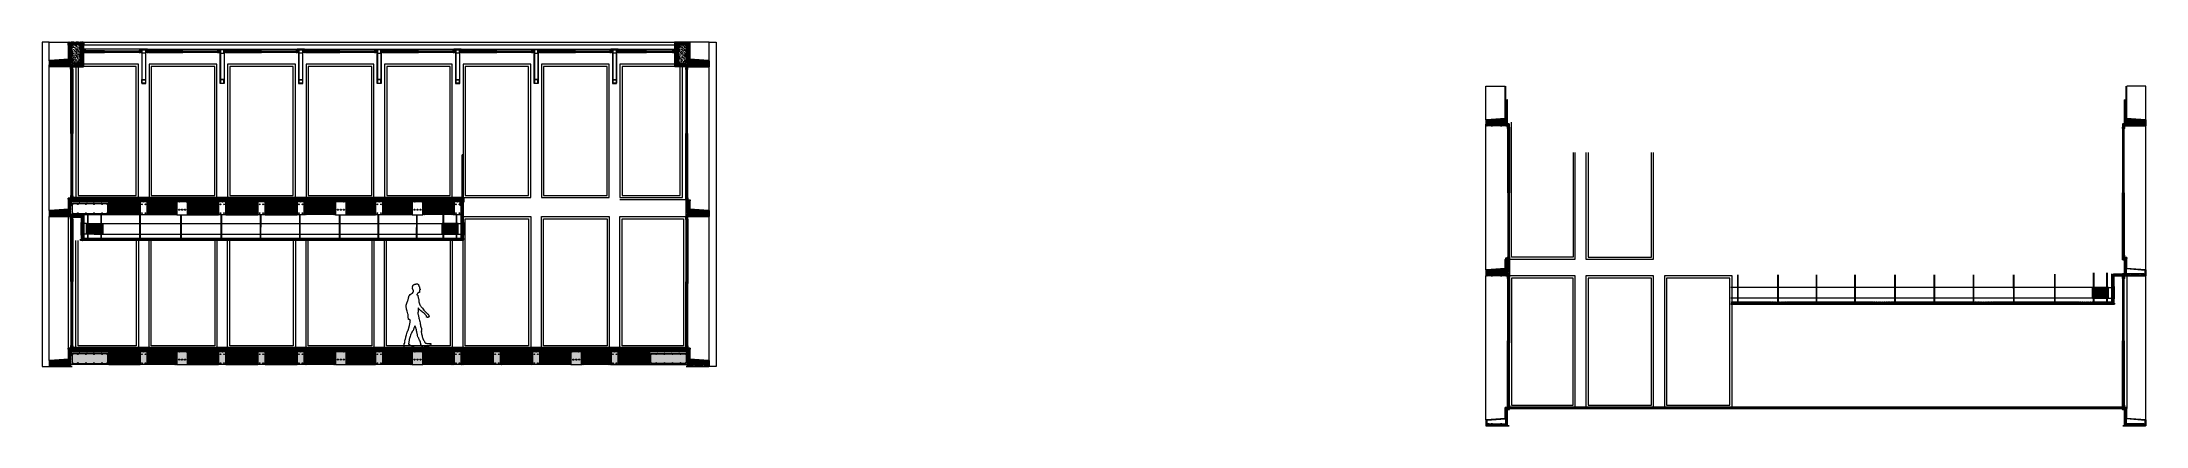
# Model space of a CAD drawing. Header units: metres. Extents: x -175 to 101, y -7 to 93.
# Drawn here: x 42.4 to 101.4, y -7.1 to 3.6 of the extents above; entities that cross this region are included whole.
import ezdxf

# ---------------------------------------------------------------- set-up
doc = ezdxf.new("R2010")
doc.units = ezdxf.units.M
doc.set_wipeout_variables(frame=1)
doc.linetypes.add('GESTRICHELT', pattern=[0.75, 0.5, -0.25])
doc.linetypes.add('HIDDEN', pattern=[0.375, 0.25, -0.125])
for name, color, linetype, lineweight, transparency in [('DC_AISLAMIENTO', 14, 'Continuous', 9, 0.3), ('DC_ARMADURA', 251, 'Continuous', 9, 0.3), ('DC_LINEA DISCONTINUA', 251, 'HIDDEN', 9, 0.3), ('DC_SOMBREADO', 252, 'Continuous', 9, 0.4), ('DC_TRANSPARENTE', 251, 'Continuous', 9, 0.4), ('DG_CALLES', 250, 'Continuous', 9, 0.5), ('DG_PERSONAS', 252, 'Continuous', 9, 0.3), ('DG_TRANSPARENTE', 251, 'Continuous', 9, 0.8)]:
    doc.layers.add(name, color=color, linetype=linetype, lineweight=lineweight, transparency=transparency)
doc.layers.add('DC_LINEA', color=251, linetype='Continuous', lineweight=9)
pattern_1 = [(47, (6277.349402, -2506.286408), (-0.011610240013, 0.010826723966), []), (47, (6277.343597, -2506.280995), (-0.011610240013, 0.010826723966), [0.0079375, -0.00396875])]
pattern_2 = [(45, (-1.294289, -17.870023), (-0.0067351921, 0.0067351921), []), (135, (-1.294289, -17.870023), (-0.0067351921, -0.0067351921), [])]
pattern_3 = [(45, (3.105711, -17.870023), (-0.006735192, 0.006735192), []), (135, (3.105711, -17.870023), (-0.006735192, -0.006735192), [])]
pattern_4 = [(45, (-1.294289, -13.670023), (-0.0067351921, 0.0067351921), []), (135, (-1.294289, -13.670023), (-0.0067351921, -0.0067351921), [])]
pattern_5 = [(45, (3.105711, -13.670023), (-0.006735192, 0.006735192), []), (135, (3.105711, -13.670023), (-0.006735192, -0.006735192), [])]
pattern_6 = [(47, (6277.349402, -2497.886408), (-0.011610240013, 0.010826723966), []), (47, (6277.343597, -2497.880995), (-0.011610240013, 0.010826723966), [0.0079375, -0.00396875])]
pattern_7 = [(47, (6277.349402, -2497.886408), (-0.011610240013, 0.010826723966), []), (47, (6277.343597, -2497.880995), (-0.011610240013, 0.010826723966), [0.0079375, -0.00396875])]

# ---------------------------------------------------------------- blocks, each defined once
blk = doc.blocks.new('EPS')
at = {"layer": 'DC_SOMBREADO', "linetype": 'Continuous', "transparency": 33554577}
h = blk.add_hatch(dxfattribs=at)
h.set_pattern_fill('ANSI37', color=9, scale=0.003)
h.set_pattern_definition([(45, (-0.414305, -0.79556), (-0.006735192091, 0.006735192091), []), (135, (-0.414305, -0.79556), (-0.006735192091, -0.006735192091), [])])
h.paths.add_polyline_path([(-6232.433, 2478.702), (-6233.308, 2478.702), (-6233.308, 2478.362), (-6232.433, 2478.362)])
blk.add_line((-6233.308, 2478.702), (-6232.433, 2478.702))
at = {"layer": 'DC_LINEA', "linetype": 'Continuous'}
for p, q in [((-6233.308, 2478.362), (-6233.308, 2478.702)), ((-6232.433, 2478.362), (-6232.433, 2478.702))]:
    blk.add_line(p, q, dxfattribs=at)
at = {"layer": 'DC_TRANSPARENTE', "linetype": 'Continuous'}
blk.add_line((-6232.433, 2478.362), (-6233.308, 2478.362), dxfattribs=at)
blk = doc.blocks.new('AISLM1')
at = {"layer": 'DC_AISLAMIENTO'}
for p, q in [((-6235.44, 2491.68), (-6235.42, 2491.74)), ((-6235.42, 2491.74), (-6235.4, 2491.68))]:
    blk.add_line(p, q, dxfattribs=at)
for centre, start, end in [((-6235.44, 2491.75), 345, 90), ((-6235.42, 2491.67), 165.0001, 15), ((-6235.4, 2491.75), 90, 195)]:
    blk.add_arc(centre, 0.0225, start, end, dxfattribs=at)
blk = doc.blocks.new('aasd')
at = {"linetype": 'Continuous'}
blk.add_wipeout([(-6233.646, 2496.518), (-6233.646, 2496.519), (-6233.665, 2496.519), (-6233.665, 2496.538), (-6233.666, 2496.538), (-6233.666, 2496.518)], dxfattribs=at).dxf.layer = 'DC_LINEA'
at = {"layer": 'DC_LINEA', "color": 7, "lineweight": 9}
blk.add_lwpolyline([(-6233.666, 2496.538), (-6233.665, 2496.538), (-6233.665, 2496.519), (-6233.646, 2496.519), (-6233.646, 2496.518), (-6233.666, 2496.518)], close=True, dxfattribs=at)
blk = doc.blocks.new('*X21')
at = {"color": 0}
for p, q in [((289, 220), (295, 226)), ((289, 225), (289, 226)), ((294, 220), (289, 225)), ((290, 223), (292, 226)), ((291, 220), (290, 222)), ((297, 220), (291, 226)), ((292, 220), (297, 226)), ((299, 220), (294, 226)), ((295, 220), (300, 226)), ((299, 223), (297, 226)), ((297, 220), (299, 222)), ((300, 225), (299, 226)), ((300, 220), (300, 220))]:
    blk.add_line(p, q, dxfattribs=at)
blk = doc.blocks.new('C70')
at = {"const_width": 2}
for points in [[(-35, 1), (-35, 29)], [(-33, 0), (-32, 0)], [(-30, 1), (-26, 1)], [(23, 0), (-24, 0)], [(29, 1), (25, 1)], [(32, 0), (31, 0)], [(33, 1), (33, 29)]]:
    blk.add_lwpolyline(points, dxfattribs=at)
for points in [[(-33, 0, -0.414214), (-35, 1)], [(-30, 1, 0.247529), (-31, 1, -0.247529), (-32, 0)], [(-24, 0, -0.247529), (-25, 1, 0.247529), (-26, 1)], [(23, 0, 0.247529), (24, 1, -0.247529), (25, 1)], [(29, 1, -0.247529), (30, 1, 0.247529), (31, 0)], [(32, 0, 0.414214), (33, 1)]]:
    blk.add_lwpolyline(points, format="xyb", dxfattribs=at)
blk = doc.blocks.new('TN25')
at = {"layer": 'DC_TRANSPARENTE', "transparency": 33554508}
for p, q in [((0, 4.25), (1, 4.25)), ((0, 4.25), (0, -4.25)), ((1, 4.25), (1, -4.25)), ((5.5, 1.124999), (8.864164, 1.124999)), ((8.999999, 2), (8.684999, 1.685)), ((8.684999, 1.685), (9.818133, -1.684999)), ((8.999998, 2), (9.181863, 1.685)), ((9, 2), (9.999998, -1.999999)), ((9.181864, 1.685), (10.314997, -1.684999)), ((9.360825, 1.124999), (11.459779, 1.124999)), ((11.599999, 2), (11.284999, 1.685)), ((11.284999, 1.685), (12.418132, -1.684998)), ((11.599998, 2), (11.781863, 1.685)), ((11.599999, 2), (12.599998, -1.999999)), ((11.781863, 1.685), (12.914996, -1.684999)), ((11.963091, 1.124999), (14.063669, 1.124999)), ((14.199998, 2), (13.884998, 1.685)), ((13.884998, 1.685001), (15.018131, -1.684999)), ((14.199997, 2), (14.381862, 1.685)), ((14.199998, 2), (15.199997, -2)), ((14.381862, 1.685), (15.514995, -1.684999)), ((14.558705, 1.124999), (16.665909, 1.124999)), ((16.799986, 2), (16.484986, 1.685)), ((16.484987, 1.685001), (17.618121, -1.684999)), ((16.799981, 1.999999), (17.79998, -2)), ((16.799986, 2), (16.981851, 1.685)), ((16.981844, 1.684998), (18.114977, -1.685002)), ((17.16922, 1.124999), (19.268173, 1.124999)), ((19.08497, 1.684998), (20.218103, -1.685001)), ((19.399978, 2), (19.084977, 1.685)), ((19.399965, 1.999997), (20.399964, -2.000003)), ((19.399976, 2), (19.581841, 1.684999)), ((19.581841, 1.685), (20.714974, -1.684999)), ((19.764832, 1.124999), (20.804337, 1.124999)), ((20.804312, 1.125001), (21.80192, 1.0003)), ((21.649668, 1.473227), (22.593732, -1.334469)), ((21.964673, 1.788227), (21.649671, 1.473225)), ((21.964663, 1.788227), (22.775595, -1.649475)), ((21.96467, 1.788227), (22.146535, 1.473227)), ((22.146524, 1.473225), (23.09059, -1.334478)), ((22.318651, 0.935709), (24.253771, 0.693819)), ((24.161608, 1.002933), (24.822996, -0.96407)), ((24.476613, 1.317938), (24.16161, 1.002936)), ((24.47661, 1.317936), (25.004866, -1.27907)), ((24.476614, 1.317934), (24.65848, 1.002935)), ((24.658479, 1.002936), (25.319867, -0.96407)), ((24.778965, 0.628169), (26.712754, 0.386446)), ((26.988559, 0.847641), (26.673557, 0.532639)), ((26.673563, 0.532642), (27.065459, -0.632876)), ((26.98856, 0.84764), (27.170426, 0.53264)), ((26.988562, 0.847643), (27.247325, -0.947879)), ((27.170419, 0.53264), (27.562316, -0.632884)), ((27.229908, 0.321801), (29.804295, 0)), ((29.804295, 0), (27.440912, -0.295426)), ((0, -4.25), (1, -4.25)), ((5.5, -1.125), (9.618576, -1.125)), ((9.999999, -1.999999), (9.818133, -1.684998)), ((9.999997, -1.999999), (10.314998, -1.684998)), ((10.121854, -1.125), (12.220808, -1.125)), ((12.599998, -2), (12.418132, -1.684999)), ((12.599997, -1.999999), (12.914997, -1.684998)), ((12.717503, -1.125), (14.824699, -1.125)), ((15.199997, -1.999999), (15.018132, -1.684999)), ((15.199995, -1.999999), (15.514996, -1.684998)), ((15.319735, -1.125), (17.420319, -1.125)), ((17.799986, -1.999999), (17.61812, -1.684998)), ((17.799984, -1.999999), (18.114985, -1.684998)), ((17.921417, -1.125), (20.02037, -1.125)), ((20.399977, -1.999999), (20.218111, -1.684998)), ((20.399975, -1.999999), (20.714975, -1.684998)), ((20.523636, -1.125), (20.804321, -1.125)), ((22.44644, -0.919735), (20.804297, -1.125003)), ((22.775595, -1.64948), (22.593729, -1.33448)), ((22.775603, -1.649472), (23.090603, -1.334471)), ((24.70211, -0.637776), (22.921563, -0.860345)), ((25.004871, -1.279073), (24.823006, -0.964072)), ((25.00486, -1.279065), (25.319862, -0.964062)), ((26.966153, -0.354771), (25.17905, -0.578159)), ((27.247328, -0.947881), (27.065462, -0.63288)), ((27.247315, -0.947876), (27.562317, -0.632874))]:
    blk.add_line(p, q, dxfattribs=at)
for centre, start, end in [((5.580636, 6.043616), 201.383669, 269.060897), ((5.580636, -6.043616), 90.939158, 158.616386)]:
    blk.add_arc(centre, 4.919277, start, end, dxfattribs=at)
blk = doc.blocks.new('123123')
at = {"layer": 'DC_ARMADURA'}
h = blk.add_hatch(color=256, dxfattribs=at)
edge = h.paths.add_edge_path()
edge.add_arc((42.642, 3.047), 0.005, 0, 360)
h = blk.add_hatch(color=256, dxfattribs=at)
edge = h.paths.add_edge_path()
edge.add_arc((42.642, 3.003), 0.005, 0, 360)
h = blk.add_hatch(color=256, dxfattribs=at)
edge = h.paths.add_edge_path()
edge.add_arc((42.822, 3.061), 0.005, 0, 360)
h = blk.add_hatch(color=256, dxfattribs=at)
edge = h.paths.add_edge_path()
edge.add_arc((42.823, 3.003), 0.005, 0, 360)
h = blk.add_hatch(color=256, dxfattribs=at)
edge = h.paths.add_edge_path()
edge.add_arc((42.936, 3.07), 0.005, 0, 360)
h = blk.add_hatch(color=256, dxfattribs=at)
edge = h.paths.add_edge_path()
edge.add_arc((42.938, 3.003), 0.005, 0, 360)
h = blk.add_hatch(color=256, dxfattribs=at)
edge = h.paths.add_edge_path()
edge.add_arc((43.088, 3.003), 0.005, 0, 360)
h = blk.add_hatch(color=256, dxfattribs=at)
edge = h.paths.add_edge_path()
edge.add_arc((43.089, 3.081), 0.005, 0, 360)
h = blk.add_hatch(color=256, dxfattribs=at)
edge = h.paths.add_edge_path()
edge.add_arc((60.567, 3.081), 0.005, 0, 360)
h = blk.add_hatch(color=256, dxfattribs=at)
edge = h.paths.add_edge_path()
edge.add_arc((60.568, 3.003), 0.005, 0, 360)
h = blk.add_hatch(color=256, dxfattribs=at)
edge = h.paths.add_edge_path()
edge.add_arc((60.719, 3.003), 0.005, 0, 360)
h = blk.add_hatch(color=256, dxfattribs=at)
edge = h.paths.add_edge_path()
edge.add_arc((60.72, 3.07), 0.005, 0, 360)
h = blk.add_hatch(color=256, dxfattribs=at)
edge = h.paths.add_edge_path()
edge.add_arc((60.833, 3.003), 0.005, 0, 360)
h = blk.add_hatch(color=256, dxfattribs=at)
edge = h.paths.add_edge_path()
edge.add_arc((60.834, 3.061), 0.005, 0, 360)
h = blk.add_hatch(color=256, dxfattribs=at)
edge = h.paths.add_edge_path()
edge.add_arc((61.014, 3.047), 0.005, 0, 360)
h = blk.add_hatch(color=256, dxfattribs=at)
edge = h.paths.add_edge_path()
edge.add_arc((61.014, 3.003), 0.005, 0, 360)
h = blk.add_hatch(color=256, dxfattribs=at)
edge = h.paths.add_edge_path()
edge.add_arc((42.642, -1.154), 0.005, 0, 360)
h = blk.add_hatch(color=256, dxfattribs=at)
edge = h.paths.add_edge_path()
edge.add_arc((42.822, -1.14), 0.005, 0, 360)
h = blk.add_hatch(color=256, dxfattribs=at)
edge = h.paths.add_edge_path()
edge.add_arc((42.936, -1.131), 0.005, 0, 360)
h = blk.add_hatch(color=256, dxfattribs=at)
edge = h.paths.add_edge_path()
edge.add_arc((43.089, -1.119), 0.005, 0, 360)
h = blk.add_hatch(color=256, dxfattribs=at)
edge = h.paths.add_edge_path()
edge.add_arc((42.642, -1.198), 0.005, 0, 360)
h = blk.add_hatch(color=256, dxfattribs=at)
edge = h.paths.add_edge_path()
edge.add_arc((42.823, -1.198), 0.005, 0, 360)
h = blk.add_hatch(color=256, dxfattribs=at)
edge = h.paths.add_edge_path()
edge.add_arc((42.938, -1.198), 0.005, 0, 360)
h = blk.add_hatch(color=256, dxfattribs=at)
edge = h.paths.add_edge_path()
edge.add_arc((43.088, -1.198), 0.005, 0, 360)
at = {"layer": 'DC_LINEA', "transparency": 33554610}
h = blk.add_hatch(color=256, dxfattribs=at)
h.dxf.hatch_style = 1
edge = h.paths.add_edge_path()
edge.add_arc((43.112, 3.133), 0.00612, 280.39, 356.23236, ccw=False)
edge.add_line((43.113, 3.127), (43.118, 3.127))
edge.add_line((43.118, 3.127), (43.118, 3.133))
h = blk.add_hatch(color=256, dxfattribs=at)
h.dxf.hatch_style = 1
edge = h.paths.add_edge_path()
edge.add_arc((43.122, 3.124), 0.00612, 280.39, 356.23236, ccw=False)
edge.add_line((43.123, 3.118), (43.128, 3.118))
edge.add_line((43.128, 3.118), (43.128, 3.123))
h = blk.add_hatch(color=256, dxfattribs=at)
h.dxf.hatch_style = 1
edge = h.paths.add_edge_path()
edge.add_arc((60.534, 3.124), 0.00612, 183.76764, 259.61)
edge.add_line((60.533, 3.118), (60.528, 3.118))
edge.add_line((60.528, 3.118), (60.528, 3.123))
h = blk.add_hatch(color=256, dxfattribs=at)
h.dxf.hatch_style = 1
edge = h.paths.add_edge_path()
edge.add_arc((60.544, 3.133), 0.00612, 183.76764, 259.61)
edge.add_line((60.543, 3.127), (60.538, 3.127))
edge.add_line((60.538, 3.127), (60.538, 3.133))
at = {"layer": 'DC_SOMBREADO', "linetype": 'Continuous', "true_color": 0x000000, "transparency": 33554495}
h = blk.add_hatch(dxfattribs=at)
h.set_pattern_fill('BRASS', color=18, scale=0.0025, angle=47)
h.set_pattern_definition([(47, (6278.229386, -2497.886408), (-0.011610240013, 0.010826723966), []), (47, (6278.22358, -2497.880995), (-0.011610240013, 0.010826723966), [0.0079375, -0.00396875])])
h.paths.add_polyline_path([(43.123, 3.118), (42.608, 3.077), (42.608, 2.977), (43.123, 2.977)])
h = blk.add_hatch(dxfattribs=at)
h.set_pattern_fill('BRASS', color=18, scale=0.0025, angle=47)
h.set_pattern_definition([(47, (6278.254386, -2497.886408), (-0.011610240013, 0.010826723966), []), (47, (6278.24858, -2497.880995), (-0.011610240013, 0.010826723966), [0.0079375, -0.00396875])])
h.paths.add_polyline_path([(60.533, 3.118), (61.048, 3.077), (61.048, 2.977), (60.533, 2.977)])
h = blk.add_hatch(dxfattribs=at)
h.set_pattern_fill('BRASS', color=18, scale=0.0025, angle=47)
h.set_pattern_definition([(47, (6278.229386, -2502.086795), (-0.011610240013, 0.010826723966), []), (47, (6278.22358, -2502.081382), (-0.011610240013, 0.010826723966), [0.0079375, -0.00396875])])
h.paths.add_polyline_path([(43.123, -1.083), (42.608, -1.123), (42.608, -1.223), (43.123, -1.223)])
at = {"layer": 'DG_CALLES', "linetype": 'Continuous', "true_color": 0x636466, "transparency": 33554483}
h = blk.add_hatch(color=251, dxfattribs=at)
h.dxf.hatch_style = 1
h.paths.add_polyline_path([(42.608, 3.077), (42.603, 3.077), (42.603, 2.972), (43.128, 2.972), (43.128, 3.118), (43.123, 3.118), (43.123, 2.977), (42.608, 2.977)])
h = blk.add_hatch(color=251, dxfattribs=at)
h.dxf.hatch_style = 1
h.paths.add_polyline_path([(61.048, 3.077), (61.053, 3.077), (61.053, 2.972), (60.528, 2.972), (60.528, 3.118), (60.533, 3.118), (60.533, 2.977), (61.048, 2.977)])
h = blk.add_hatch(color=251, dxfattribs=at)
h.dxf.hatch_style = 1
h.paths.add_polyline_path([(42.608, -1.123), (42.603, -1.123), (42.603, -1.228), (43.128, -1.228), (43.128, -1.082), (43.123, -1.083), (43.123, -1.223), (42.608, -1.223)])
at = {"layer": 'DG_CALLES', "linetype": 'Continuous', "true_color": 0xffffff, "transparency": 33554687}
h = blk.add_hatch(color=7, dxfattribs=at)
h.dxf.hatch_style = 1
h.paths.add_polyline_path([(59.578, -1.604), (60.028, -1.604), (60.028, -1.902), (59.578, -1.902)])
for p, q in [((43.223, 2.914), (43.181, 2.914)), ((60.433, 2.914), (60.475, 2.914)), ((43.223, -0.824), (43.181, -0.824)), ((60.433, -0.774), (60.475, -0.774)), ((43.223, -1.281), (43.181, -1.281)), ((43.223, -4.974), (43.181, -4.974)), ((43.236, -4.948), (60.42, -4.947)), ((43.236, -4.968), (60.42, -4.967)), ((60.42, -4.973), (43.236, -4.973)), ((60.433, -4.974), (60.475, -4.974))]:
    blk.add_line(p, q)
for points in [[(43.223, 2.914), (43.223, 2.885), (43.181, 2.885)], [(60.433, 2.914), (60.433, 2.885), (60.475, 2.885)], [(43.223, -0.824), (43.223, -0.795), (43.181, -0.795)], [(60.433, -0.774), (60.433, -0.745), (60.475, -0.745)], [(43.223, -1.281), (43.223, -1.31), (43.181, -1.31)], [(43.223, -4.974), (43.223, -4.945), (43.181, -4.945)], [(60.42, -5.007), (43.236, -5.008)], [(60.433, -4.974), (60.433, -4.945), (60.475, -4.945)]]:
    blk.add_lwpolyline(points)
for points in [[(43.2, 2.882), (43.19, 2.882), (43.19, 2.856), (43.2, 2.856)], [(43.201, 2.856), (43.212, 2.856), (43.212, 2.882), (43.201, 2.882)], [(43.224, 2.882), (43.214, 2.882), (43.214, 2.856), (43.224, 2.856)], [(60.432, 2.882), (60.443, 2.882), (60.443, 2.856), (60.432, 2.856)], [(60.455, 2.856), (60.444, 2.856), (60.444, 2.882), (60.455, 2.882)], [(60.456, 2.882), (60.466, 2.882), (60.466, 2.856), (60.456, 2.856)], [(43.2, -0.791), (43.19, -0.791), (43.19, -0.766), (43.2, -0.766)], [(43.201, -0.766), (43.212, -0.766), (43.212, -0.791), (43.201, -0.791)], [(43.224, -0.791), (43.214, -0.791), (43.214, -0.766), (43.224, -0.766)], [(60.432, -0.742), (60.443, -0.742), (60.443, -0.716), (60.432, -0.716)], [(60.455, -0.716), (60.444, -0.716), (60.444, -0.742), (60.455, -0.742)], [(60.456, -0.742), (60.466, -0.742), (60.466, -0.716), (60.456, -0.716)], [(43.2, -1.314), (43.19, -1.314), (43.19, -1.339), (43.2, -1.339)], [(43.201, -1.339), (43.212, -1.339), (43.212, -1.314), (43.201, -1.314)], [(43.224, -1.314), (43.214, -1.314), (43.214, -1.339), (43.224, -1.339)], [(43.2, -4.942), (43.19, -4.942), (43.19, -4.916), (43.2, -4.916)], [(43.201, -4.916), (43.212, -4.916), (43.212, -4.942), (43.201, -4.942)], [(43.224, -4.942), (43.214, -4.942), (43.214, -4.916), (43.224, -4.916)], [(60.432, -4.942), (60.443, -4.942), (60.443, -4.916), (60.432, -4.916)], [(60.455, -4.916), (60.444, -4.916), (60.444, -4.942), (60.455, -4.942)], [(60.456, -4.942), (60.466, -4.942), (60.466, -4.916), (60.456, -4.916)]]:
    blk.add_lwpolyline(points, close=True)
at = {"layer": 'DC_ARMADURA', "ltscale": 0.2}
for p, q in [((42.629, 2.999), (42.629, 3.049)), ((42.637, 3.048), (42.637, 3.001)), ((42.639, 3.061), (43.092, 3.097)), ((42.64, 3.051), (43.091, 3.087)), ((42.64, 2.998), (43.091, 2.998)), ((42.64, 2.988), (43.091, 2.988)), ((43.094, 3.084), (43.094, 3.001)), ((43.103, 2.999), (43.103, 3.085)), ((60.554, 2.999), (60.554, 3.085)), ((60.562, 3.084), (60.562, 3.001)), ((61.017, 3.061), (60.564, 3.097)), ((61.016, 3.051), (60.565, 3.087)), ((61.016, 2.998), (60.565, 2.998)), ((61.016, 2.988), (60.565, 2.988)), ((61.019, 3.048), (61.019, 3.001)), ((61.028, 2.999), (61.028, 3.049)), ((42.629, -1.201), (42.629, -1.151)), ((42.637, -1.152), (42.637, -1.199)), ((42.639, -1.139), (43.092, -1.104)), ((42.64, -1.149), (43.091, -1.114)), ((43.094, -1.117), (43.094, -1.199)), ((43.103, -1.201), (43.103, -1.115)), ((42.64, -1.203), (43.091, -1.203)), ((42.64, -1.213), (43.091, -1.213))]:
    blk.add_line(p, q, dxfattribs=at)
for centre in [(42.642, 3.047), (42.642, 3.003), (42.822, 3.061), (42.823, 3.003), (42.936, 3.07), (42.938, 3.003), (43.088, 3.003), (43.089, 3.081), (60.567, 3.081), (60.568, 3.003), (60.719, 3.003), (60.72, 3.07), (60.833, 3.003), (60.834, 3.061), (61.014, 3.047), (61.014, 3.003), (42.642, -1.154), (42.822, -1.14), (42.936, -1.131), (43.089, -1.119), (42.642, -1.198), (42.823, -1.198), (42.938, -1.198), (43.088, -1.198)]:
    blk.add_circle(centre, 0.005, dxfattribs=at)
for centre, radius, start, end in [((42.641, 3.049), 0.0126, 98.12304, 180.1745), ((42.64, 2.999), 0.0117, 180, 270), ((42.64, 3.048), 0.00332, 94.64572, 180.16422), ((42.64, 3.001), 0.00333, 180, 270), ((43.091, 3.083), 0.00311, 355.78145, 88.93459), ((43.091, 3.001), 0.00333, 270, 0), ((43.091, 2.999), 0.0117, 270, 0), ((43.091, 3.085), 0.0117, 359.71866, 85.23636), ((60.565, 3.085), 0.0117, 94.76364, 180.28134), ((60.565, 2.999), 0.0117, 180, 270), ((60.565, 3.083), 0.00311, 91.06541, 184.21855), ((60.565, 3.001), 0.00333, 180, 270), ((61.016, 3.048), 0.00332, 359.83578, 85.35428), ((61.016, 3.001), 0.00333, 270, 0), ((61.016, 2.999), 0.0117, 270, 0), ((61.015, 3.049), 0.0126, 359.8255, 81.87696), ((42.641, -1.151), 0.0126, 98.12304, 180.1745), ((42.64, -1.152), 0.00332, 94.64572, 180.16422), ((43.091, -1.117), 0.00311, 355.78145, 88.93459), ((43.091, -1.115), 0.0117, 359.71866, 85.23636), ((42.64, -1.201), 0.0117, 180, 270), ((42.64, -1.199), 0.00333, 180, 270), ((43.091, -1.199), 0.00333, 270, 0), ((43.091, -1.201), 0.0117, 270, 0)]:
    blk.add_arc(centre, radius, start, end, dxfattribs=at)
at = {"layer": 'DC_LINEA', "linetype": 'Continuous'}
for p, q in [((42.578, 3.085), (42.578, 4.031)), ((61.078, 3.085), (61.078, 4.031)), ((42.578, 3.085), (42.578, 2.917)), ((42.583, 3.085), (42.578, 3.085)), ((42.578, -1.115), (42.578, 2.967)), ((42.583, 3.085), (42.583, 2.917)), ((42.598, 3.081), (42.598, 2.923)), ((43.121, 3.123), (42.599, 3.082)), ((42.608, 3.077), (42.603, 3.077)), ((42.603, 3.077), (42.603, 2.972)), ((42.603, 2.972), (42.603, 2.992)), ((42.667, 2.972), (42.603, 2.972)), ((42.72, 2.952), (42.606, 2.952)), ((42.608, 3.077), (43.123, 3.118)), ((43.128, 2.972), (42.633, 2.972)), ((42.98, 2.952), (42.764, 2.952)), ((43.128, 2.952), (43.024, 2.952)), ((43.128, 3.118), (43.123, 3.118)), ((43.128, 2.972), (43.128, 2.922)), ((43.158, 3.322), (43.158, 3.449)), ((43.158, 3.162), (43.158, 3.278)), ((43.158, 2.922), (43.158, 3.118)), ((43.178, 3.122), (43.178, 3.323)), ((60.478, 3.122), (60.478, 3.323)), ((60.498, 3.322), (60.498, 3.449)), ((60.498, 3.162), (60.498, 3.278)), ((60.498, 2.922), (60.498, 3.118)), ((60.528, 3.118), (60.533, 3.118)), ((60.528, 2.972), (61.023, 2.972)), ((60.528, 2.972), (60.528, 2.922)), ((60.528, 2.952), (60.633, 2.952)), ((61.048, 3.077), (60.533, 3.118)), ((60.535, 3.123), (61.057, 3.082)), ((60.677, 2.952), (60.892, 2.952)), ((60.936, 2.952), (61.05, 2.952)), ((60.99, 2.972), (61.053, 2.972)), ((61.048, 3.077), (61.053, 3.077)), ((61.053, 3.077), (61.053, 2.972)), ((61.053, 2.972), (61.053, 2.992)), ((61.058, 3.081), (61.058, 2.923)), ((61.073, 3.085), (61.073, 2.917)), ((61.073, 3.085), (61.078, 3.085)), ((61.078, 3.085), (61.078, 2.917)), ((61.078, -1.115), (61.078, 2.967)), ((42.583, 2.917), (42.578, 2.917)), ((42.609, 2.917), (42.593, 2.917)), ((42.599, 2.922), (42.607, 2.922)), ((42.607, 2.922), (42.603, 2.922)), ((42.608, 2.924), (42.606, 2.924)), ((42.607, 2.924), (42.607, 2.922)), ((42.609, 2.917), (42.609, 2.924)), ((43.226, 2.922), (42.611, 2.922)), ((42.611, 2.917), (42.611, 2.922)), ((43.226, 2.917), (42.611, 2.917)), ((43.158, 2.931), (43.128, 2.931)), ((60.43, 2.922), (61.046, 2.922)), ((60.43, 2.917), (61.046, 2.917)), ((60.498, 2.931), (60.528, 2.931)), ((61.046, 2.917), (61.046, 2.922)), ((61.048, 2.917), (61.048, 2.924)), ((61.048, 2.924), (61.05, 2.924)), ((61.048, 2.917), (61.063, 2.917)), ((61.049, 2.924), (61.049, 2.922)), ((61.049, 2.922), (61.053, 2.922)), ((61.057, 2.922), (61.049, 2.922)), ((61.073, 2.917), (61.078, 2.917)), ((42.578, -1.115), (42.578, -1.283)), ((42.583, -1.115), (42.578, -1.115)), ((42.583, -1.115), (42.583, -1.283)), ((43.121, -1.078), (42.598, -1.119)), ((42.598, -1.119), (42.598, -1.278)), ((42.608, -1.123), (42.603, -1.123)), ((42.603, -1.123), (42.603, -1.278)), ((42.608, -1.123), (43.123, -1.083)), ((43.118, -0.827), (43.123, -0.827)), ((43.123, -0.827), (43.178, -0.827)), ((43.128, -1.082), (43.123, -1.083)), ((43.158, -0.878), (43.158, -0.827)), ((43.158, -1.038), (43.158, -0.922)), ((43.158, -1.278), (43.158, -1.082)), ((43.178, -1.078), (43.178, -0.877)), ((43.178, -0.879), (43.178, -0.878)), ((43.179, -1.228), (43.179, -0.878)), ((43.226, -1.227), (43.226, -0.823)), ((43.226, -0.879), (43.226, -0.878)), ((43.236, -0.798), (43.236, -1.31)), ((60.533, -0.777), (60.478, -0.777)), ((60.478, -1.028), (60.478, -0.827)), ((60.498, -0.828), (60.498, -0.777)), ((60.498, -1.038), (60.498, -0.872)), ((60.498, -1.278), (60.498, -1.082)), ((60.538, -0.777), (60.533, -0.777)), ((42.583, -1.283), (42.578, -1.283)), ((42.578, -5.315), (42.578, -1.283)), ((42.609, -1.283), (42.593, -1.283)), ((42.598, -1.278), (42.607, -1.278)), ((42.603, -1.228), (42.603, -1.208)), ((42.667, -1.228), (42.603, -1.228)), ((42.603, -1.278), (42.606, -1.278)), ((42.669, -1.228), (42.604, -1.228)), ((42.606, -1.278), (42.606, -1.231)), ((42.606, -1.231), (42.669, -1.231)), ((42.72, -1.248), (42.606, -1.248)), ((42.609, -1.276), (42.607, -1.276)), ((42.607, -1.276), (42.607, -1.278)), ((42.609, -1.283), (42.609, -1.276)), ((43.226, -1.278), (42.611, -1.278)), ((42.611, -1.283), (42.611, -1.278)), ((43.178, -1.283), (42.611, -1.283)), ((43.128, -1.228), (42.633, -1.228)), ((42.669, -1.231), (42.669, -1.228)), ((42.98, -1.248), (42.764, -1.248)), ((43.128, -1.248), (43.024, -1.248)), ((43.128, -1.228), (43.128, -1.278)), ((43.158, -1.27), (43.128, -1.27)), ((43.226, -1.227), (43.226, -1.228)), ((60.028, -1.604), (60.112, -1.604)), ((60.112, -1.228), (60.112, -2.062)), ((60.178, -1.578), (60.112, -1.578)), ((60.163, -1.278), (60.163, -2.062)), ((60.43, -1.278), (60.163, -1.278)), ((60.423, -1.293), (60.163, -1.293)), ((60.178, -1.293), (60.178, -2.062)), ((60.178, -1.578), (60.188, -1.578)), ((60.188, -1.578), (60.188, -1.928)), ((60.43, -1.293), (60.43, -1.293)), ((60.498, -1.27), (60.528, -1.27)), ((60.528, -1.248), (60.633, -1.248)), ((60.677, -1.248), (60.892, -1.248)), ((60.937, -1.248), (61.053, -1.248)), ((60.99, -1.228), (61.053, -1.228)), ((61.078, -5.315), (61.078, -1.283)), ((49.44, -2.062), (60.178, -2.062)), ((49.44, -2.077), (60.199, -2.077)), ((60.028, -1.902), (60.112, -1.902)), ((60.188, -1.928), (60.178, -1.928)), ((43.118, -4.977), (43.123, -4.977)), ((43.123, -4.977), (43.178, -4.977)), ((43.158, -5.028), (43.158, -4.977)), ((43.158, -5.238), (43.158, -5.072)), ((43.158, -5.478), (43.158, -5.282)), ((43.178, -5.228), (43.178, -5.027)), ((60.533, -4.977), (60.478, -4.977)), ((60.478, -5.228), (60.478, -5.027)), ((60.498, -5.028), (60.498, -4.977)), ((60.498, -5.238), (60.498, -5.072)), ((60.498, -5.478), (60.498, -5.282)), ((60.538, -4.977), (60.533, -4.977)), ((42.667, -5.428), (42.603, -5.428)), ((42.72, -5.448), (42.603, -5.448)), ((42.98, -5.448), (42.764, -5.448)), ((43.128, -5.448), (43.024, -5.448)), ((43.158, -5.47), (43.128, -5.47)), ((60.498, -5.47), (60.528, -5.47)), ((60.528, -5.448), (60.633, -5.448)), ((60.677, -5.448), (60.892, -5.448)), ((60.937, -5.448), (61.053, -5.448)), ((60.99, -5.428), (61.053, -5.428))]:
    blk.add_line(p, q, dxfattribs=at)
at = {"layer": 'DC_LINEA', "lineweight": 25}
for p, q in [((42.608, 2.949), (42.606, 2.949)), ((61.049, 2.949), (61.05, 2.949)), ((42.608, 2.926), (42.606, 2.926)), ((43.131, 2.924), (43.131, 2.922)), ((43.155, 2.924), (43.155, 2.922)), ((60.501, 2.924), (60.501, 2.922)), ((60.525, 2.924), (60.525, 2.922)), ((61.049, 2.926), (61.05, 2.926)), ((60.538, -0.777), (60.538, -1.073)), ((42.608, -1.251), (42.606, -1.251)), ((42.608, -1.275), (42.606, -1.275)), ((43.131, -1.276), (43.131, -1.278)), ((43.155, -1.276), (43.155, -1.278)), ((43.118, -4.977), (43.118, -5.273)), ((60.538, -4.977), (60.538, -5.273))]:
    blk.add_line(p, q, dxfattribs=at)
at = {"layer": 'DC_LINEA'}
for p, q in [((43.226, 2.917), (43.178, 2.917)), ((60.43, 2.917), (60.478, 2.917)), ((43.226, -0.827), (43.178, -0.827)), ((43.226, -0.878), (43.178, -0.878)), ((43.226, -1.278), (43.178, -1.278))]:
    blk.add_line(p, q, dxfattribs=at)
at = {"layer": 'DC_LINEA', "color": 7, "lineweight": 0}
for p, q in [((43.181, 2.914), (43.181, 2.885)), ((43.188, 1.048), (43.188, 2.802)), ((43.196, 2.802), (43.196, 1.048)), ((43.218, 1.048), (43.218, 2.802)), ((43.226, 2.802), (43.226, 1.048)), ((60.431, 2.802), (60.431, 1.048)), ((60.438, 1.048), (60.438, 2.802)), ((60.46, 2.802), (60.46, 1.048)), ((60.468, 1.048), (60.468, 2.802)), ((60.475, 2.914), (60.475, 2.885)), ((43.188, 1.048), (43.188, -0.711)), ((43.196, -0.711), (43.196, 1.048)), ((43.218, 1.048), (43.218, -0.711)), ((43.226, -0.711), (43.226, 1.048)), ((60.431, -0.661), (60.431, 1.048)), ((60.438, 1.048), (60.438, -0.661)), ((60.46, -0.661), (60.46, 1.048)), ((60.468, 1.048), (60.468, -0.661)), ((43.181, -0.824), (43.181, -0.795)), ((60.475, -0.774), (60.475, -0.745)), ((43.181, -1.281), (43.181, -1.31)), ((43.188, -3.155), (43.188, -1.394)), ((43.196, -1.394), (43.196, -3.155)), ((43.218, -3.155), (43.218, -1.394)), ((43.226, -1.394), (43.226, -3.155)), ((43.188, -3.105), (43.188, -4.861)), ((43.196, -4.861), (43.196, -3.105)), ((43.218, -3.105), (43.218, -4.861)), ((43.226, -4.861), (43.226, -3.105)), ((60.431, -4.861), (60.431, -3.103)), ((60.438, -3.103), (60.438, -4.861)), ((60.46, -4.861), (60.46, -3.103)), ((60.468, -3.103), (60.468, -4.861)), ((43.181, -4.974), (43.181, -4.945)), ((60.475, -4.974), (60.475, -4.945))]:
    blk.add_line(p, q, dxfattribs=at)
at = {"layer": 'DC_LINEA', "lineweight": 25}
for points in [[(43.118, 4.029), (43.118, 3.373)], [(43.123, 4.029), (43.123, 3.373)], [(43.128, 4.029), (43.128, 3.373)], [(60.528, 4.029), (60.528, 3.373)], [(60.533, 4.029), (60.533, 3.373)], [(60.538, 4.029), (60.538, 3.373)], [(42.608, 2.949), (42.608, 2.926)], [(43.123, 3.373), (43.123, 3.125)], [(43.128, 3.373), (43.128, 3.118)], [(60.528, 3.373), (60.528, 3.118)], [(60.533, 3.373), (60.533, 3.125)], [(61.049, 2.949), (61.049, 2.926)], [(43.131, 2.924), (43.155, 2.924)], [(60.525, 2.924), (60.501, 2.924)], [(43.123, -0.827), (43.123, -1.076)], [(43.128, -0.827), (43.128, -1.082)], [(60.528, -0.777), (60.528, -1.032)], [(42.608, -1.251), (42.608, -1.275)], [(43.131, -1.276), (43.155, -1.276)], [(60.525, -1.276), (60.501, -1.276)], [(43.128, -4.977), (43.128, -5.232)], [(60.528, -4.977), (60.528, -5.232)], [(43.131, -5.476), (43.155, -5.476)], [(60.525, -5.476), (60.501, -5.476)]]:
    blk.add_lwpolyline(points, dxfattribs=at)
for points in [[(43.118, 3.373), (43.118, 3.127), (42.594, 3.086, 0.39143), (42.593, 3.085), (42.593, 2.917)], [(60.538, 3.373), (60.538, 3.127), (61.062, 3.086, -0.39143), (61.063, 3.085), (61.063, 2.917)], [(43.118, -0.827), (43.118, -1.073), (42.594, -1.114, 0.39143), (42.593, -1.115), (42.593, -1.283)], [(60.533, -0.777), (60.533, -1.076), (60.537, -1.074), (60.535, -1.078), (61.058, -1.119), (61.058, -1.278), (61.049, -1.278), (61.049, -1.276), (61.048, -1.276), (61.048, -1.283), (61.063, -1.283), (61.063, -1.115, 0.39143), (61.062, -1.114), (60.538, -1.073), (60.537, -1.074)], [(43.123, -4.977), (43.123, -5.276), (43.119, -5.274), (43.121, -5.278), (42.598, -5.319), (42.598, -5.478), (42.607, -5.478), (42.607, -5.476), (42.609, -5.476), (42.609, -5.483), (42.593, -5.483), (42.593, -5.315, -0.39143), (42.594, -5.314), (43.118, -5.273), (43.119, -5.274)], [(60.533, -4.977), (60.533, -5.276), (60.537, -5.274), (60.535, -5.278), (61.058, -5.319), (61.058, -5.478), (61.049, -5.478), (61.049, -5.476), (61.048, -5.476), (61.048, -5.483), (61.063, -5.483), (61.063, -5.315, 0.39143), (61.062, -5.314), (60.538, -5.273), (60.537, -5.274)]]:
    blk.add_lwpolyline(points, format="xyb", dxfattribs=at)
at = {"layer": 'DC_LINEA', "linetype": 'Continuous'}
for points in [[(42.603, 3.077), (42.603, 2.972), (43.128, 2.972), (43.128, 3.118)], [(42.606, 2.97), (42.668, 2.97), (42.668, 2.972), (42.603, 2.972), (42.603, 2.97)], [(42.603, 2.97), (42.603, 2.923), (42.606, 2.923), (42.606, 2.97)], [(42.608, 3.077), (42.608, 2.977), (43.123, 2.977), (43.123, 3.118)], [(61.053, 3.077), (61.053, 2.972), (60.528, 2.972), (60.528, 3.118)], [(61.048, 3.077), (61.048, 2.977), (60.533, 2.977), (60.533, 3.118)], [(61.05, 2.97), (60.988, 2.97), (60.988, 2.972), (61.053, 2.972), (61.053, 2.97)], [(61.053, 2.97), (61.053, 2.923), (61.05, 2.923), (61.05, 2.97)], [(42.603, -1.123), (42.603, -1.228), (43.128, -1.228), (43.128, -1.082)], [(42.608, -1.123), (42.608, -1.223), (43.123, -1.223), (43.123, -1.083)], [(61.049, -1.278), (61.053, -1.278), (61.053, -1.123), (60.528, -1.082)], [(60.478, -1.283), (61.046, -1.283), (61.046, -1.278), (60.43, -1.278)], [(61.023, -1.228), (60.528, -1.228), (60.528, -1.278)], [(42.607, -5.478), (42.603, -5.478), (42.603, -5.323), (43.128, -5.282)], [(61.049, -5.478), (61.053, -5.478), (61.053, -5.323), (60.528, -5.282)], [(43.226, -5.483), (42.611, -5.483), (42.611, -5.478), (43.226, -5.478)], [(42.633, -5.428), (43.128, -5.428), (43.128, -5.478)], [(60.43, -5.483), (61.046, -5.483), (61.046, -5.478), (60.43, -5.478)], [(61.023, -5.428), (60.528, -5.428), (60.528, -5.478)]]:
    blk.add_lwpolyline(points, dxfattribs=at)
at = {"layer": 'DC_LINEA', "lineweight": 15}
for points in [[(42.764, 2.972), (42.764, 2.97), (42.72, 2.97), (42.72, 2.972)], [(42.764, 2.972), (42.72, 2.972)], [(42.72, 2.97), (42.72, 2.922), (42.764, 2.922), (42.764, 2.97)], [(43.024, 2.972), (43.024, 2.97), (42.98, 2.97), (42.98, 2.972)], [(43.024, 2.972), (42.98, 2.972)], [(42.98, 2.97), (42.98, 2.922), (43.024, 2.922), (43.024, 2.97)], [(43.175, 3.493), (43.128, 3.493), (43.128, 3.449), (43.175, 3.449)], [(43.175, 3.322), (43.128, 3.322), (43.128, 3.278), (43.175, 3.278)], [(43.175, 3.162), (43.128, 3.162), (43.128, 3.118), (43.175, 3.118)], [(43.13, 3.493), (43.13, 3.449)], [(43.13, 3.322), (43.13, 3.278)], [(43.13, 3.162), (43.13, 3.118)], [(43.178, 3.449), (43.175, 3.449), (43.175, 3.493), (43.178, 3.493)], [(43.178, 3.278), (43.175, 3.278), (43.175, 3.322), (43.178, 3.322)], [(43.178, 3.118), (43.175, 3.118), (43.175, 3.162), (43.178, 3.162)], [(43.178, 3.449), (43.178, 3.493)], [(43.178, 3.278), (43.178, 3.322)], [(43.178, 3.118), (43.178, 3.162)], [(60.478, 3.449), (60.481, 3.449), (60.481, 3.493), (60.478, 3.493)], [(60.478, 3.449), (60.478, 3.493)], [(60.478, 3.278), (60.481, 3.278), (60.481, 3.322), (60.478, 3.322)], [(60.478, 3.278), (60.478, 3.322)], [(60.478, 3.118), (60.481, 3.118), (60.481, 3.162), (60.478, 3.162)], [(60.478, 3.118), (60.478, 3.162)], [(60.481, 3.493), (60.528, 3.493), (60.528, 3.449), (60.481, 3.449)], [(60.481, 3.322), (60.528, 3.322), (60.528, 3.278), (60.481, 3.278)], [(60.481, 3.162), (60.528, 3.162), (60.528, 3.118), (60.481, 3.118)], [(60.526, 3.493), (60.526, 3.449)], [(60.526, 3.322), (60.526, 3.278)], [(60.526, 3.162), (60.526, 3.118)], [(60.633, 2.972), (60.633, 2.97), (60.677, 2.97), (60.677, 2.972)], [(60.633, 2.972), (60.677, 2.972)], [(60.677, 2.97), (60.677, 2.922), (60.633, 2.922), (60.633, 2.97)], [(60.893, 2.972), (60.893, 2.97), (60.937, 2.97), (60.937, 2.972)], [(60.893, 2.972), (60.937, 2.972)], [(60.937, 2.97), (60.937, 2.922), (60.893, 2.922), (60.893, 2.97)], [(42.72, 2.924), (42.764, 2.924)], [(42.98, 2.924), (43.024, 2.924)], [(60.677, 2.924), (60.633, 2.924)], [(60.937, 2.924), (60.893, 2.924)], [(43.175, -0.878), (43.128, -0.878), (43.128, -0.922), (43.175, -0.922)], [(43.175, -1.038), (43.128, -1.038), (43.128, -1.082), (43.175, -1.082)], [(43.13, -0.878), (43.13, -0.922)], [(43.13, -1.038), (43.13, -1.082)], [(43.178, -0.922), (43.175, -0.922), (43.175, -0.878), (43.178, -0.878)], [(43.178, -1.082), (43.175, -1.082), (43.175, -1.038), (43.178, -1.038)], [(43.178, -0.922), (43.178, -0.878)], [(43.178, -1.082), (43.178, -1.038)], [(60.481, -0.828), (60.528, -0.828), (60.528, -0.872), (60.481, -0.872)], [(60.481, -1.038), (60.528, -1.038), (60.528, -1.082), (60.481, -1.082)], [(60.526, -0.828), (60.526, -0.872)], [(60.526, -1.038), (60.526, -1.082)], [(42.764, -1.228), (42.764, -1.231), (42.72, -1.231), (42.72, -1.228)], [(42.764, -1.228), (42.72, -1.228)], [(42.72, -1.231), (42.72, -1.278), (42.764, -1.278), (42.764, -1.231)], [(42.72, -1.276), (42.764, -1.276)], [(43.024, -1.228), (43.024, -1.231), (42.98, -1.231), (42.98, -1.228)], [(43.024, -1.228), (42.98, -1.228)], [(42.98, -1.231), (42.98, -1.278), (43.024, -1.278), (43.024, -1.231)], [(42.98, -1.276), (43.024, -1.276)], [(60.677, -1.231), (60.677, -1.278), (60.633, -1.278), (60.633, -1.231)], [(60.677, -1.276), (60.633, -1.276)], [(60.937, -1.231), (60.937, -1.278), (60.893, -1.278), (60.893, -1.231)], [(60.937, -1.276), (60.893, -1.276)], [(43.175, -5.028), (43.128, -5.028), (43.128, -5.072), (43.175, -5.072)], [(43.175, -5.238), (43.128, -5.238), (43.128, -5.282), (43.175, -5.282)], [(43.13, -5.028), (43.13, -5.072)], [(43.13, -5.238), (43.13, -5.282)], [(60.481, -5.028), (60.528, -5.028), (60.528, -5.072), (60.481, -5.072)], [(60.481, -5.238), (60.528, -5.238), (60.528, -5.282), (60.481, -5.282)], [(60.526, -5.028), (60.526, -5.072)], [(60.526, -5.238), (60.526, -5.282)], [(42.72, -5.431), (42.72, -5.478), (42.764, -5.478), (42.764, -5.431)], [(42.72, -5.476), (42.764, -5.476)], [(42.98, -5.431), (42.98, -5.478), (43.024, -5.478), (43.024, -5.431)], [(42.98, -5.476), (43.024, -5.476)], [(60.677, -5.431), (60.677, -5.478), (60.633, -5.478), (60.633, -5.431)], [(60.677, -5.476), (60.633, -5.476)], [(60.937, -5.431), (60.937, -5.478), (60.893, -5.478), (60.893, -5.431)], [(60.937, -5.476), (60.893, -5.476)]]:
    blk.add_lwpolyline(points, dxfattribs=at)
at = {"layer": 'DC_LINEA'}
for points in [[(43.118, 3.133, -0.343558), (43.113, 3.127), (43.118, 3.127)], [(43.128, 3.123, -0.343558), (43.123, 3.118), (43.128, 3.118)], [(60.528, 3.123, 0.343558), (60.533, 3.118), (60.528, 3.118)], [(60.538, 3.133, 0.343558), (60.543, 3.127), (60.538, 3.127)]]:
    blk.add_lwpolyline(points, format="xyb", close=True, dxfattribs=at)
at = {"layer": 'DC_LINEA', "lineweight": 25}
for points in [[(43.178, 2.973), (43.226, 2.973), (43.226, 2.922), (43.178, 2.922)], [(43.179, 2.972), (43.225, 2.972), (43.225, 2.924), (43.179, 2.924)], [(60.478, 2.973), (60.43, 2.973), (60.43, 2.922), (60.478, 2.922)], [(60.477, 2.972), (60.431, 2.972), (60.431, 2.924), (60.477, 2.924)], [(43.178, -0.878), (43.226, -0.878), (43.226, -0.827), (43.178, -0.827)], [(43.179, -0.877), (43.225, -0.877), (43.225, -0.828), (43.179, -0.828)], [(60.478, -0.828), (60.43, -0.828), (60.43, -0.777), (60.478, -0.777)], [(60.477, -0.827), (60.431, -0.827), (60.431, -0.778), (60.477, -0.778)], [(43.178, -1.278), (43.226, -1.278), (43.226, -1.227), (43.178, -1.227)], [(43.179, -1.277), (43.225, -1.277), (43.225, -1.228), (43.179, -1.228)], [(43.178, -5.028), (43.226, -5.028), (43.226, -4.977), (43.178, -4.977)], [(43.179, -5.027), (43.225, -5.027), (43.225, -4.978), (43.179, -4.978)], [(60.478, -5.028), (60.43, -5.028), (60.43, -4.977), (60.478, -4.977)], [(60.477, -5.027), (60.431, -5.027), (60.431, -4.978), (60.477, -4.978)]]:
    blk.add_lwpolyline(points, close=True, dxfattribs=at)
at = {"layer": 'DC_LINEA', "color": 7, "lineweight": 0}
for points in [[(43.181, 2.882), (43.181, 2.873), (43.182, 2.873), (43.182, 2.87), (43.181, 2.87), (43.181, 2.871), (43.18, 2.871), (43.18, 2.857), (43.181, 2.857), (43.181, 2.858), (43.182, 2.858), (43.182, 2.852), (43.181, 2.852), (43.181, 2.853), (43.18, 2.853), (43.18, 2.846), (43.181, 2.846), (43.181, 2.848), (43.182, 2.848), (43.182, 2.848), (43.182, 2.844), (43.178, 2.844), (43.178, 2.885), (43.178, 2.917)], [(43.181, 2.882), (43.188, 2.882), (43.188, 2.856), (43.184, 2.856), (43.184, 2.855), (43.229, 2.855), (43.229, 2.856), (43.226, 2.856), (43.226, 2.882), (43.233, 2.882), (43.233, 2.873), (43.232, 2.873), (43.232, 2.87), (43.233, 2.87), (43.233, 2.871), (43.234, 2.871), (43.234, 2.857), (43.233, 2.857), (43.233, 2.858), (43.232, 2.858), (43.232, 2.852), (43.233, 2.852), (43.233, 2.853), (43.234, 2.853), (43.234, 2.846), (43.233, 2.846), (43.233, 2.848), (43.232, 2.848), (43.232, 2.848), (43.232, 2.844), (43.236, 2.844), (43.236, 2.885), (43.226, 2.885), (43.226, 2.917)], [(43.188, 2.802), (43.188, 2.847), (43.196, 2.847)], [(43.218, 2.802), (43.218, 2.847), (43.207, 2.846), (43.196, 2.847), (43.196, 2.802)], [(43.218, 2.847), (43.226, 2.847), (43.226, 2.802)], [(60.475, 2.882), (60.468, 2.882), (60.468, 2.856), (60.472, 2.856), (60.472, 2.855), (60.427, 2.855), (60.427, 2.856), (60.431, 2.856), (60.431, 2.882), (60.424, 2.882), (60.424, 2.873), (60.425, 2.873), (60.425, 2.87), (60.424, 2.87), (60.424, 2.871), (60.423, 2.871), (60.423, 2.857), (60.424, 2.857), (60.424, 2.858), (60.425, 2.858), (60.425, 2.852), (60.424, 2.852), (60.424, 2.853), (60.423, 2.853), (60.423, 2.846), (60.424, 2.846), (60.424, 2.848), (60.424, 2.848), (60.425, 2.848), (60.425, 2.844), (60.42, 2.844), (60.42, 2.885), (60.43, 2.885), (60.43, 2.917)], [(60.438, 2.847), (60.431, 2.847), (60.431, 2.802)], [(60.438, 2.802), (60.438, 2.847), (60.45, 2.846), (60.46, 2.847), (60.46, 2.802)], [(60.468, 2.802), (60.468, 2.847), (60.46, 2.847)], [(60.475, 2.882), (60.475, 2.873), (60.474, 2.873), (60.474, 2.87), (60.475, 2.87), (60.475, 2.871), (60.476, 2.871), (60.476, 2.857), (60.475, 2.857), (60.475, 2.858), (60.474, 2.858), (60.474, 2.852), (60.475, 2.852), (60.475, 2.853), (60.476, 2.853), (60.476, 2.846), (60.475, 2.846), (60.475, 2.848), (60.474, 2.848), (60.474, 2.848), (60.474, 2.844), (60.478, 2.844), (60.478, 2.885), (60.478, 2.917)], [(43.181, -0.791), (43.181, -0.783), (43.182, -0.783), (43.182, -0.78), (43.181, -0.78), (43.181, -0.781), (43.18, -0.781), (43.18, -0.766), (43.181, -0.766), (43.181, -0.768), (43.182, -0.768), (43.182, -0.762), (43.181, -0.762), (43.181, -0.763), (43.18, -0.763), (43.18, -0.756), (43.181, -0.756), (43.181, -0.757), (43.182, -0.757), (43.182, -0.757), (43.182, -0.754), (43.178, -0.754), (43.178, -0.795), (43.178, -0.827)], [(43.181, -0.791), (43.188, -0.791), (43.188, -0.766), (43.184, -0.766), (43.184, -0.764), (43.229, -0.764), (43.229, -0.766), (43.226, -0.766), (43.226, -0.791), (43.233, -0.791), (43.233, -0.783), (43.232, -0.783), (43.232, -0.78), (43.233, -0.78), (43.233, -0.781), (43.234, -0.781), (43.234, -0.766), (43.233, -0.766), (43.233, -0.768), (43.232, -0.768), (43.232, -0.762), (43.233, -0.762), (43.233, -0.763), (43.234, -0.763), (43.234, -0.756), (43.233, -0.756), (43.233, -0.757), (43.232, -0.757), (43.232, -0.757), (43.232, -0.754), (43.236, -0.754), (43.236, -0.795), (43.226, -0.795), (43.226, -0.827)], [(43.188, -0.711), (43.188, -0.756), (43.196, -0.756)], [(43.218, -0.711), (43.218, -0.756), (43.207, -0.756), (43.196, -0.756), (43.196, -0.711)], [(43.218, -0.756), (43.226, -0.756), (43.226, -0.711)], [(60.475, -0.742), (60.468, -0.742), (60.468, -0.716), (60.472, -0.716), (60.472, -0.714), (60.427, -0.714), (60.427, -0.716), (60.431, -0.716), (60.431, -0.742), (60.424, -0.742), (60.424, -0.733), (60.425, -0.733), (60.425, -0.73), (60.424, -0.73), (60.424, -0.731), (60.423, -0.731), (60.423, -0.716), (60.424, -0.716), (60.424, -0.718), (60.425, -0.718), (60.425, -0.712), (60.424, -0.712), (60.424, -0.713), (60.423, -0.713), (60.423, -0.706), (60.424, -0.706), (60.424, -0.707), (60.424, -0.707), (60.425, -0.707), (60.425, -0.704), (60.42, -0.704), (60.42, -0.745), (60.43, -0.745), (60.43, -0.777)], [(60.438, -0.706), (60.431, -0.706), (60.431, -0.661)], [(60.438, -0.661), (60.438, -0.706), (60.45, -0.706), (60.46, -0.706), (60.46, -0.661)], [(60.468, -0.661), (60.468, -0.706), (60.46, -0.706)], [(60.475, -0.742), (60.475, -0.733), (60.474, -0.733), (60.474, -0.73), (60.475, -0.73), (60.475, -0.731), (60.476, -0.731), (60.476, -0.716), (60.475, -0.716), (60.475, -0.718), (60.474, -0.718), (60.474, -0.712), (60.475, -0.712), (60.475, -0.713), (60.476, -0.713), (60.476, -0.706), (60.475, -0.706), (60.475, -0.707), (60.474, -0.707), (60.474, -0.707), (60.474, -0.704), (60.478, -0.704), (60.478, -0.745), (60.478, -0.777)], [(43.181, -1.314), (43.181, -1.322), (43.182, -1.322), (43.182, -1.325), (43.181, -1.325), (43.181, -1.324), (43.18, -1.324), (43.18, -1.339), (43.181, -1.339), (43.181, -1.337), (43.182, -1.337), (43.182, -1.344), (43.181, -1.344), (43.181, -1.342), (43.18, -1.342), (43.18, -1.349), (43.181, -1.349), (43.181, -1.348), (43.182, -1.348), (43.182, -1.348), (43.182, -1.351), (43.178, -1.351), (43.178, -1.31), (43.178, -1.278)], [(43.181, -1.314), (43.188, -1.314), (43.188, -1.339), (43.184, -1.339), (43.184, -1.341), (43.229, -1.341), (43.229, -1.339), (43.226, -1.339), (43.226, -1.314), (43.233, -1.314), (43.233, -1.322), (43.232, -1.322), (43.232, -1.325), (43.233, -1.325), (43.233, -1.324), (43.234, -1.324), (43.234, -1.339), (43.233, -1.339), (43.233, -1.337), (43.232, -1.337), (43.232, -1.344), (43.233, -1.344), (43.233, -1.342), (43.234, -1.342), (43.234, -1.349), (43.233, -1.349), (43.233, -1.348), (43.232, -1.348), (43.232, -1.348), (43.232, -1.351), (43.236, -1.351), (43.236, -1.31), (43.226, -1.31), (43.226, -1.278)], [(43.188, -1.394), (43.188, -1.349), (43.196, -1.349)], [(43.218, -1.394), (43.218, -1.349), (43.207, -1.349), (43.196, -1.349), (43.196, -1.394)], [(43.218, -1.349), (43.226, -1.349), (43.226, -1.394)], [(43.181, -4.942), (43.181, -4.933), (43.182, -4.933), (43.182, -4.93), (43.181, -4.93), (43.181, -4.931), (43.18, -4.931), (43.18, -4.916), (43.181, -4.916), (43.181, -4.918), (43.182, -4.918), (43.182, -4.912), (43.181, -4.912), (43.181, -4.913), (43.18, -4.913), (43.18, -4.906), (43.181, -4.906), (43.181, -4.907), (43.182, -4.907), (43.182, -4.907), (43.182, -4.904), (43.178, -4.904), (43.178, -4.945), (43.178, -4.977)], [(43.181, -4.942), (43.188, -4.942), (43.188, -4.916), (43.184, -4.916), (43.184, -4.914), (43.229, -4.914), (43.229, -4.916), (43.226, -4.916), (43.226, -4.942), (43.233, -4.942), (43.233, -4.933), (43.232, -4.933), (43.232, -4.93), (43.233, -4.93), (43.233, -4.931), (43.234, -4.931), (43.234, -4.916), (43.233, -4.916), (43.233, -4.918), (43.232, -4.918), (43.232, -4.912), (43.233, -4.912), (43.233, -4.913), (43.234, -4.913), (43.234, -4.906), (43.233, -4.906), (43.233, -4.907), (43.232, -4.907), (43.232, -4.907), (43.232, -4.904), (43.236, -4.904), (43.236, -4.945), (43.226, -4.945), (43.226, -4.977)], [(43.188, -4.861), (43.188, -4.906), (43.196, -4.906)], [(43.218, -4.861), (43.218, -4.906), (43.207, -4.906), (43.196, -4.906), (43.196, -4.861)], [(43.218, -4.906), (43.226, -4.906), (43.226, -4.861)], [(60.475, -4.942), (60.468, -4.942), (60.468, -4.916), (60.472, -4.916), (60.472, -4.914), (60.427, -4.914), (60.427, -4.916), (60.431, -4.916), (60.431, -4.942), (60.424, -4.942), (60.424, -4.933), (60.425, -4.933), (60.425, -4.93), (60.424, -4.93), (60.424, -4.931), (60.423, -4.931), (60.423, -4.916), (60.424, -4.916), (60.424, -4.918), (60.425, -4.918), (60.425, -4.912), (60.424, -4.912), (60.424, -4.913), (60.423, -4.913), (60.423, -4.906), (60.424, -4.906), (60.424, -4.907), (60.424, -4.907), (60.425, -4.907), (60.425, -4.904), (60.42, -4.904), (60.42, -4.945), (60.43, -4.945), (60.43, -4.977)], [(60.438, -4.906), (60.431, -4.906), (60.431, -4.861)], [(60.438, -4.861), (60.438, -4.906), (60.45, -4.906), (60.46, -4.906), (60.46, -4.861)], [(60.468, -4.861), (60.468, -4.906), (60.46, -4.906)], [(60.475, -4.942), (60.475, -4.933), (60.474, -4.933), (60.474, -4.93), (60.475, -4.93), (60.475, -4.931), (60.476, -4.931), (60.476, -4.916), (60.475, -4.916), (60.475, -4.918), (60.474, -4.918), (60.474, -4.912), (60.475, -4.912), (60.475, -4.913), (60.476, -4.913), (60.476, -4.906), (60.475, -4.906), (60.475, -4.907), (60.474, -4.907), (60.474, -4.907), (60.474, -4.904), (60.478, -4.904), (60.478, -4.945), (60.478, -4.977)]]:
    blk.add_lwpolyline(points, dxfattribs=at)
for points in [[(43.211, 2.849), (43.213, 2.85), (43.218, 2.85), (43.219, 2.849), (43.227, 2.849), (43.227, 2.834), (43.228, 2.834), (43.228, 2.853), (43.186, 2.853), (43.186, 2.834), (43.187, 2.834), (43.187, 2.849), (43.195, 2.849), (43.196, 2.85), (43.201, 2.85), (43.202, 2.849)], [(60.445, 2.849), (60.443, 2.85), (60.438, 2.85), (60.437, 2.849), (60.429, 2.849), (60.429, 2.834), (60.428, 2.834), (60.428, 2.853), (60.471, 2.853), (60.471, 2.834), (60.469, 2.834), (60.469, 2.849), (60.462, 2.849), (60.461, 2.85), (60.455, 2.85), (60.454, 2.849)], [(43.211, -0.759), (43.213, -0.76), (43.218, -0.76), (43.219, -0.759), (43.227, -0.759), (43.227, -0.744), (43.228, -0.744), (43.228, -0.763), (43.186, -0.763), (43.186, -0.744), (43.187, -0.744), (43.187, -0.759), (43.195, -0.759), (43.196, -0.76), (43.201, -0.76), (43.202, -0.759)], [(60.445, -0.709), (60.443, -0.71), (60.438, -0.71), (60.437, -0.709), (60.429, -0.709), (60.429, -0.694), (60.428, -0.694), (60.428, -0.713), (60.471, -0.713), (60.471, -0.694), (60.469, -0.694), (60.469, -0.709), (60.462, -0.709), (60.461, -0.71), (60.455, -0.71), (60.454, -0.709)], [(43.211, -1.346), (43.213, -1.345), (43.218, -1.345), (43.219, -1.346), (43.227, -1.346), (43.227, -1.361), (43.228, -1.361), (43.228, -1.342), (43.186, -1.342), (43.186, -1.361), (43.187, -1.361), (43.187, -1.346), (43.195, -1.346), (43.196, -1.345), (43.201, -1.345), (43.202, -1.346)], [(43.211, -4.909), (43.213, -4.91), (43.218, -4.91), (43.219, -4.909), (43.227, -4.909), (43.227, -4.894), (43.228, -4.894), (43.228, -4.913), (43.186, -4.913), (43.186, -4.894), (43.187, -4.894), (43.187, -4.909), (43.195, -4.909), (43.196, -4.91), (43.201, -4.91), (43.202, -4.909)], [(60.445, -4.909), (60.443, -4.91), (60.438, -4.91), (60.437, -4.909), (60.429, -4.909), (60.429, -4.894), (60.428, -4.894), (60.428, -4.913), (60.471, -4.913), (60.471, -4.894), (60.469, -4.894), (60.469, -4.909), (60.462, -4.909), (60.461, -4.91), (60.455, -4.91), (60.454, -4.909)]]:
    blk.add_lwpolyline(points, close=True, dxfattribs=at)
at = {"layer": 'DC_LINEA', "color": 8, "lineweight": 5, "true_color": 0x767676}
for points in [[(43.228, 2.849), (43.228, 2.85)], [(60.428, 2.849), (60.428, 2.85)], [(43.228, -0.759), (43.228, -0.759)], [(60.428, -0.709), (60.428, -0.709)], [(43.228, -1.346), (43.228, -1.346)], [(43.228, -4.909), (43.228, -4.909)], [(60.428, -4.909), (60.428, -4.909)]]:
    blk.add_lwpolyline(points, dxfattribs=at)
at = {"layer": 'DC_LINEA', "color": 8, "lineweight": 0, "true_color": 0x767676}
for points in [[(43.236, 2.844), (43.236, 2.802), (43.236, 1.048)], [(60.42, 2.844), (60.42, 2.802), (60.42, 1.048)], [(43.236, -0.754), (43.236, -0.711), (43.236, 1.048)], [(60.42, -0.704), (60.42, -0.661), (60.42, 1.048)], [(60.43, -0.76), (60.43, -0.828), (60.42, -0.828), (60.42, -0.747)], [(43.178, -1.351), (43.178, -1.394), (43.178, -3.155)], [(43.236, -1.351), (43.236, -1.394), (43.236, -3.155)], [(43.178, -4.904), (43.178, -4.861), (43.178, -3.105)], [(43.236, -4.904), (43.236, -4.861), (43.236, -3.105)], [(60.42, -4.904), (60.42, -4.861), (60.42, -3.103)], [(43.226, -4.96), (43.226, -5.028), (43.236, -5.028), (43.236, -4.947)], [(60.43, -4.96), (60.43, -5.028), (60.42, -5.028), (60.42, -4.947)]]:
    blk.add_lwpolyline(points, dxfattribs=at)
at = {"layer": 'DC_LINEA'}
for points in [[(43.178, -0.81), (43.111, -0.817), (43.111, -0.843), (43.112, -0.844), (43.116, -0.844), (43.116, -0.842), (43.113, -0.842), (43.113, -0.818), (43.178, -0.812)], [(60.478, -0.76), (60.545, -0.767), (60.545, -0.793), (60.544, -0.794), (60.54, -0.794), (60.54, -0.792), (60.543, -0.792), (60.543, -0.768), (60.478, -0.762)], [(43.178, -4.96), (43.111, -4.967), (43.111, -4.993), (43.112, -4.994), (43.116, -4.994), (43.116, -4.992), (43.113, -4.992), (43.113, -4.968), (43.178, -4.962)], [(60.478, -4.96), (60.545, -4.967), (60.545, -4.993), (60.544, -4.994), (60.54, -4.994), (60.54, -4.992), (60.543, -4.992), (60.543, -4.968), (60.478, -4.962)]]:
    blk.add_lwpolyline(points, dxfattribs=at)
at = {"layer": 'DC_LINEA', "lineweight": 15}
for points in [[(60.478, -0.828), (60.481, -0.828), (60.481, -0.872), (60.478, -0.872)], [(60.478, -1.038), (60.481, -1.038), (60.481, -1.082), (60.478, -1.082)], [(60.677, -1.228), (60.677, -1.231), (60.633, -1.231), (60.633, -1.228)], [(60.937, -1.228), (60.937, -1.231), (60.893, -1.231), (60.893, -1.228)], [(43.178, -5.028), (43.175, -5.028), (43.175, -5.072), (43.178, -5.072)], [(43.178, -5.238), (43.175, -5.238), (43.175, -5.282), (43.178, -5.282)], [(60.478, -5.028), (60.481, -5.028), (60.481, -5.072), (60.478, -5.072)], [(60.478, -5.238), (60.481, -5.238), (60.481, -5.282), (60.478, -5.282)], [(42.72, -5.428), (42.72, -5.431), (42.764, -5.431), (42.764, -5.428)], [(42.98, -5.428), (42.98, -5.431), (43.024, -5.431), (43.024, -5.428)], [(60.677, -5.428), (60.677, -5.431), (60.633, -5.431), (60.633, -5.428)], [(60.937, -5.428), (60.937, -5.431), (60.893, -5.431), (60.893, -5.428)]]:
    blk.add_lwpolyline(points, close=True, dxfattribs=at)
at = {"layer": 'DC_LINEA', "linetype": 'Continuous'}
for points in [[(61.078, -1.283), (61.073, -1.283), (61.073, -1.115), (61.078, -1.115)], [(60.028, -1.604), (59.578, -1.604), (59.578, -1.902), (60.028, -1.902)], [(60.023, -1.609), (59.583, -1.609), (59.583, -1.897), (60.023, -1.897)], [(42.578, -5.483), (42.583, -5.483), (42.583, -5.315), (42.578, -5.315)], [(61.078, -5.483), (61.073, -5.483), (61.073, -5.315), (61.078, -5.315)]]:
    blk.add_lwpolyline(points, close=True, dxfattribs=at)
at = {"layer": 'DC_LINEA', "color": 7, "lineweight": 9}
blk.add_lwpolyline([(60.178, -2.062), (60.178, -2.048), (60.179, -2.048), (60.179, -2.062), (60.199, -2.062), (60.199, -2.048), (60.2, -2.048), (60.2, -2.078), (60.199, -2.078), (60.199, -2.063), (60.159, -2.063), (60.159, -2.062)], close=True, dxfattribs=at)
at = {"layer": 'DC_LINEA DISCONTINUA', "ltscale": 0.0004, "transparency": 33554559}
for p, q in [((42.608, 2.982), (43.123, 2.982)), ((61.048, 2.982), (60.533, 2.982)), ((42.608, -1.218), (43.123, -1.218))]:
    blk.add_line(p, q, dxfattribs=at)
at = {"layer": 'DC_LINEA DISCONTINUA', "linetype": 'Continuous'}
for p, q in [((43.118, 3.127), (43.119, 3.127)), ((43.119, 3.127), (43.123, 3.125)), ((43.119, 3.127), (43.121, 3.123)), ((60.537, 3.127), (60.533, 3.125)), ((60.537, 3.127), (60.535, 3.123)), ((60.538, 3.127), (60.537, 3.127)), ((43.118, -1.073), (43.119, -1.074)), ((43.119, -1.074), (43.123, -1.076)), ((43.119, -1.074), (43.121, -1.078))]:
    blk.add_line(p, q, dxfattribs=at)
at = {"layer": 'DC_LINEA DISCONTINUA', "ltscale": 0.0004, "transparency": 33554559}
for points in [[(42.795, 2.982), (42.795, 3.047), (42.79, 3.047), (42.79, 2.982)], [(42.8, 2.982), (42.8, 3.047), (42.795, 3.047), (42.795, 2.982)], [(42.961, 2.982), (42.961, 3.047), (42.966, 3.047), (42.966, 2.982)], [(42.966, 2.982), (42.966, 3.047), (42.971, 3.047), (42.971, 2.982)], [(60.69, 2.982), (60.69, 3.047), (60.685, 3.047), (60.685, 2.982)], [(60.695, 2.982), (60.695, 3.047), (60.69, 3.047), (60.69, 2.982)], [(60.856, 2.982), (60.856, 3.047), (60.861, 3.047), (60.861, 2.982)], [(60.861, 2.982), (60.861, 3.047), (60.866, 3.047), (60.866, 2.982)], [(42.795, -1.218), (42.795, -1.153), (42.79, -1.153), (42.79, -1.218)], [(42.8, -1.218), (42.8, -1.153), (42.795, -1.153), (42.795, -1.218)], [(42.961, -1.218), (42.961, -1.153), (42.966, -1.153), (42.966, -1.218)], [(42.966, -1.218), (42.966, -1.153), (42.971, -1.153), (42.971, -1.218)]]:
    blk.add_lwpolyline(points, dxfattribs=at)
at = {"layer": 'DC_TRANSPARENTE', "linetype": 'Continuous'}
for p, q in [((42.578, 4.031), (43.114, 4.031)), ((61.078, 4.031), (60.542, 4.031)), ((42.598, 3.081), (42.599, 3.082)), ((42.608, 3.077), (43.123, 3.118)), ((61.048, 3.077), (60.533, 3.118)), ((61.058, 3.081), (61.057, 3.082)), ((42.598, 2.923), (42.599, 2.922)), ((43.226, 2.86), (43.226, 2.867)), ((60.43, 2.86), (60.43, 2.867)), ((61.058, 2.923), (61.057, 2.922)), ((45.078, -0.817), (45.078, 2.173)), ((42.608, -1.123), (43.123, -1.083)), ((43.226, -0.77), (43.226, -0.777)), ((43.236, -0.817), (45.078, -0.817)), ((43.226, -1.335), (43.226, -1.328)), ((43.296, -1.342), (43.296, -4.904)), ((59.82, -1.604), (59.578, -1.604)), ((59.578, -1.902), (59.578, -1.604)), ((60.545, -1.283), (60.545, -4.967)), ((59.82, -1.902), (59.578, -1.902))]:
    blk.add_line(p, q, dxfattribs=at)
at = {"layer": 'DC_TRANSPARENTE', "linetype": 'GESTRICHELT', "ltscale": 15}
for p, q in [((43.179, -0.886), (43.225, -0.886)), ((43.179, -1.22), (43.225, -1.22))]:
    blk.add_line(p, q, dxfattribs=at)
at = {"layer": 'DC_TRANSPARENTE', "linetype": 'Continuous', "transparency": 33554508}
for p, q in [((59.578, -1.604), (49.44, -1.604)), ((59.578, -1.902), (49.44, -1.902))]:
    blk.add_line(p, q, dxfattribs=at)
at = {"layer": 'DC_TRANSPARENTE'}
blk.add_line((43.296, -4.904), (45.018, -4.904), dxfattribs=at)
at = {"layer": 'DC_TRANSPARENTE', "transparency": 33554508}
for points in [[(42.629, 2.949), (42.608, 2.949)], [(42.629, 2.949), (42.629, 2.926), (42.608, 2.926)], [(61.027, 2.949), (61.049, 2.949)], [(61.027, 2.949), (61.027, 2.926), (61.049, 2.926)], [(43.131, 2.946), (43.131, 2.924)], [(43.131, 2.946), (43.155, 2.946), (43.155, 2.924)], [(60.525, 2.946), (60.501, 2.946), (60.501, 2.924)], [(60.525, 2.946), (60.525, 2.924)], [(42.629, -1.251), (42.608, -1.251)], [(42.63, -1.251), (42.63, -1.275), (42.608, -1.275)], [(43.131, -1.255), (43.131, -1.276)], [(43.131, -1.255), (43.155, -1.255), (43.155, -1.276)], [(60.525, -1.255), (60.501, -1.255), (60.501, -1.276), (60.501, -1.278)], [(60.525, -1.255), (60.525, -1.276), (60.525, -1.278)], [(43.131, -5.455), (43.131, -5.476), (43.131, -5.478)], [(43.131, -5.455), (43.155, -5.455), (43.155, -5.476), (43.155, -5.478)], [(60.525, -5.455), (60.501, -5.455), (60.501, -5.476), (60.501, -5.478)], [(60.525, -5.455), (60.525, -5.476), (60.525, -5.478)]]:
    blk.add_lwpolyline(points, dxfattribs=at)
at = {"layer": 'DC_TRANSPARENTE', "linetype": 'Continuous'}
for points in [[(45.018, 2.173), (45.018, -0.757), (43.296, -0.757), (43.296, 3.022), (43.296, 3.022)], [(45.378, 2.173), (45.378, -0.817), (47.278, -0.817), (47.278, 2.173)], [(45.438, 2.173), (45.438, -0.757), (47.218, -0.757), (47.218, 2.173)], [(45.078, -4.948), (45.078, -1.282), (43.236, -1.282)], [(45.018, -4.904), (45.018, -1.342), (43.296, -1.342)], [(47.278, -4.948), (47.278, -1.282), (45.378, -1.282), (45.378, -4.948)], [(49.478, -4.948), (49.478, -1.282), (47.578, -1.282), (47.578, -4.948)]]:
    blk.add_lwpolyline(points, dxfattribs=at)
for points in [[(47.218, -4.904), (47.218, -1.342), (45.438, -1.342), (45.438, -4.904)], [(49.418, -4.904), (49.418, -1.342), (47.638, -1.342), (47.638, -4.904)]]:
    blk.add_lwpolyline(points, close=True, dxfattribs=at)
at = {"layer": 'DC_TRANSPARENTE', "lineweight": 0}
for points in [[(49.635, -2.035), (49.634, -1.251)], [(49.65, -2.035), (49.65, -1.251)], [(50.762, -2.035), (50.761, -1.251)], [(50.777, -2.035), (50.777, -1.251)], [(51.841, -2.035), (51.84, -1.251)], [(51.856, -2.035), (51.856, -1.251)], [(52.922, -2.035), (52.921, -1.251)], [(52.937, -2.035), (52.937, -1.251)], [(54.041, -2.035), (54.04, -1.251)], [(54.056, -2.035), (54.056, -1.251)], [(55.142, -2.035), (55.141, -1.251)], [(55.157, -2.035), (55.156, -1.251)], [(56.241, -2.035), (56.24, -1.251)], [(56.256, -2.035), (56.256, -1.251)], [(57.371, -2.035), (57.37, -1.251)], [(57.387, -2.035), (57.386, -1.251)], [(58.521, -2.035), (58.52, -1.23)], [(58.537, -2.035), (58.536, -1.23)], [(59.608, -2.035), (59.609, -1.198)], [(59.624, -2.035), (59.625, -1.198)], [(59.983, -2.035), (59.982, -1.198)], [(59.998, -2.035), (59.997, -1.198)], [(49.666, -2.043), (49.659, -2.044), (49.659, -2.041), (49.669, -2.041), (49.669, -2.061), (49.617, -2.061), (49.617, -2.041), (49.626, -2.041), (49.625, -2.044), (49.619, -2.043)], [(49.666, -2.042), (49.66, -2.042), (49.668, -2.042), (49.668, -2.059), (49.618, -2.059), (49.618, -2.042), (49.625, -2.042), (49.624, -2.043), (49.619, -2.042)], [(50.792, -2.043), (50.786, -2.044), (50.785, -2.041), (50.796, -2.041), (50.796, -2.061), (50.743, -2.061), (50.743, -2.041), (50.753, -2.041), (50.752, -2.044), (50.746, -2.043)], [(50.792, -2.042), (50.787, -2.042), (50.795, -2.042), (50.795, -2.059), (50.744, -2.059), (50.744, -2.042), (50.752, -2.042), (50.751, -2.043), (50.746, -2.042)], [(51.871, -2.043), (51.865, -2.044), (51.864, -2.041), (51.875, -2.041), (51.875, -2.061), (51.822, -2.061), (51.822, -2.041), (51.832, -2.041), (51.831, -2.044), (51.825, -2.043)], [(51.871, -2.042), (51.866, -2.042), (51.874, -2.042), (51.874, -2.059), (51.823, -2.059), (51.823, -2.042), (51.83, -2.042), (51.83, -2.043), (51.825, -2.042)], [(52.952, -2.043), (52.946, -2.044), (52.945, -2.041), (52.956, -2.041), (52.956, -2.061), (52.903, -2.061), (52.903, -2.041), (52.913, -2.041), (52.912, -2.044), (52.906, -2.043)], [(52.952, -2.042), (52.947, -2.042), (52.955, -2.042), (52.955, -2.059), (52.905, -2.059), (52.905, -2.042), (52.912, -2.042), (52.911, -2.043), (52.906, -2.042)], [(54.071, -2.043), (54.065, -2.044), (54.064, -2.041), (54.075, -2.041), (54.075, -2.061), (54.022, -2.061), (54.022, -2.041), (54.032, -2.041), (54.031, -2.044), (54.025, -2.043)], [(54.071, -2.042), (54.066, -2.042), (54.074, -2.042), (54.074, -2.059), (54.023, -2.059), (54.023, -2.042), (54.03, -2.042), (54.03, -2.043), (54.025, -2.042)], [(55.172, -2.043), (55.166, -2.044), (55.165, -2.041), (55.176, -2.041), (55.176, -2.061), (55.123, -2.061), (55.123, -2.041), (55.133, -2.041), (55.132, -2.044), (55.125, -2.043)], [(55.172, -2.042), (55.167, -2.042), (55.174, -2.042), (55.174, -2.059), (55.124, -2.059), (55.124, -2.042), (55.131, -2.042), (55.131, -2.043), (55.125, -2.042)], [(56.271, -2.043), (56.265, -2.044), (56.264, -2.041), (56.275, -2.041), (56.275, -2.061), (56.222, -2.061), (56.222, -2.041), (56.232, -2.041), (56.231, -2.044), (56.225, -2.043)], [(56.271, -2.042), (56.266, -2.042), (56.274, -2.042), (56.274, -2.059), (56.223, -2.059), (56.223, -2.042), (56.23, -2.042), (56.23, -2.043), (56.225, -2.042)], [(57.402, -2.043), (57.395, -2.044), (57.395, -2.041), (57.405, -2.041), (57.405, -2.061), (57.353, -2.061), (57.353, -2.041), (57.362, -2.041), (57.361, -2.044), (57.355, -2.043)], [(57.402, -2.042), (57.396, -2.042), (57.404, -2.042), (57.404, -2.059), (57.354, -2.059), (57.354, -2.042), (57.361, -2.042), (57.36, -2.043), (57.355, -2.042)], [(58.552, -2.043), (58.545, -2.044), (58.545, -2.041), (58.555, -2.041), (58.555, -2.061), (58.503, -2.061), (58.503, -2.041), (58.512, -2.041), (58.511, -2.044), (58.505, -2.043)], [(58.552, -2.042), (58.546, -2.042), (58.554, -2.042), (58.554, -2.059), (58.504, -2.059), (58.504, -2.042), (58.511, -2.042), (58.51, -2.043), (58.505, -2.042)], [(59.593, -2.043), (59.6, -2.044), (59.6, -2.041), (59.59, -2.041), (59.59, -2.061), (59.642, -2.061), (59.642, -2.041), (59.633, -2.041), (59.633, -2.044), (59.64, -2.043)], [(59.593, -2.042), (59.599, -2.042), (59.591, -2.042), (59.591, -2.059), (59.641, -2.059), (59.641, -2.042), (59.634, -2.042), (59.635, -2.043), (59.64, -2.042)], [(60.013, -2.043), (60.006, -2.044), (60.006, -2.041), (60.017, -2.041), (60.017, -2.061), (59.964, -2.061), (59.964, -2.041), (59.973, -2.041), (59.973, -2.044), (59.966, -2.043)], [(60.013, -2.042), (60.008, -2.042), (60.015, -2.042), (60.015, -2.059), (59.965, -2.059), (59.965, -2.042), (59.972, -2.042), (59.972, -2.043), (59.966, -2.042)]]:
    blk.add_lwpolyline(points, dxfattribs=at)
for points in [[(49.643, -2.052), (49.656, -2.052), (49.666, -2.048), (49.667, -2.047), (49.667, -2.046), (49.666, -2.045), (49.665, -2.044), (49.66, -2.045), (49.659, -2.045), (49.657, -2.042), (49.658, -2.041), (49.66, -2.039), (49.671, -2.039), (49.671, -2.037), (49.67, -2.036), (49.669, -2.035), (49.643, -2.035), (49.617, -2.035), (49.616, -2.036), (49.615, -2.037), (49.615, -2.039), (49.626, -2.039), (49.628, -2.041), (49.628, -2.042), (49.627, -2.045), (49.625, -2.045), (49.621, -2.044), (49.619, -2.045), (49.619, -2.046), (49.619, -2.047), (49.63, -2.052)], [(49.646, -2.044), (49.645, -2.042), (49.643, -2.041), (49.641, -2.042), (49.64, -2.044), (49.641, -2.046), (49.643, -2.047), (49.645, -2.046)], [(50.77, -2.052), (50.783, -2.052), (50.792, -2.048), (50.794, -2.047), (50.794, -2.046), (50.793, -2.045), (50.792, -2.044), (50.787, -2.045), (50.785, -2.045), (50.784, -2.042), (50.785, -2.041), (50.786, -2.039), (50.798, -2.039), (50.798, -2.037), (50.797, -2.036), (50.795, -2.035), (50.77, -2.035), (50.744, -2.035), (50.743, -2.036), (50.742, -2.037), (50.742, -2.039), (50.753, -2.039), (50.755, -2.041), (50.755, -2.042), (50.754, -2.045), (50.752, -2.045), (50.747, -2.044), (50.746, -2.045), (50.746, -2.046), (50.746, -2.047), (50.756, -2.052)], [(50.773, -2.044), (50.772, -2.042), (50.77, -2.041), (50.768, -2.042), (50.766, -2.044), (50.768, -2.046), (50.77, -2.047), (50.772, -2.046)], [(51.849, -2.052), (51.862, -2.052), (51.871, -2.048), (51.872, -2.047), (51.872, -2.046), (51.872, -2.045), (51.871, -2.044), (51.866, -2.045), (51.864, -2.045), (51.863, -2.042), (51.864, -2.041), (51.865, -2.039), (51.877, -2.039), (51.877, -2.037), (51.875, -2.036), (51.874, -2.035), (51.849, -2.035), (51.823, -2.035), (51.822, -2.036), (51.82, -2.037), (51.821, -2.039), (51.832, -2.039), (51.833, -2.041), (51.834, -2.042), (51.833, -2.045), (51.831, -2.045), (51.826, -2.044), (51.825, -2.045), (51.825, -2.046), (51.825, -2.047), (51.835, -2.052)], [(51.852, -2.044), (51.851, -2.042), (51.849, -2.041), (51.846, -2.042), (51.845, -2.044), (51.846, -2.046), (51.849, -2.047), (51.851, -2.046)], [(52.93, -2.052), (52.943, -2.052), (52.952, -2.048), (52.954, -2.047), (52.954, -2.046), (52.953, -2.045), (52.952, -2.044), (52.947, -2.045), (52.945, -2.045), (52.944, -2.042), (52.945, -2.041), (52.947, -2.039), (52.958, -2.039), (52.958, -2.037), (52.957, -2.036), (52.955, -2.035), (52.93, -2.035), (52.904, -2.035), (52.903, -2.036), (52.902, -2.037), (52.902, -2.039), (52.913, -2.039), (52.915, -2.041), (52.915, -2.042), (52.914, -2.045), (52.912, -2.045), (52.908, -2.044), (52.906, -2.045), (52.906, -2.046), (52.906, -2.047), (52.916, -2.052)], [(52.933, -2.044), (52.932, -2.042), (52.93, -2.041), (52.928, -2.042), (52.926, -2.044), (52.928, -2.046), (52.93, -2.047), (52.932, -2.046)], [(54.049, -2.052), (54.062, -2.052), (54.071, -2.048), (54.072, -2.047), (54.072, -2.046), (54.072, -2.045), (54.071, -2.044), (54.066, -2.045), (54.064, -2.045), (54.063, -2.042), (54.064, -2.041), (54.065, -2.039), (54.077, -2.039), (54.077, -2.037), (54.075, -2.036), (54.074, -2.035), (54.049, -2.035), (54.023, -2.035), (54.022, -2.036), (54.02, -2.037), (54.021, -2.039), (54.032, -2.039), (54.033, -2.041), (54.034, -2.042), (54.033, -2.045), (54.031, -2.045), (54.026, -2.044), (54.025, -2.045), (54.025, -2.046), (54.025, -2.047), (54.035, -2.052)], [(54.052, -2.044), (54.051, -2.042), (54.049, -2.041), (54.046, -2.042), (54.045, -2.044), (54.046, -2.046), (54.049, -2.047), (54.051, -2.046)], [(55.15, -2.052), (55.163, -2.052), (55.172, -2.048), (55.173, -2.047), (55.173, -2.046), (55.173, -2.045), (55.172, -2.044), (55.167, -2.045), (55.165, -2.045), (55.164, -2.042), (55.164, -2.041), (55.166, -2.039), (55.177, -2.039), (55.177, -2.037), (55.176, -2.036), (55.175, -2.035), (55.15, -2.035), (55.124, -2.035), (55.122, -2.036), (55.121, -2.037), (55.122, -2.039), (55.133, -2.039), (55.134, -2.041), (55.135, -2.042), (55.134, -2.045), (55.132, -2.045), (55.127, -2.044), (55.126, -2.045), (55.125, -2.046), (55.125, -2.047), (55.136, -2.052)], [(55.153, -2.044), (55.151, -2.042), (55.15, -2.041), (55.147, -2.042), (55.146, -2.044), (55.147, -2.046), (55.15, -2.047), (55.151, -2.046)], [(56.249, -2.052), (56.262, -2.052), (56.271, -2.048), (56.272, -2.047), (56.272, -2.046), (56.272, -2.045), (56.271, -2.044), (56.266, -2.045), (56.264, -2.045), (56.263, -2.042), (56.264, -2.041), (56.265, -2.039), (56.277, -2.039), (56.277, -2.037), (56.275, -2.036), (56.274, -2.035), (56.249, -2.035), (56.223, -2.035), (56.222, -2.036), (56.22, -2.037), (56.221, -2.039), (56.232, -2.039), (56.233, -2.041), (56.234, -2.042), (56.233, -2.045), (56.231, -2.045), (56.226, -2.044), (56.225, -2.045), (56.225, -2.046), (56.225, -2.047), (56.235, -2.052)], [(56.252, -2.044), (56.251, -2.042), (56.249, -2.041), (56.246, -2.042), (56.245, -2.044), (56.246, -2.046), (56.249, -2.047), (56.251, -2.046)], [(57.379, -2.052), (57.392, -2.052), (57.402, -2.048), (57.403, -2.047), (57.403, -2.046), (57.402, -2.045), (57.401, -2.044), (57.396, -2.045), (57.395, -2.045), (57.393, -2.042), (57.394, -2.041), (57.396, -2.039), (57.407, -2.039), (57.407, -2.037), (57.406, -2.036), (57.405, -2.035), (57.379, -2.035), (57.353, -2.035), (57.352, -2.036), (57.351, -2.037), (57.351, -2.039), (57.362, -2.039), (57.364, -2.041), (57.364, -2.042), (57.363, -2.045), (57.361, -2.045), (57.357, -2.044), (57.356, -2.045), (57.355, -2.046), (57.355, -2.047), (57.366, -2.052)], [(57.382, -2.044), (57.381, -2.042), (57.379, -2.041), (57.377, -2.042), (57.376, -2.044), (57.377, -2.046), (57.379, -2.047), (57.381, -2.046)], [(58.529, -2.052), (58.542, -2.052), (58.552, -2.048), (58.553, -2.047), (58.553, -2.046), (58.552, -2.045), (58.551, -2.044), (58.546, -2.045), (58.545, -2.045), (58.543, -2.042), (58.544, -2.041), (58.546, -2.039), (58.557, -2.039), (58.557, -2.037), (58.556, -2.036), (58.555, -2.035), (58.529, -2.035), (58.503, -2.035), (58.502, -2.036), (58.501, -2.037), (58.501, -2.039), (58.512, -2.039), (58.514, -2.041), (58.514, -2.042), (58.513, -2.045), (58.511, -2.045), (58.507, -2.044), (58.506, -2.045), (58.505, -2.046), (58.505, -2.047), (58.516, -2.052)], [(58.532, -2.044), (58.531, -2.042), (58.529, -2.041), (58.527, -2.042), (58.526, -2.044), (58.527, -2.046), (58.529, -2.047), (58.531, -2.046)], [(59.616, -2.052), (59.603, -2.052), (59.593, -2.048), (59.592, -2.047), (59.592, -2.046), (59.593, -2.045), (59.594, -2.044), (59.599, -2.045), (59.6, -2.045), (59.602, -2.042), (59.601, -2.041), (59.599, -2.039), (59.588, -2.039), (59.588, -2.037), (59.589, -2.036), (59.59, -2.035), (59.616, -2.035), (59.642, -2.035), (59.643, -2.036), (59.644, -2.037), (59.644, -2.039), (59.633, -2.039), (59.631, -2.041), (59.631, -2.042), (59.632, -2.045), (59.633, -2.045), (59.638, -2.044), (59.639, -2.045), (59.64, -2.046), (59.64, -2.047), (59.629, -2.052)], [(59.613, -2.044), (59.614, -2.042), (59.616, -2.041), (59.618, -2.042), (59.619, -2.044), (59.618, -2.046), (59.616, -2.047), (59.614, -2.046)], [(59.991, -2.052), (60.004, -2.052), (60.013, -2.048), (60.014, -2.047), (60.014, -2.046), (60.014, -2.045), (60.012, -2.044), (60.008, -2.045), (60.006, -2.045), (60.005, -2.042), (60.005, -2.041), (60.007, -2.039), (60.018, -2.039), (60.018, -2.037), (60.017, -2.036), (60.016, -2.035), (59.991, -2.035), (59.964, -2.035), (59.963, -2.036), (59.962, -2.037), (59.963, -2.039), (59.973, -2.039), (59.975, -2.041), (59.976, -2.042), (59.975, -2.045), (59.973, -2.045), (59.968, -2.044), (59.967, -2.045), (59.966, -2.046), (59.966, -2.047), (59.977, -2.052)], [(59.993, -2.044), (59.992, -2.042), (59.991, -2.041), (59.988, -2.042), (59.987, -2.044), (59.988, -2.046), (59.991, -2.047), (59.992, -2.046)]]:
    blk.add_lwpolyline(points, close=True, dxfattribs=at)
at = {"layer": 'DC_TRANSPARENTE', "transparency": 33554508}
for centre, radius in [((43.143, 2.935), 0.00278), ((43.143, 2.935), 0.000695), ((60.513, 2.935), 0.00278), ((60.513, 2.935), 0.000695)]:
    blk.add_circle(centre, radius, dxfattribs=at)
at = {"xscale": -0.001, "yscale": 0.001, "zscale": 0.001, "rotation": 270}
blk.add_blockref('TN25', (60.137, -2.078), dxfattribs=at)
at = {"xscale": -0.001, "yscale": 0.001, "zscale": 0.001}
blk.add_blockref('TN25', (60.179, -2.051), dxfattribs=at)
at = {"layer": 'DC_AISLAMIENTO', "linetype": 'Continuous'}
for p, xscale, yscale, zscale, rotation in [((1081.366, 2601.735), 0.4166664258867385, 0.4166664258867385, 0.4166664258867385, 90), ((1081.366, 2601.716), 0.4166664258867385, 0.4166664258867385, 0.4166664258867385, 90), ((1081.366, 2601.697), 0.4166664258867385, 0.4166664258867385, 0.4166664258867385, 90), ((1081.366, 2601.678), 0.4166664258867385, 0.4166664258867385, 0.4166664258867385, 90), ((1081.366, 2601.66), 0.4166664258867385, 0.4166664258867385, 0.4166664258867385, 90), ((1081.366, 2601.641), 0.4166664258867385, 0.4166664258867385, 0.4166664258867385, 90), ((1081.366, 2601.622), 0.4166664258867385, 0.4166664258867385, 0.4166664258867385, 90), ((-977.709, 2601.735), -0.4166664258867377, 0.4166664258867377, 0.4166664258867377, 270), ((-977.709, 2601.716), -0.4166664258867377, 0.4166664258867377, 0.4166664258867377, 270), ((-977.709, 2601.697), -0.4166664258867377, 0.4166664258867377, 0.4166664258867377, 270), ((-977.709, 2601.678), -0.4166664258867377, 0.4166664258867377, 0.4166664258867377, 270), ((-977.709, 2601.66), -0.4166664258867377, 0.4166664258867377, 0.4166664258867377, 270), ((-977.709, 2601.641), -0.4166664258867377, 0.4166664258867377, 0.4166664258867377, 270), ((-977.709, 2601.622), -0.4166664258867377, 0.4166664258867377, 0.4166664258867377, 270), ((1081.366, 2601.603), 0.4166664258867385, 0.4166664258867385, 0.4166664258867385, 90), ((1081.366, 2601.585), 0.4166664258867385, 0.4166664258867385, 0.4166664258867385, 90), ((1081.366, 2601.566), 0.4166664258867385, 0.4166664258867385, 0.4166664258867385, 90), ((1081.366, 2601.547), 0.4166664258867385, 0.4166664258867385, 0.4166664258867385, 90), ((1081.366, 2601.528), 0.4166664258867385, 0.4166664258867385, 0.4166664258867385, 90), ((1081.366, 2601.51), 0.4166664258867385, 0.4166664258867385, 0.4166664258867385, 90), ((1081.366, 2601.491), 0.4166664258867385, 0.4166664258867385, 0.4166664258867385, 90), ((1081.366, 2601.472), 0.4166664258867385, 0.4166664258867385, 0.4166664258867385, 90), ((1081.366, 2601.452), 0.4166664258867389, 0.4166664258867389, 0.4166664258867389, 90), ((1081.366, 2601.434), 0.4166664258867389, 0.4166664258867389, 0.4166664258867389, 90), ((1081.366, 2601.415), 0.4166664258867389, 0.4166664258867389, 0.4166664258867389, 90), ((1081.366, 2601.396), 0.4166664258867389, 0.4166664258867389, 0.4166664258867389, 90), ((1081.366, 2601.377), 0.4166664258867389, 0.4166664258867389, 0.4166664258867389, 90), ((1081.366, 2601.359), 0.4166664258867389, 0.4166664258867389, 0.4166664258867389, 90), ((1081.366, 2601.34), 0.4166664258867389, 0.4166664258867389, 0.4166664258867389, 90), ((1081.366, 2601.321), 0.4166664258867389, 0.4166664258867389, 0.4166664258867389, 90), ((1081.366, 2601.302), 0.4166664258867389, 0.4166664258867389, 0.4166664258867389, 90), ((1081.366, 2601.284), 0.4166664258867389, 0.4166664258867389, 0.4166664258867389, 90), ((1081.366, 2601.265), 0.4166664258867389, 0.4166664258867389, 0.4166664258867389, 90), ((1081.366, 2601.246), 0.4166664258867389, 0.4166664258867389, 0.4166664258867389, 90), ((1081.366, 2601.227), 0.4166664258867389, 0.4166664258867389, 0.4166664258867389, 90), ((1081.366, 2601.209), 0.4166664258867389, 0.4166664258867389, 0.4166664258867389, 90), ((1081.366, 2601.19), 0.4166664258867389, 0.4166664258867389, 0.4166664258867389, 90), ((1081.366, 2601.171), 0.4166664258867389, 0.4166664258867389, 0.4166664258867389, 90), ((1081.366, 2601.152), 0.4166664258867389, 0.4166664258867389, 0.4166664258867389, 90), ((1081.366, 2601.134), 0.4166664258867389, 0.4166664258867389, 0.4166664258867389, 90), ((1081.366, 2601.115), 0.4166664258867389, 0.4166664258867389, 0.4166664258867389, 90), ((1081.366, 2601.096), 0.4166664258867389, 0.4166664258867389, 0.4166664258867389, 90), ((1081.366, 2601.077), 0.4166664258867389, 0.4166664258867389, 0.4166664258867389, 90), ((1081.366, 2601.059), 0.4166664258867389, 0.4166664258867389, 0.4166664258867389, 90), ((1081.366, 2601.04), 0.4166664258867389, 0.4166664258867389, 0.4166664258867389, 90), ((-977.709, 2601.603), -0.4166664258867377, 0.4166664258867377, 0.4166664258867377, 270), ((-977.709, 2601.585), -0.4166664258867377, 0.4166664258867377, 0.4166664258867377, 270), ((-977.709, 2601.566), -0.4166664258867377, 0.4166664258867377, 0.4166664258867377, 270), ((-977.709, 2601.547), -0.4166664258867377, 0.4166664258867377, 0.4166664258867377, 270), ((-977.709, 2601.528), -0.4166664258867377, 0.4166664258867377, 0.4166664258867377, 270), ((-977.709, 2601.51), -0.4166664258867377, 0.4166664258867377, 0.4166664258867377, 270), ((-977.709, 2601.491), -0.4166664258867377, 0.4166664258867377, 0.4166664258867377, 270), ((-977.709, 2601.472), -0.4166664258867377, 0.4166664258867377, 0.4166664258867377, 270), ((-977.709, 2601.452), -0.4166664258867381, 0.4166664258867381, 0.4166664258867381, 270), ((-977.709, 2601.434), -0.4166664258867381, 0.4166664258867381, 0.4166664258867381, 270), ((-977.709, 2601.415), -0.4166664258867381, 0.4166664258867381, 0.4166664258867381, 270), ((-977.709, 2601.396), -0.4166664258867381, 0.4166664258867381, 0.4166664258867381, 270), ((-977.709, 2601.377), -0.4166664258867381, 0.4166664258867381, 0.4166664258867381, 270), ((-977.709, 2601.359), -0.4166664258867381, 0.4166664258867381, 0.4166664258867381, 270), ((-977.709, 2601.34), -0.4166664258867381, 0.4166664258867381, 0.4166664258867381, 270), ((-977.709, 2601.321), -0.4166664258867381, 0.4166664258867381, 0.4166664258867381, 270), ((-977.709, 2601.302), -0.4166664258867381, 0.4166664258867381, 0.4166664258867381, 270), ((-977.709, 2601.284), -0.4166664258867381, 0.4166664258867381, 0.4166664258867381, 270), ((-977.709, 2601.265), -0.4166664258867381, 0.4166664258867381, 0.4166664258867381, 270), ((-977.709, 2601.246), -0.4166664258867381, 0.4166664258867381, 0.4166664258867381, 270), ((-977.709, 2601.227), -0.4166664258867381, 0.4166664258867381, 0.4166664258867381, 270), ((-977.709, 2601.209), -0.4166664258867381, 0.4166664258867381, 0.4166664258867381, 270), ((-977.709, 2601.19), -0.4166664258867381, 0.4166664258867381, 0.4166664258867381, 270), ((-977.709, 2601.171), -0.4166664258867381, 0.4166664258867381, 0.4166664258867381, 270), ((-977.709, 2601.152), -0.4166664258867381, 0.4166664258867381, 0.4166664258867381, 270), ((-977.709, 2601.134), -0.4166664258867381, 0.4166664258867381, 0.4166664258867381, 270), ((-977.709, 2601.115), -0.4166664258867381, 0.4166664258867381, 0.4166664258867381, 270), ((-977.709, 2601.096), -0.4166664258867381, 0.4166664258867381, 0.4166664258867381, 270), ((-977.709, 2601.077), -0.4166664258867381, 0.4166664258867381, 0.4166664258867381, 270), ((-977.709, 2601.059), -0.4166664258867381, 0.4166664258867381, 0.4166664258867381, 270), ((-977.709, 2601.04), -0.4166664258867381, 0.4166664258867381, 0.4166664258867381, 270), ((1081.366, 2601.021), 0.4166664258867389, 0.4166664258867389, 0.4166664258867389, 90), ((-977.709, 2601.021), -0.4166664258867381, 0.4166664258867381, 0.4166664258867381, 270), ((1081.366, 2597.302), 0.4166664258867389, 0.4166664258867389, 0.4166664258867389, 90), ((1081.366, 2597.283), 0.4166664258867389, 0.4166664258867389, 0.4166664258867389, 90), ((1081.366, 2597.264), 0.4166664258867389, 0.4166664258867389, 0.4166664258867389, 90), ((1081.366, 2597.246), 0.4166664258867389, 0.4166664258867389, 0.4166664258867389, 90), ((1081.366, 2597.227), 0.4166664258867389, 0.4166664258867389, 0.4166664258867389, 90), ((1081.366, 2597.208), 0.4166664258867389, 0.4166664258867389, 0.4166664258867389, 90), ((1081.366, 2597.189), 0.4166664258867389, 0.4166664258867389, 0.4166664258867389, 90), ((1081.366, 2597.171), 0.4166664258867389, 0.4166664258867389, 0.4166664258867389, 90), ((1081.366, 2597.152), 0.4166664258867389, 0.4166664258867389, 0.4166664258867389, 90), ((1081.366, 2597.133), 0.4166664258867389, 0.4166664258867389, 0.4166664258867389, 90), ((1081.366, 2597.114), 0.4166664258867389, 0.4166664258867389, 0.4166664258867389, 90), ((1081.366, 2597.096), 0.4166664258867389, 0.4166664258867389, 0.4166664258867389, 90), ((1081.366, 2597.077), 0.4166664258867389, 0.4166664258867389, 0.4166664258867389, 90), ((1081.366, 2597.058), 0.4166664258867389, 0.4166664258867389, 0.4166664258867389, 90), ((1081.366, 2597.039), 0.4166664258867389, 0.4166664258867389, 0.4166664258867389, 90), ((1081.366, 2597.021), 0.4166664258867389, 0.4166664258867389, 0.4166664258867389, 90), ((1081.366, 2597.002), 0.4166664258867389, 0.4166664258867389, 0.4166664258867389, 90), ((1081.366, 2596.983), 0.4166664258867389, 0.4166664258867389, 0.4166664258867389, 90), ((1081.366, 2596.964), 0.4166664258867389, 0.4166664258867389, 0.4166664258867389, 90), ((1081.366, 2596.946), 0.4166664258867389, 0.4166664258867389, 0.4166664258867389, 90), ((1081.366, 2596.927), 0.4166664258867389, 0.4166664258867389, 0.4166664258867389, 90), ((1081.366, 2596.908), 0.4166664258867389, 0.4166664258867389, 0.4166664258867389, 90), ((-944.781, 2471.548), -0.3965079477180554, 0.3965079477180554, 0.3965079477180554, 270), ((-944.781, 2471.53), -0.3965079477180554, 0.3965079477180554, 0.3965079477180554, 270), ((-944.781, 2471.512), -0.3965079477180554, 0.3965079477180554, 0.3965079477180554, 270), ((-944.781, 2471.494), -0.3965079477180554, 0.3965079477180554, 0.3965079477180554, 270), ((-944.781, 2471.476), -0.3965079477180554, 0.3965079477180554, 0.3965079477180554, 270), ((-944.781, 2471.459), -0.3965079477180554, 0.3965079477180554, 0.3965079477180554, 270), ((-944.781, 2471.441), -0.3965079477180554, 0.3965079477180554, 0.3965079477180554, 270), ((-944.781, 2471.423), -0.3965079477180554, 0.3965079477180554, 0.3965079477180554, 270), ((-944.781, 2471.405), -0.3965079477180554, 0.3965079477180554, 0.3965079477180554, 270), ((-944.781, 2471.387), -0.3965079477180554, 0.3965079477180554, 0.3965079477180554, 270), ((-944.781, 2471.369), -0.3965079477180554, 0.3965079477180554, 0.3965079477180554, 270), ((-944.781, 2471.351), -0.3965079477180554, 0.3965079477180554, 0.3965079477180554, 270), ((-944.781, 2471.334), -0.3965079477180554, 0.3965079477180554, 0.3965079477180554, 270), ((-944.781, 2471.316), -0.3965079477180554, 0.3965079477180554, 0.3965079477180554, 270), ((-944.781, 2471.298), -0.3965079477180554, 0.3965079477180554, 0.3965079477180554, 270), ((-944.781, 2471.28), -0.3965079477180554, 0.3965079477180554, 0.3965079477180554, 270), ((-944.781, 2471.262), -0.3965079477180554, 0.3965079477180554, 0.3965079477180554, 270), ((-944.781, 2471.244), -0.3965079477180554, 0.3965079477180554, 0.3965079477180554, 270), ((-944.781, 2471.227), -0.3965079477180554, 0.3965079477180554, 0.3965079477180554, 270), ((-977.709, 2597.302), -0.4166664258867382, 0.4166664258867382, 0.4166664258867382, 270), ((-977.709, 2597.283), -0.4166664258867382, 0.4166664258867382, 0.4166664258867382, 270), ((-977.709, 2597.264), -0.4166664258867382, 0.4166664258867382, 0.4166664258867382, 270), ((-977.709, 2597.246), -0.4166664258867382, 0.4166664258867382, 0.4166664258867382, 270), ((-977.709, 2597.227), -0.4166664258867382, 0.4166664258867382, 0.4166664258867382, 270), ((-977.709, 2597.208), -0.4166664258867382, 0.4166664258867382, 0.4166664258867382, 270), ((-977.709, 2597.189), -0.4166664258867382, 0.4166664258867382, 0.4166664258867382, 270), ((-977.709, 2597.171), -0.4166664258867382, 0.4166664258867382, 0.4166664258867382, 270), ((-977.709, 2597.152), -0.4166664258867382, 0.4166664258867382, 0.4166664258867382, 270), ((-977.709, 2597.133), -0.4166664258867382, 0.4166664258867382, 0.4166664258867382, 270), ((-977.709, 2597.114), -0.4166664258867382, 0.4166664258867382, 0.4166664258867382, 270), ((-977.709, 2597.096), -0.4166664258867382, 0.4166664258867382, 0.4166664258867382, 270), ((-977.709, 2597.083), -0.4166664258867382, 0.4166664258867382, 0.4166664258867382, 270), ((-977.709, 2597.064), -0.4166664258867382, 0.4166664258867382, 0.4166664258867382, 270), ((-977.709, 2597.046), -0.4166664258867382, 0.4166664258867382, 0.4166664258867382, 270), ((-977.709, 2597.027), -0.4166664258867382, 0.4166664258867382, 0.4166664258867382, 270), ((-977.709, 2597.008), -0.4166664258867382, 0.4166664258867382, 0.4166664258867382, 270), ((-977.709, 2596.989), -0.4166664258867382, 0.4166664258867382, 0.4166664258867382, 270), ((-977.709, 2596.971), -0.4166664258867382, 0.4166664258867382, 0.4166664258867382, 270), ((-977.709, 2596.952), -0.4166664258867382, 0.4166664258867382, 0.4166664258867382, 270), ((-977.709, 2596.933), -0.4166664258867382, 0.4166664258867382, 0.4166664258867382, 270), ((-977.709, 2596.914), -0.4166664258867382, 0.4166664258867382, 0.4166664258867382, 270), ((1081.366, 2596.889), 0.4166664258867389, 0.4166664258867389, 0.4166664258867389, 90), ((1081.366, 2596.871), 0.4166664258867389, 0.4166664258867389, 0.4166664258867389, 90), ((1098.349, 2596.506), 0.4166664258867375, 0.4166664258867375, 0.4166664258867375, 90), ((1098.349, 2596.487), 0.4166664258867375, 0.4166664258867375, 0.4166664258867375, 90), ((1098.349, 2596.468), 0.4166664258867375, 0.4166664258867375, 0.4166664258867375, 90), ((1098.349, 2596.45), 0.4166664258867375, 0.4166664258867375, 0.4166664258867375, 90), ((1098.349, 2596.431), 0.4166664258867375, 0.4166664258867375, 0.4166664258867375, 90), ((1098.349, 2596.412), 0.4166664258867375, 0.4166664258867375, 0.4166664258867375, 90), ((1098.349, 2596.393), 0.4166664258867375, 0.4166664258867375, 0.4166664258867375, 90), ((1098.349, 2596.375), 0.4166664258867375, 0.4166664258867375, 0.4166664258867375, 90), ((1098.349, 2596.356), 0.4166664258867375, 0.4166664258867375, 0.4166664258867375, 90), ((1098.349, 2596.337), 0.4166664258867375, 0.4166664258867375, 0.4166664258867375, 90), ((1098.349, 2596.318), 0.4166664258867375, 0.4166664258867375, 0.4166664258867375, 90), ((-977.709, 2596.896), -0.4166664258867382, 0.4166664258867382, 0.4166664258867382, 270), ((-977.709, 2596.877), -0.4166664258867382, 0.4166664258867382, 0.4166664258867382, 270), ((-977.709, 2596.858), -0.4166664258867382, 0.4166664258867382, 0.4166664258867382, 270), ((-977.709, 2596.839), -0.4166664258867382, 0.4166664258867382, 0.4166664258867382, 270), ((-977.709, 2596.821), -0.4166664258867382, 0.4166664258867382, 0.4166664258867382, 270), ((1098.349, 2596.3), 0.4166664258867375, 0.4166664258867375, 0.4166664258867375, 90), ((1098.349, 2596.281), 0.4166664258867375, 0.4166664258867375, 0.4166664258867375, 90), ((1098.349, 2596.262), 0.4166664258867375, 0.4166664258867375, 0.4166664258867375, 90), ((1098.349, 2596.243), 0.4166664258867375, 0.4166664258867375, 0.4166664258867375, 90), ((1098.349, 2596.225), 0.4166664258867375, 0.4166664258867375, 0.4166664258867375, 90), ((1098.349, 2596.206), 0.4166664258867375, 0.4166664258867375, 0.4166664258867375, 90), ((1098.349, 2596.187), 0.4166664258867375, 0.4166664258867375, 0.4166664258867375, 90), ((1098.349, 2596.168), 0.4166664258867375, 0.4166664258867375, 0.4166664258867375, 90), ((1098.349, 2596.15), 0.4166664258867375, 0.4166664258867375, 0.4166664258867375, 90), ((1098.349, 2596.131), 0.4166664258867375, 0.4166664258867375, 0.4166664258867375, 90), ((1098.349, 2596.112), 0.4166664258867375, 0.4166664258867375, 0.4166664258867375, 90), ((1098.349, 2596.093), 0.4166664258867375, 0.4166664258867375, 0.4166664258867375, 90), ((1098.349, 2596.075), 0.4166664258867375, 0.4166664258867375, 0.4166664258867375, 90), ((1098.349, 2596.056), 0.4166664258867375, 0.4166664258867375, 0.4166664258867375, 90), ((1098.349, 2596.037), 0.4166664258867375, 0.4166664258867375, 0.4166664258867375, 90), ((1081.366, 2593.102), 0.416666425886739, 0.416666425886739, 0.416666425886739, 90), ((1081.366, 2593.083), 0.416666425886739, 0.416666425886739, 0.416666425886739, 90), ((1081.366, 2593.064), 0.416666425886739, 0.416666425886739, 0.416666425886739, 90), ((1081.366, 2593.046), 0.416666425886739, 0.416666425886739, 0.416666425886739, 90), ((1081.366, 2593.027), 0.416666425886739, 0.416666425886739, 0.416666425886739, 90), ((1081.366, 2593.008), 0.416666425886739, 0.416666425886739, 0.416666425886739, 90), ((1081.366, 2592.989), 0.416666425886739, 0.416666425886739, 0.416666425886739, 90), ((1081.366, 2592.971), 0.416666425886739, 0.416666425886739, 0.416666425886739, 90), ((1081.366, 2592.952), 0.416666425886739, 0.416666425886739, 0.416666425886739, 90), ((1081.366, 2592.933), 0.416666425886739, 0.416666425886739, 0.416666425886739, 90), ((1081.366, 2592.914), 0.416666425886739, 0.416666425886739, 0.416666425886739, 90), ((1081.366, 2592.896), 0.416666425886739, 0.416666425886739, 0.416666425886739, 90), ((1081.366, 2592.883), 0.416666425886739, 0.416666425886739, 0.416666425886739, 90), ((1081.366, 2592.864), 0.416666425886739, 0.416666425886739, 0.416666425886739, 90), ((1081.366, 2592.846), 0.416666425886739, 0.416666425886739, 0.416666425886739, 90), ((1081.366, 2592.827), 0.416666425886739, 0.416666425886739, 0.416666425886739, 90), ((1081.366, 2592.808), 0.416666425886739, 0.416666425886739, 0.416666425886739, 90), ((1081.366, 2592.789), 0.416666425886739, 0.416666425886739, 0.416666425886739, 90), ((-977.709, 2593.102), -0.4166664258867382, 0.4166664258867382, 0.4166664258867382, 270), ((-977.709, 2593.083), -0.4166664258867382, 0.4166664258867382, 0.4166664258867382, 270), ((-977.709, 2593.064), -0.4166664258867382, 0.4166664258867382, 0.4166664258867382, 270), ((-977.709, 2593.046), -0.4166664258867382, 0.4166664258867382, 0.4166664258867382, 270), ((-977.709, 2593.027), -0.4166664258867382, 0.4166664258867382, 0.4166664258867382, 270), ((-977.709, 2593.008), -0.4166664258867382, 0.4166664258867382, 0.4166664258867382, 270), ((-977.709, 2592.989), -0.4166664258867382, 0.4166664258867382, 0.4166664258867382, 270), ((-977.709, 2592.971), -0.4166664258867382, 0.4166664258867382, 0.4166664258867382, 270), ((-977.709, 2592.952), -0.4166664258867382, 0.4166664258867382, 0.4166664258867382, 270), ((-977.709, 2592.933), -0.4166664258867382, 0.4166664258867382, 0.4166664258867382, 270), ((-977.709, 2592.914), -0.4166664258867382, 0.4166664258867382, 0.4166664258867382, 270), ((-977.709, 2592.896), -0.4166664258867382, 0.4166664258867382, 0.4166664258867382, 270), ((-977.709, 2592.883), -0.4166664258867382, 0.4166664258867382, 0.4166664258867382, 270), ((-977.709, 2592.864), -0.4166664258867382, 0.4166664258867382, 0.4166664258867382, 270), ((-977.709, 2592.846), -0.4166664258867382, 0.4166664258867382, 0.4166664258867382, 270), ((-977.709, 2592.827), -0.4166664258867382, 0.4166664258867382, 0.4166664258867382, 270), ((-977.709, 2592.808), -0.4166664258867382, 0.4166664258867382, 0.4166664258867382, 270), ((-977.709, 2592.789), -0.4166664258867382, 0.4166664258867382, 0.4166664258867382, 270), ((1081.366, 2592.771), 0.416666425886739, 0.416666425886739, 0.416666425886739, 90), ((1081.366, 2592.752), 0.416666425886739, 0.416666425886739, 0.416666425886739, 90), ((1081.366, 2592.733), 0.416666425886739, 0.416666425886739, 0.416666425886739, 90), ((1081.366, 2592.714), 0.416666425886739, 0.416666425886739, 0.416666425886739, 90), ((1081.366, 2592.696), 0.416666425886739, 0.416666425886739, 0.416666425886739, 90), ((1081.366, 2592.677), 0.416666425886739, 0.416666425886739, 0.416666425886739, 90), ((1081.366, 2592.658), 0.416666425886739, 0.416666425886739, 0.416666425886739, 90), ((1081.366, 2592.639), 0.416666425886739, 0.416666425886739, 0.416666425886739, 90), ((1081.366, 2592.621), 0.416666425886739, 0.416666425886739, 0.416666425886739, 90), ((-977.709, 2592.771), -0.4166664258867382, 0.4166664258867382, 0.4166664258867382, 270), ((-977.709, 2592.752), -0.4166664258867382, 0.4166664258867382, 0.4166664258867382, 270), ((-977.709, 2592.733), -0.4166664258867382, 0.4166664258867382, 0.4166664258867382, 270), ((-977.709, 2592.714), -0.4166664258867382, 0.4166664258867382, 0.4166664258867382, 270), ((-977.709, 2592.696), -0.4166664258867382, 0.4166664258867382, 0.4166664258867382, 270), ((-977.709, 2592.677), -0.4166664258867382, 0.4166664258867382, 0.4166664258867382, 270), ((-977.709, 2592.658), -0.4166664258867382, 0.4166664258867382, 0.4166664258867382, 270), ((-977.709, 2592.639), -0.4166664258867382, 0.4166664258867382, 0.4166664258867382, 270), ((-977.709, 2592.621), -0.4166664258867382, 0.4166664258867382, 0.4166664258867382, 270)]:
    blk.add_blockref('AISLM1', p, dxfattribs=dict(at, xscale=xscale, yscale=yscale, zscale=zscale, rotation=rotation))
at = {"layer": 'DC_AISLAMIENTO', "linetype": 'Continuous', "xscale": 0.4166664258867374, "yscale": 0.4166664258867374, "zscale": 0.4166664258867374}
for p in [(2658.266, -1039.466), (2658.285, -1039.466), (2658.304, -1039.466), (2658.322, -1039.466), (2658.341, -1039.466), (2658.36, -1039.466), (2658.379, -1039.466), (2658.397, -1039.466), (2658.416, -1039.466), (2658.435, -1039.466), (2658.454, -1039.466), (2658.472, -1039.466), (2658.491, -1039.466), (2658.51, -1039.466), (2647.556, -1040.25), (2647.574, -1040.25), (2647.593, -1040.25), (2647.612, -1040.25), (2647.631, -1040.25), (2647.649, -1040.25), (2647.668, -1040.25), (2647.687, -1040.25), (2647.706, -1040.25), (2647.724, -1040.25), (2647.743, -1040.25), (2647.762, -1040.25), (2647.781, -1040.25), (2647.799, -1040.25), (2647.818, -1040.25), (2647.837, -1040.25), (2647.856, -1040.25), (2647.874, -1040.25), (2647.893, -1040.25), (2647.912, -1040.25), (2647.931, -1040.25), (2647.949, -1040.25), (2647.968, -1040.25), (2647.987, -1040.25), (2648.006, -1040.25), (2648.024, -1040.25), (2648.043, -1040.25), (2648.062, -1040.25), (2648.081, -1040.25), (2648.099, -1040.25), (2648.118, -1040.25), (2648.137, -1040.25), (2648.156, -1040.25), (2648.174, -1040.25), (2648.193, -1040.25), (2648.212, -1040.25), (2648.231, -1040.25), (2648.249, -1040.25), (2648.268, -1040.25), (2648.287, -1040.25), (2648.306, -1040.25), (2648.324, -1040.25), (2648.343, -1040.25), (2648.362, -1040.25), (2648.381, -1040.25), (2648.399, -1040.25), (2648.418, -1040.25), (2648.437, -1040.25), (2648.456, -1040.25), (2648.474, -1040.25), (2648.493, -1040.25), (2648.512, -1040.25), (2648.531, -1040.25), (2648.549, -1040.25), (2648.568, -1040.25), (2648.587, -1040.25), (2648.606, -1040.25), (2648.624, -1040.25), (2648.643, -1040.25), (2648.662, -1040.25), (2648.681, -1040.25), (2648.699, -1040.25), (2648.718, -1040.25), (2648.737, -1040.25), (2648.756, -1040.25), (2648.774, -1040.25), (2648.793, -1040.25), (2648.812, -1040.25), (2648.831, -1040.25), (2648.849, -1040.25), (2648.868, -1040.25), (2648.887, -1040.25), (2648.906, -1040.25), (2648.924, -1040.25), (2648.943, -1040.25), (2648.962, -1040.25), (2648.981, -1040.25), (2648.999, -1040.25), (2649.018, -1040.25), (2649.037, -1040.25), (2649.056, -1040.25), (2649.074, -1040.25), (2649.093, -1040.25), (2649.112, -1040.25), (2649.131, -1040.25), (2649.149, -1040.25), (2649.168, -1040.25), (2649.187, -1040.25), (2649.206, -1040.25), (2649.224, -1040.25), (2649.243, -1040.25), (2649.262, -1040.25), (2649.281, -1040.25), (2649.299, -1040.25), (2649.318, -1040.25), (2649.337, -1040.25), (2649.356, -1040.25), (2649.374, -1040.25), (2649.393, -1040.25), (2649.412, -1040.25), (2649.431, -1040.25), (2649.449, -1040.25), (2649.468, -1040.25), (2649.487, -1040.25), (2649.506, -1040.25), (2649.524, -1040.25), (2649.543, -1040.25), (2649.562, -1040.25), (2649.581, -1040.25), (2649.599, -1040.25), (2649.618, -1040.25), (2649.637, -1040.25), (2649.656, -1040.25), (2649.674, -1040.25), (2649.693, -1040.25), (2649.712, -1040.25), (2649.731, -1040.25), (2649.749, -1040.25), (2649.768, -1040.25), (2649.787, -1040.25), (2649.806, -1040.25), (2649.824, -1040.25), (2649.843, -1040.25), (2649.862, -1040.25), (2649.881, -1040.25), (2649.899, -1040.25), (2649.918, -1040.25), (2649.937, -1040.25), (2649.956, -1040.25), (2649.974, -1040.25), (2649.993, -1040.25), (2650.012, -1040.25), (2650.031, -1040.25), (2650.049, -1040.25), (2650.068, -1040.25), (2650.087, -1040.25), (2650.106, -1040.25), (2650.124, -1040.25), (2650.143, -1040.25), (2650.162, -1040.25), (2650.181, -1040.25), (2650.199, -1040.25), (2650.218, -1040.25), (2650.237, -1040.25), (2650.256, -1040.25), (2650.274, -1040.25), (2650.293, -1040.25), (2650.312, -1040.25), (2650.331, -1040.25), (2650.349, -1040.25), (2650.368, -1040.25), (2650.387, -1040.25), (2650.406, -1040.25), (2650.424, -1040.25), (2650.443, -1040.25), (2650.462, -1040.25), (2650.481, -1040.25), (2650.499, -1040.25), (2650.518, -1040.25), (2650.537, -1040.25), (2650.556, -1040.25), (2650.574, -1040.25), (2650.593, -1040.25), (2650.612, -1040.25), (2650.631, -1040.25), (2650.649, -1040.25), (2650.668, -1040.25), (2650.687, -1040.25), (2650.706, -1040.25), (2650.724, -1040.25), (2650.743, -1040.25), (2650.762, -1040.25), (2650.781, -1040.25), (2650.799, -1040.25), (2650.818, -1040.25), (2650.837, -1040.25), (2650.856, -1040.25), (2650.874, -1040.25), (2650.893, -1040.25), (2650.912, -1040.25), (2650.931, -1040.25), (2650.949, -1040.25), (2650.968, -1040.25), (2650.987, -1040.25), (2651.006, -1040.25), (2651.024, -1040.25), (2651.043, -1040.25), (2651.062, -1040.25), (2651.081, -1040.25), (2651.099, -1040.25), (2651.118, -1040.25), (2651.137, -1040.25), (2651.156, -1040.25), (2651.174, -1040.25), (2651.193, -1040.25), (2651.212, -1040.25), (2651.231, -1040.25), (2651.249, -1040.25), (2651.268, -1040.25), (2651.287, -1040.25), (2651.306, -1040.25), (2651.324, -1040.25), (2651.343, -1040.25), (2651.362, -1040.25), (2651.381, -1040.25), (2651.399, -1040.25), (2651.418, -1040.25), (2651.437, -1040.25), (2651.456, -1040.25), (2651.474, -1040.25), (2651.493, -1040.25), (2651.512, -1040.25), (2651.531, -1040.25), (2651.549, -1040.25), (2651.568, -1040.25), (2651.587, -1040.25), (2651.606, -1040.25), (2651.624, -1040.25), (2651.643, -1040.25), (2651.662, -1040.25), (2651.681, -1040.25), (2651.699, -1040.25), (2651.718, -1040.25), (2651.737, -1040.25), (2651.756, -1040.25), (2651.774, -1040.25), (2651.793, -1040.25), (2651.812, -1040.25), (2651.831, -1040.25), (2651.849, -1040.25), (2651.868, -1040.25), (2651.887, -1040.25), (2651.906, -1040.25), (2651.924, -1040.25), (2651.943, -1040.25), (2651.962, -1040.25), (2651.981, -1040.25), (2651.999, -1040.25), (2652.018, -1040.25), (2652.037, -1040.25), (2652.056, -1040.25), (2652.074, -1040.25), (2652.093, -1040.25), (2652.112, -1040.25), (2652.131, -1040.25), (2652.149, -1040.25), (2652.168, -1040.25), (2652.187, -1040.25), (2652.206, -1040.25), (2652.224, -1040.25), (2652.243, -1040.25), (2652.262, -1040.25), (2652.281, -1040.25), (2652.299, -1040.25), (2652.318, -1040.25), (2652.337, -1040.25), (2652.356, -1040.25), (2652.374, -1040.25), (2652.393, -1040.25), (2652.412, -1040.25), (2652.431, -1040.25), (2652.449, -1040.25), (2652.468, -1040.25), (2652.487, -1040.25), (2652.506, -1040.25), (2652.524, -1040.25), (2652.543, -1040.25), (2652.562, -1040.25), (2652.581, -1040.25), (2652.599, -1040.25), (2652.618, -1040.25), (2652.637, -1040.25), (2652.656, -1040.25), (2652.674, -1040.25), (2652.693, -1040.25), (2652.712, -1040.25), (2652.731, -1040.25), (2652.749, -1040.25), (2652.768, -1040.25), (2652.787, -1040.25), (2652.806, -1040.25), (2652.824, -1040.25), (2652.843, -1040.25), (2652.862, -1040.25), (2652.881, -1040.25), (2652.899, -1040.25), (2652.918, -1040.25), (2652.937, -1040.25), (2652.956, -1040.25), (2652.974, -1040.25), (2652.993, -1040.25), (2653.012, -1040.25), (2653.031, -1040.25), (2653.049, -1040.25), (2653.068, -1040.25), (2653.087, -1040.25), (2653.106, -1040.25), (2653.124, -1040.25), (2653.143, -1040.25), (2653.162, -1040.25), (2653.181, -1040.25), (2653.199, -1040.25), (2653.218, -1040.25), (2653.237, -1040.25), (2653.256, -1040.25), (2653.274, -1040.25), (2653.293, -1040.25), (2653.312, -1040.25), (2653.331, -1040.25), (2653.349, -1040.25), (2653.368, -1040.25), (2653.387, -1040.25), (2653.406, -1040.25), (2653.424, -1040.25), (2653.443, -1040.25), (2653.462, -1040.25), (2653.481, -1040.25), (2653.499, -1040.25), (2653.518, -1040.25), (2653.537, -1040.25), (2653.556, -1040.25), (2653.574, -1040.25), (2653.593, -1040.25), (2653.612, -1040.25), (2653.631, -1040.25), (2653.649, -1040.25), (2653.668, -1040.25), (2653.687, -1040.25), (2653.706, -1040.25), (2653.724, -1040.25), (2653.743, -1040.25), (2653.762, -1040.25), (2653.781, -1040.25), (2653.799, -1040.25), (2653.818, -1040.25), (2653.837, -1040.25), (2653.856, -1040.25), (2653.874, -1040.25), (2653.893, -1040.25), (2653.912, -1040.25), (2653.931, -1040.25), (2653.949, -1040.25), (2653.968, -1040.25), (2653.987, -1040.25), (2654.006, -1040.25), (2654.024, -1040.25), (2654.043, -1040.25), (2654.062, -1040.25), (2654.081, -1040.25), (2654.099, -1040.25), (2654.118, -1040.25), (2654.137, -1040.25), (2654.156, -1040.25), (2654.174, -1040.25), (2654.193, -1040.25), (2654.212, -1040.25), (2654.231, -1040.25), (2654.249, -1040.25), (2654.268, -1040.25), (2654.287, -1040.25), (2654.306, -1040.25), (2654.324, -1040.25), (2654.343, -1040.25), (2654.362, -1040.25), (2654.381, -1040.25), (2654.399, -1040.25), (2654.418, -1040.25), (2654.437, -1040.25), (2654.456, -1040.25), (2654.474, -1040.25), (2654.493, -1040.25), (2654.512, -1040.25), (2654.531, -1040.25), (2654.549, -1040.25), (2654.568, -1040.25), (2654.587, -1040.25), (2654.606, -1040.25), (2654.624, -1040.25), (2654.643, -1040.25), (2654.662, -1040.25), (2654.681, -1040.25), (2654.699, -1040.25), (2654.718, -1040.25), (2654.737, -1040.25), (2654.756, -1040.25), (2654.774, -1040.25), (2654.793, -1040.25), (2654.812, -1040.25), (2654.831, -1040.25), (2654.849, -1040.25), (2654.868, -1040.25), (2654.887, -1040.25), (2654.906, -1040.25), (2654.924, -1040.25), (2654.943, -1040.25), (2654.962, -1040.25), (2654.981, -1040.25), (2654.999, -1040.25), (2655.018, -1040.25), (2655.037, -1040.25), (2655.056, -1040.25), (2655.074, -1040.25), (2655.093, -1040.25), (2655.112, -1040.25), (2655.131, -1040.25), (2655.149, -1040.25), (2655.168, -1040.25), (2655.187, -1040.25), (2655.206, -1040.25), (2655.224, -1040.25), (2655.243, -1040.25), (2655.262, -1040.25), (2655.281, -1040.25), (2655.299, -1040.25), (2655.318, -1040.25), (2655.337, -1040.25), (2655.356, -1040.25), (2655.374, -1040.25), (2655.393, -1040.25), (2655.412, -1040.25), (2655.431, -1040.25), (2655.449, -1040.25), (2655.468, -1040.25), (2655.487, -1040.25), (2655.506, -1040.25), (2655.524, -1040.25), (2655.543, -1040.25), (2655.562, -1040.25), (2655.581, -1040.25), (2655.599, -1040.25), (2655.618, -1040.25), (2655.637, -1040.25), (2655.656, -1040.25), (2655.674, -1040.25), (2655.693, -1040.25), (2655.712, -1040.25), (2655.731, -1040.25), (2655.749, -1040.25), (2655.768, -1040.25), (2655.787, -1040.25), (2655.806, -1040.25), (2655.824, -1040.25), (2655.843, -1040.25), (2655.862, -1040.25), (2655.881, -1040.25), (2655.899, -1040.25), (2655.918, -1040.25), (2655.937, -1040.25), (2655.956, -1040.25), (2655.974, -1040.25), (2655.993, -1040.25), (2656.012, -1040.25), (2656.031, -1040.25), (2656.049, -1040.25), (2656.068, -1040.25), (2656.087, -1040.25), (2656.106, -1040.25), (2656.124, -1040.25), (2656.143, -1040.25), (2656.162, -1040.25), (2656.181, -1040.25), (2656.199, -1040.25), (2656.218, -1040.25), (2656.237, -1040.25), (2656.256, -1040.25), (2656.274, -1040.25), (2656.293, -1040.25), (2656.312, -1040.25), (2656.331, -1040.25), (2656.349, -1040.25), (2656.368, -1040.25), (2656.387, -1040.25), (2656.406, -1040.25), (2656.424, -1040.25), (2656.443, -1040.25), (2656.462, -1040.25), (2656.481, -1040.25), (2656.499, -1040.25), (2656.518, -1040.25), (2656.537, -1040.25), (2656.556, -1040.25), (2656.574, -1040.25), (2656.593, -1040.25), (2656.612, -1040.25), (2656.631, -1040.25), (2656.649, -1040.25), (2656.668, -1040.25), (2656.687, -1040.25), (2656.706, -1040.25), (2656.724, -1040.25), (2656.743, -1040.25), (2656.762, -1040.25), (2656.781, -1040.25), (2656.799, -1040.25), (2656.818, -1040.25), (2656.837, -1040.25), (2656.856, -1040.25), (2656.874, -1040.25), (2656.893, -1040.25), (2656.912, -1040.25), (2656.931, -1040.25), (2656.949, -1040.25), (2656.968, -1040.25), (2656.987, -1040.25), (2657.006, -1040.25), (2657.024, -1040.25), (2657.043, -1040.25), (2657.062, -1040.25), (2657.081, -1040.25), (2657.099, -1040.25), (2657.118, -1040.25), (2657.137, -1040.25), (2657.156, -1040.25), (2657.174, -1040.25), (2657.193, -1040.25), (2657.212, -1040.25), (2657.231, -1040.25), (2657.249, -1040.25), (2657.268, -1040.25), (2657.287, -1040.25), (2657.306, -1040.25), (2657.324, -1040.25), (2657.343, -1040.25), (2657.362, -1040.25), (2657.381, -1040.25), (2657.399, -1040.25), (2657.418, -1040.25), (2657.437, -1040.25), (2657.456, -1040.25), (2657.474, -1040.25), (2657.493, -1040.25), (2657.512, -1040.25), (2657.531, -1040.25), (2657.549, -1040.25), (2657.568, -1040.25), (2657.587, -1040.25), (2657.606, -1040.25), (2657.624, -1040.25), (2657.643, -1040.25), (2657.662, -1040.25), (2657.681, -1040.25), (2657.699, -1040.25), (2657.718, -1040.25), (2657.737, -1040.25), (2657.756, -1040.25), (2657.774, -1040.25), (2657.793, -1040.25), (2657.812, -1040.25), (2657.831, -1040.25), (2657.849, -1040.25), (2657.868, -1040.25), (2657.887, -1040.25), (2657.906, -1040.25), (2657.924, -1040.25), (2657.943, -1040.25), (2657.962, -1040.25), (2657.981, -1040.25), (2657.999, -1040.25), (2658.018, -1040.25), (2658.037, -1040.25), (2658.056, -1040.25), (2658.074, -1040.25), (2658.093, -1040.25), (2658.112, -1040.25), (2658.131, -1040.25), (2658.149, -1040.25), (2658.168, -1040.25), (2658.187, -1040.25)]:
    blk.add_blockref('AISLM1', p, dxfattribs=at)
at = {"layer": 'DC_LINEA', "transparency": 33554585, "xscale": -0.0007352691539901597, "yscale": 0.0007352691539901597, "zscale": 0.0007352691539901597}
blk.add_blockref('C70', (60.136, -2.061), dxfattribs=at)
at = {"layer": 'DC_LINEA', "linetype": 'Continuous', "xscale": -1}
blk.add_blockref('aasd', (-6173.236, -2497.796), dxfattribs=at)
blk.add_line((60.433, -1.281), (60.475, -1.281))
for points in [[(60.432, -1.314), (60.443, -1.314), (60.443, -1.339), (60.432, -1.339)], [(60.455, -1.339), (60.444, -1.339), (60.444, -1.314), (60.455, -1.314)], [(60.456, -1.314), (60.466, -1.314), (60.466, -1.339), (60.456, -1.339)]]:
    blk.add_lwpolyline(points, close=True)
blk.add_lwpolyline([(60.433, -1.281), (60.433, -1.31), (60.475, -1.31)])
at = {"layer": 'DC_LINEA', "linetype": 'Continuous'}
for p, q in [((60.162, -1.228), (60.162, -2.062)), ((60.423, -1.293), (60.423, -1.278)), ((60.43, -1.278), (60.43, -1.285))]:
    blk.add_line(p, q, dxfattribs=at)
at = {"layer": 'DC_LINEA', "color": 7, "lineweight": 0}
for p, q in [((60.431, -1.394), (60.431, -3.103)), ((60.438, -3.103), (60.438, -1.394)), ((60.46, -1.394), (60.46, -3.103)), ((60.468, -3.103), (60.468, -1.394)), ((60.475, -1.281), (60.475, -1.31))]:
    blk.add_line(p, q, dxfattribs=at)
at = {"layer": 'DC_LINEA', "color": 8, "lineweight": 0, "true_color": 0x767676}
for points in [[(60.43, -1.295), (60.43, -1.227), (60.42, -1.227), (60.42, -1.308)], [(60.42, -1.351), (60.42, -1.394), (60.42, -3.103)]]:
    blk.add_lwpolyline(points, dxfattribs=at)
at = {"layer": 'DC_LINEA', "color": 7, "lineweight": 0}
for points in [[(60.475, -1.314), (60.468, -1.314), (60.468, -1.339), (60.472, -1.339), (60.472, -1.341), (60.427, -1.341), (60.427, -1.339), (60.431, -1.339), (60.431, -1.314), (60.424, -1.314), (60.424, -1.322), (60.425, -1.322), (60.425, -1.325), (60.424, -1.325), (60.424, -1.324), (60.423, -1.324), (60.423, -1.339), (60.424, -1.339), (60.424, -1.337), (60.425, -1.337), (60.425, -1.344), (60.424, -1.344), (60.424, -1.342), (60.423, -1.342), (60.423, -1.349), (60.424, -1.349), (60.424, -1.348), (60.424, -1.348), (60.425, -1.348), (60.425, -1.351), (60.42, -1.351), (60.42, -1.31), (60.43, -1.31), (60.43, -1.278)], [(60.438, -1.349), (60.431, -1.349), (60.431, -1.394)], [(60.438, -1.394), (60.438, -1.349), (60.45, -1.349), (60.46, -1.349), (60.46, -1.394)], [(60.468, -1.394), (60.468, -1.349), (60.46, -1.349)], [(60.475, -1.314), (60.475, -1.322), (60.474, -1.322), (60.474, -1.325), (60.475, -1.325), (60.475, -1.324), (60.476, -1.324), (60.476, -1.339), (60.475, -1.339), (60.475, -1.337), (60.474, -1.337), (60.474, -1.344), (60.475, -1.344), (60.475, -1.342), (60.476, -1.342), (60.476, -1.349), (60.475, -1.349), (60.475, -1.348), (60.474, -1.348), (60.474, -1.348), (60.474, -1.351), (60.478, -1.351), (60.478, -1.31), (60.478, -1.278)]]:
    blk.add_lwpolyline(points, dxfattribs=at)
blk.add_lwpolyline([(60.445, -1.346), (60.443, -1.345), (60.438, -1.345), (60.437, -1.346), (60.429, -1.346), (60.429, -1.361), (60.428, -1.361), (60.428, -1.342), (60.471, -1.342), (60.471, -1.361), (60.469, -1.361), (60.469, -1.346), (60.462, -1.346), (60.461, -1.345), (60.455, -1.345), (60.454, -1.346)], close=True, dxfattribs=at)
at = {"layer": 'DC_LINEA', "color": 8, "lineweight": 5, "true_color": 0x767676}
blk.add_lwpolyline([(60.428, -1.346), (60.428, -1.346)], dxfattribs=at)
at = {"layer": 'DC_LINEA', "lineweight": 25}
for points in [[(60.478, -1.227), (60.43, -1.227), (60.43, -1.278), (60.478, -1.278)], [(60.477, -1.228), (60.431, -1.228), (60.431, -1.277), (60.477, -1.277)]]:
    blk.add_lwpolyline(points, close=True, dxfattribs=at)
at = {"layer": 'DC_LINEA'}
for centre, start, end in [((60.426, -1.272), 238.19606, 302.59437), ((60.426, -1.299), 57.40563, 121.80394)]:
    blk.add_arc(centre, 0.0066, start, end, dxfattribs=at)
at = {"layer": 'DC_AISLAMIENTO', "linetype": 'Continuous', "xscale": 0.4166664258867375, "yscale": 0.4166664258867375, "zscale": 0.4166664258867375, "rotation": 90}
for p in [(1098.349, 2596.843), (1098.349, 2596.825), (1098.349, 2596.806), (1098.349, 2596.787), (1098.349, 2596.768), (1098.349, 2596.75), (1098.349, 2596.731), (1098.349, 2596.712), (1098.349, 2596.693), (1098.349, 2596.675), (1098.349, 2596.656), (1098.349, 2596.637), (1098.349, 2596.618), (1098.349, 2596.6), (1098.349, 2596.581), (1098.349, 2596.562), (1098.349, 2596.543), (1098.349, 2596.525)]:
    blk.add_blockref('AISLM1', p, dxfattribs=at)
at = {"layer": 'DC_LINEA', "xscale": -0.001354821035573465, "yscale": 0.001354821035573465, "zscale": 0.001354821035573465, "rotation": 90}
blk.add_blockref('*X21', (60.729, -0.887), dxfattribs=at)
blk = doc.blocks.new('pilarsito')
at = {"layer": 'DC_LINEA', "transparency": 33554475}
h = blk.add_hatch(dxfattribs=at)
h.set_pattern_fill('AR-CONC', color=256, scale=0.0005, angle=45)
h.set_pattern_definition([(95, (106.119246, -54.06023), (0.070047325, 0.05877669), [0.009525, -0.104775]), (40, (106.11925, -54.06023), (-0.08000923, 0.05508836), [0.00762, -0.08382029]), (145.45144, (106.12508, -54.05533), (-0.0099619, 0.11386505), [0.008095, -0.08904512]), (91.1842, (106.10129, -54.04227), (0.11070512, 0.0809767), [0.0142875, -0.1571625]), (141.63556, (106.11051, -54.03552), (-0.0035433, 0.17141338), [0.01214251, -0.1335678]), (36.18415, (106.10129, -54.04227), (-0.0035433, 0.17141338), [0.01142998, -0.12572987]), (66, (106.114756, -54.03778), (0.08975999, 0.017447575), [0.009525, -0.104775]), (11, (106.11476, -54.03778), (-0.04326996, 0.0869706), [0.00762, -0.08382]), (116.45145, (106.12224, -54.036325), (0.04649003, 0.10441817), [0.008095, -0.08904497]), (82.5, (106.119246, -54.06023), (-0.028802735, 0.030986707), [0, -0.082804, 0, -0.08509, 0, -0.0841375]), (52.5, (106.119246, -54.06023), (-0.011794864, 0.0590435), [0, -0.048514, 0, -0.080899, 0, -0.0320675]), (12.5, (106.09922, -54.080256), (0.049963932, 0.045913098), [0, -0.03175, 0, -0.09906, 0, -0.131445]), (2.5, (106.09024, -54.089236), (0.043381952, 0.061361196), [0, -0.041275, 0, -0.065786, 0, -0.093345])])
h.paths.add_polyline_path([(43.478, 3.573), (43.178, 3.573), (43.178, 2.973), (43.478, 2.973)])
at = {"layer": 'DC_LINEA'}
blk.add_lwpolyline([(43.178, 2.973), (43.478, 2.973), (43.478, 3.573), (43.178, 3.573)], close=True, dxfattribs=at)
at = {"layer": 'DG_TRANSPARENTE'}
for p, q in [((43.422, 3.543), (43.235, 3.543)), ((43.208, 3.03), (43.208, 3.517)), ((43.223, 3.03), (43.223, 3.517)), ((43.422, 3.529), (43.235, 3.529)), ((43.422, 3.018), (43.235, 3.018)), ((43.422, 3.003), (43.235, 3.003)), ((43.433, 3.517), (43.433, 3.03)), ((43.448, 3.517), (43.448, 3.03))]:
    blk.add_line(p, q, dxfattribs=at)
for centre in [(43.23, 3.26), (43.232, 3.519), (43.232, 3.028), (43.424, 3.519), (43.424, 3.028), (43.426, 3.26)]:
    blk.add_circle(centre, 0.00744, dxfattribs=at)
for centre, radius, start, end in [((43.235, 3.517), 0.0265, 90, 180), ((43.422, 3.517), 0.0265, 0, 90), ((43.235, 3.03), 0.0265, 180, 270), ((43.235, 3.517), 0.0116, 90, 180), ((43.235, 3.03), 0.0116, 180, 270), ((43.422, 3.517), 0.0116, 0, 90), ((43.422, 3.03), 0.0265, 270, 360), ((43.422, 3.03), 0.0116, 270, 360)]:
    blk.add_arc(centre, radius, start, end, dxfattribs=at)
blk = doc.blocks.new('viga huerta')
at = {"layer": 'DC_LINEA', "linetype": 'Continuous'}
for p, q in [((49.573, 4.832), (49.573, 3.895)), ((49.673, 4.832), (49.673, 3.895))]:
    blk.add_line(p, q, dxfattribs=at)
at = {"layer": 'DC_LINEA'}
blk.add_lwpolyline([(49.566, 4.84), (49.68, 4.84), (49.68, 3.888), (49.566, 3.888)], close=True, dxfattribs=at)
at = {"layer": 'DC_LINEA', "linetype": 'Continuous'}
for points in [[(49.573, 4.732), (49.673, 4.732), (49.673, 4.832), (49.573, 4.832)], [(49.577, 4.737), (49.669, 4.737), (49.669, 4.828), (49.577, 4.828)], [(49.573, 3.895), (49.673, 3.895), (49.673, 3.995), (49.573, 3.995)], [(49.577, 3.899), (49.669, 3.899), (49.669, 3.991), (49.577, 3.991)]]:
    blk.add_lwpolyline(points, close=True, dxfattribs=at)

msp = doc.modelspace()

# ---------------------------------------------------------------- hatches: boundary and pattern name
at = {"layer": 'DC_ARMADURA'}
h = msp.add_hatch(color=256, dxfattribs=at)
edge = h.paths.add_edge_path()
edge.add_arc((42.642, 3.003), 0.005, 0, 360)
h = msp.add_hatch(color=256, dxfattribs=at)
edge = h.paths.add_edge_path()
edge.add_arc((42.6422, 3.0469), 0.005, 0, 360)
h = msp.add_hatch(color=256, dxfattribs=at)
edge = h.paths.add_edge_path()
edge.add_arc((42.8222, 3.0608), 0.005, 0, 360)
h = msp.add_hatch(color=256, dxfattribs=at)
edge = h.paths.add_edge_path()
edge.add_arc((42.8228, 3.003), 0.005, 0, 360)
h = msp.add_hatch(color=256, dxfattribs=at)
edge = h.paths.add_edge_path()
edge.add_arc((42.9365, 3.0697), 0.005, 0, 360)
h = msp.add_hatch(color=256, dxfattribs=at)
edge = h.paths.add_edge_path()
edge.add_arc((42.9376, 3.003), 0.005, 0, 360)
h = msp.add_hatch(color=256, dxfattribs=at)
edge = h.paths.add_edge_path()
edge.add_arc((43.0885, 3.003), 0.005, 0, 360)
h = msp.add_hatch(color=256, dxfattribs=at)
edge = h.paths.add_edge_path()
edge.add_arc((43.0891, 3.0816), 0.005, 0, 360)
h = msp.add_hatch(color=256, dxfattribs=at)
edge = h.paths.add_edge_path()
edge.add_arc((60.5671, 3.0816), 0.005, 0, 360)
h = msp.add_hatch(color=256, dxfattribs=at)
edge = h.paths.add_edge_path()
edge.add_arc((60.5678, 3.003), 0.005, 0, 360)
h = msp.add_hatch(color=256, dxfattribs=at)
edge = h.paths.add_edge_path()
edge.add_arc((60.7186, 3.003), 0.005, 0, 360)
h = msp.add_hatch(color=256, dxfattribs=at)
edge = h.paths.add_edge_path()
edge.add_arc((60.7198, 3.0697), 0.005, 0, 360)
h = msp.add_hatch(color=256, dxfattribs=at)
edge = h.paths.add_edge_path()
edge.add_arc((60.8335, 3.003), 0.005, 0, 360)
h = msp.add_hatch(color=256, dxfattribs=at)
edge = h.paths.add_edge_path()
edge.add_arc((60.834, 3.0608), 0.005, 0, 360)
h = msp.add_hatch(color=256, dxfattribs=at)
edge = h.paths.add_edge_path()
edge.add_arc((61.0141, 3.0469), 0.005, 0, 360)
h = msp.add_hatch(color=256, dxfattribs=at)
edge = h.paths.add_edge_path()
edge.add_arc((61.0143, 3.003), 0.005, 0, 360)
h = msp.add_hatch(color=256, dxfattribs=at)
edge = h.paths.add_edge_path()
edge.add_arc((42.6422, -1.1583), 0.005, 0, 360)
h = msp.add_hatch(color=256, dxfattribs=at)
edge = h.paths.add_edge_path()
edge.add_arc((42.8222, -1.1444), 0.005, 0, 360)
h = msp.add_hatch(color=256, dxfattribs=at)
edge = h.paths.add_edge_path()
edge.add_arc((42.9365, -1.1355), 0.005, 0, 360)
h = msp.add_hatch(color=256, dxfattribs=at)
edge = h.paths.add_edge_path()
edge.add_arc((43.0891, -1.1236), 0.005, 0, 360)
h = msp.add_hatch(color=256, dxfattribs=at)
edge = h.paths.add_edge_path()
edge.add_arc((43.2091, -0.8746), 0.006, 0, 360)
h = msp.add_hatch(color=256, dxfattribs=at)
edge = h.paths.add_edge_path()
edge.add_arc((43.2341, -0.9336), 0.01, 0, 360)
h = msp.add_hatch(color=256, dxfattribs=at)
edge = h.paths.add_edge_path()
edge.add_arc((43.2341, -1.1816), 0.01, 0, 360)
h = msp.add_hatch(color=256, dxfattribs=at)
edge = h.paths.add_edge_path()
edge.add_arc((43.3819, -0.9336), 0.01, 0, 360)
h = msp.add_hatch(color=256, dxfattribs=at)
edge = h.paths.add_edge_path()
edge.add_arc((43.3819, -1.1816), 0.01, 0, 360)
h = msp.add_hatch(color=256, dxfattribs=at)
edge = h.paths.add_edge_path()
edge.add_arc((43.4281, -0.8746), 0.006, 0, 360)
h = msp.add_hatch(color=256, dxfattribs=at)
edge = h.paths.add_edge_path()
edge.add_arc((43.6077, -0.9336), 0.01, 0, 360)
h = msp.add_hatch(color=256, dxfattribs=at)
edge = h.paths.add_edge_path()
edge.add_arc((43.6077, -1.1816), 0.01, 0, 360)
h = msp.add_hatch(color=256, dxfattribs=at)
edge = h.paths.add_edge_path()
edge.add_arc((43.6371, -0.8746), 0.006, 0, 360)
h = msp.add_hatch(color=256, dxfattribs=at)
edge = h.paths.add_edge_path()
edge.add_arc((43.8281, -0.8746), 0.006, 0, 360)
h = msp.add_hatch(color=256, dxfattribs=at)
edge = h.paths.add_edge_path()
edge.add_arc((43.8336, -0.9336), 0.01, 0, 360)
h = msp.add_hatch(color=256, dxfattribs=at)
edge = h.paths.add_edge_path()
edge.add_arc((43.8336, -1.1816), 0.01, 0, 360)
h = msp.add_hatch(color=256, dxfattribs=at)
edge = h.paths.add_edge_path()
edge.add_arc((44.0371, -0.8746), 0.006, 0, 360)
h = msp.add_hatch(color=256, dxfattribs=at)
edge = h.paths.add_edge_path()
edge.add_arc((44.0594, -0.9336), 0.01, 0, 360)
h = msp.add_hatch(color=256, dxfattribs=at)
edge = h.paths.add_edge_path()
edge.add_arc((44.0594, -1.1816), 0.01, 0, 360)
h = msp.add_hatch(color=256, dxfattribs=at)
edge = h.paths.add_edge_path()
edge.add_arc((44.2071, -0.9336), 0.01, 0, 360)
h = msp.add_hatch(color=256, dxfattribs=at)
edge = h.paths.add_edge_path()
edge.add_arc((44.2071, -1.1816), 0.01, 0, 360)
h = msp.add_hatch(color=256, dxfattribs=at)
edge = h.paths.add_edge_path()
edge.add_arc((44.2281, -0.8746), 0.006, 0, 360)
h = msp.add_hatch(color=256, dxfattribs=at)
edge = h.paths.add_edge_path()
edge.add_arc((44.4281, -0.8746), 0.006, 0, 360)
h = msp.add_hatch(color=256, dxfattribs=at)
edge = h.paths.add_edge_path()
edge.add_arc((44.6191, -0.8746), 0.006, 0, 360)
h = msp.add_hatch(color=256, dxfattribs=at)
edge = h.paths.add_edge_path()
edge.add_arc((44.8371, -0.8746), 0.006, 0, 360)
h = msp.add_hatch(color=256, dxfattribs=at)
edge = h.paths.add_edge_path()
edge.add_arc((45.0281, -0.8746), 0.006, 0, 360)
h = msp.add_hatch(color=256, dxfattribs=at)
edge = h.paths.add_edge_path()
edge.add_arc((45.1781, -0.9386), 0.01, 0, 360)
h = msp.add_hatch(color=256, dxfattribs=at)
edge = h.paths.add_edge_path()
edge.add_arc((45.1781, -1.1876), 0.01, 0, 360)
h = msp.add_hatch(color=256, dxfattribs=at)
edge = h.paths.add_edge_path()
edge.add_arc((45.2281, -0.8746), 0.006, 0, 360)
h = msp.add_hatch(color=256, dxfattribs=at)
edge = h.paths.add_edge_path()
edge.add_arc((45.2781, -0.9386), 0.01, 0, 360)
h = msp.add_hatch(color=256, dxfattribs=at)
edge = h.paths.add_edge_path()
edge.add_arc((45.2781, -1.1876), 0.01, 0, 360)
h = msp.add_hatch(color=256, dxfattribs=at)
edge = h.paths.add_edge_path()
edge.add_arc((45.4281, -0.8746), 0.006, 0, 360)
h = msp.add_hatch(color=256, dxfattribs=at)
edge = h.paths.add_edge_path()
edge.add_arc((45.6191, -0.8746), 0.006, 0, 360)
h = msp.add_hatch(color=256, dxfattribs=at)
edge = h.paths.add_edge_path()
edge.add_arc((45.8371, -0.8746), 0.006, 0, 360)
h = msp.add_hatch(color=256, dxfattribs=at)
edge = h.paths.add_edge_path()
edge.add_arc((46.0281, -0.8746), 0.006, 0, 360)
h = msp.add_hatch(color=256, dxfattribs=at)
edge = h.paths.add_edge_path()
edge.add_arc((46.2199, -1.0876), 0.0173, 0, 360)
h = msp.add_hatch(color=256, dxfattribs=at)
edge = h.paths.add_edge_path()
edge.add_arc((46.2281, -0.8746), 0.006, 0, 360)
h = msp.add_hatch(color=256, dxfattribs=at)
edge = h.paths.add_edge_path()
edge.add_arc((46.3031, -1.0876), 0.0173, 0, 360)
h = msp.add_hatch(color=256, dxfattribs=at)
edge = h.paths.add_edge_path()
edge.add_arc((46.3864, -1.0876), 0.0173, 0, 360)
h = msp.add_hatch(color=256, dxfattribs=at)
edge = h.paths.add_edge_path()
edge.add_arc((46.4191, -0.8746), 0.006, 0, 360)
h = msp.add_hatch(color=256, dxfattribs=at)
edge = h.paths.add_edge_path()
edge.add_arc((46.6371, -0.8746), 0.006, 0, 360)
h = msp.add_hatch(color=256, dxfattribs=at)
edge = h.paths.add_edge_path()
edge.add_arc((46.8281, -0.8746), 0.006, 0, 360)
h = msp.add_hatch(color=256, dxfattribs=at)
edge = h.paths.add_edge_path()
edge.add_arc((47.0281, -0.8746), 0.006, 0, 360)
h = msp.add_hatch(color=256, dxfattribs=at)
edge = h.paths.add_edge_path()
edge.add_arc((47.2191, -0.8746), 0.006, 0, 360)
h = msp.add_hatch(color=256, dxfattribs=at)
edge = h.paths.add_edge_path()
edge.add_arc((47.3781, -0.9386), 0.01, 0, 360)
h = msp.add_hatch(color=256, dxfattribs=at)
edge = h.paths.add_edge_path()
edge.add_arc((47.3781, -1.1876), 0.01, 0, 360)
h = msp.add_hatch(color=256, dxfattribs=at)
edge = h.paths.add_edge_path()
edge.add_arc((47.4371, -0.8746), 0.006, 0, 360)
h = msp.add_hatch(color=256, dxfattribs=at)
edge = h.paths.add_edge_path()
edge.add_arc((47.4781, -0.9386), 0.01, 0, 360)
h = msp.add_hatch(color=256, dxfattribs=at)
edge = h.paths.add_edge_path()
edge.add_arc((47.4781, -1.1876), 0.01, 0, 360)
h = msp.add_hatch(color=256, dxfattribs=at)
edge = h.paths.add_edge_path()
edge.add_arc((47.6281, -0.8746), 0.006, 0, 360)
h = msp.add_hatch(color=256, dxfattribs=at)
edge = h.paths.add_edge_path()
edge.add_arc((47.8281, -0.8746), 0.006, 0, 360)
h = msp.add_hatch(color=256, dxfattribs=at)
edge = h.paths.add_edge_path()
edge.add_arc((48.0191, -0.8746), 0.006, 0, 360)
h = msp.add_hatch(color=256, dxfattribs=at)
edge = h.paths.add_edge_path()
edge.add_arc((48.2371, -0.8746), 0.006, 0, 360)
h = msp.add_hatch(color=256, dxfattribs=at)
edge = h.paths.add_edge_path()
edge.add_arc((48.4281, -0.8746), 0.006, 0, 360)
h = msp.add_hatch(color=256, dxfattribs=at)
edge = h.paths.add_edge_path()
edge.add_arc((48.4781, -0.9386), 0.01, 0, 360)
h = msp.add_hatch(color=256, dxfattribs=at)
edge = h.paths.add_edge_path()
edge.add_arc((48.4781, -1.1876), 0.01, 0, 360)
h = msp.add_hatch(color=256, dxfattribs=at)
edge = h.paths.add_edge_path()
edge.add_arc((48.5781, -0.9386), 0.01, 0, 360)
h = msp.add_hatch(color=256, dxfattribs=at)
edge = h.paths.add_edge_path()
edge.add_arc((48.5781, -1.1876), 0.01, 0, 360)
h = msp.add_hatch(color=256, dxfattribs=at)
edge = h.paths.add_edge_path()
edge.add_arc((48.6281, -0.8746), 0.006, 0, 360)
h = msp.add_hatch(color=256, dxfattribs=at)
edge = h.paths.add_edge_path()
edge.add_arc((48.8281, -0.8746), 0.006, 0, 360)
h = msp.add_hatch(color=256, dxfattribs=at)
edge = h.paths.add_edge_path()
edge.add_arc((49.0191, -0.8746), 0.006, 0, 360)
h = msp.add_hatch(color=256, dxfattribs=at)
edge = h.paths.add_edge_path()
edge.add_arc((49.2371, -0.8746), 0.006, 0, 360)
h = msp.add_hatch(color=256, dxfattribs=at)
edge = h.paths.add_edge_path()
edge.add_arc((49.4281, -0.8746), 0.006, 0, 360)
h = msp.add_hatch(color=256, dxfattribs=at)
edge = h.paths.add_edge_path()
edge.add_arc((49.5781, -0.9386), 0.01, 0, 360)
h = msp.add_hatch(color=256, dxfattribs=at)
edge = h.paths.add_edge_path()
edge.add_arc((49.5781, -1.1876), 0.01, 0, 360)
h = msp.add_hatch(color=256, dxfattribs=at)
edge = h.paths.add_edge_path()
edge.add_arc((49.6281, -0.8746), 0.006, 0, 360)
h = msp.add_hatch(color=256, dxfattribs=at)
edge = h.paths.add_edge_path()
edge.add_arc((49.6781, -0.9386), 0.01, 0, 360)
h = msp.add_hatch(color=256, dxfattribs=at)
edge = h.paths.add_edge_path()
edge.add_arc((49.6781, -1.1876), 0.01, 0, 360)
h = msp.add_hatch(color=256, dxfattribs=at)
edge = h.paths.add_edge_path()
edge.add_arc((49.8191, -0.8746), 0.006, 0, 360)
h = msp.add_hatch(color=256, dxfattribs=at)
edge = h.paths.add_edge_path()
edge.add_arc((50.0371, -0.8746), 0.006, 0, 360)
h = msp.add_hatch(color=256, dxfattribs=at)
edge = h.paths.add_edge_path()
edge.add_arc((50.2281, -0.8746), 0.006, 0, 360)
h = msp.add_hatch(color=256, dxfattribs=at)
edge = h.paths.add_edge_path()
edge.add_arc((50.4281, -0.8746), 0.006, 0, 360)
h = msp.add_hatch(color=256, dxfattribs=at)
edge = h.paths.add_edge_path()
edge.add_arc((50.6191, -0.8746), 0.006, 0, 360)
h = msp.add_hatch(color=256, dxfattribs=at)
edge = h.paths.add_edge_path()
edge.add_arc((50.6699, -1.0876), 0.0173, 0, 360)
h = msp.add_hatch(color=256, dxfattribs=at)
edge = h.paths.add_edge_path()
edge.add_arc((50.7531, -1.0876), 0.0173, 0, 360)
h = msp.add_hatch(color=256, dxfattribs=at)
edge = h.paths.add_edge_path()
edge.add_arc((50.8364, -1.0876), 0.0173, 0, 360)
h = msp.add_hatch(color=256, dxfattribs=at)
edge = h.paths.add_edge_path()
edge.add_arc((50.8371, -0.8746), 0.006, 0, 360)
h = msp.add_hatch(color=256, dxfattribs=at)
edge = h.paths.add_edge_path()
edge.add_arc((51.0281, -0.8746), 0.006, 0, 360)
h = msp.add_hatch(color=256, dxfattribs=at)
edge = h.paths.add_edge_path()
edge.add_arc((51.2281, -0.8746), 0.006, 0, 360)
h = msp.add_hatch(color=256, dxfattribs=at)
edge = h.paths.add_edge_path()
edge.add_arc((51.4191, -0.8746), 0.006, 0, 360)
h = msp.add_hatch(color=256, dxfattribs=at)
edge = h.paths.add_edge_path()
edge.add_arc((51.6371, -0.8746), 0.006, 0, 360)
h = msp.add_hatch(color=256, dxfattribs=at)
edge = h.paths.add_edge_path()
edge.add_arc((51.7781, -0.9386), 0.01, 0, 360)
h = msp.add_hatch(color=256, dxfattribs=at)
edge = h.paths.add_edge_path()
edge.add_arc((51.7781, -1.1876), 0.01, 0, 360)
h = msp.add_hatch(color=256, dxfattribs=at)
edge = h.paths.add_edge_path()
edge.add_arc((51.8281, -0.8746), 0.006, 0, 360)
h = msp.add_hatch(color=256, dxfattribs=at)
edge = h.paths.add_edge_path()
edge.add_arc((51.8781, -0.9386), 0.01, 0, 360)
h = msp.add_hatch(color=256, dxfattribs=at)
edge = h.paths.add_edge_path()
edge.add_arc((51.8781, -1.1876), 0.01, 0, 360)
h = msp.add_hatch(color=256, dxfattribs=at)
edge = h.paths.add_edge_path()
edge.add_arc((52.0281, -0.8746), 0.006, 0, 360)
h = msp.add_hatch(color=256, dxfattribs=at)
edge = h.paths.add_edge_path()
edge.add_arc((52.2281, -0.8746), 0.006, 0, 360)
h = msp.add_hatch(color=256, dxfattribs=at)
edge = h.paths.add_edge_path()
edge.add_arc((52.4191, -0.8746), 0.006, 0, 360)
h = msp.add_hatch(color=256, dxfattribs=at)
edge = h.paths.add_edge_path()
edge.add_arc((52.6371, -0.8746), 0.006, 0, 360)
h = msp.add_hatch(color=256, dxfattribs=at)
edge = h.paths.add_edge_path()
edge.add_arc((52.8199, -1.0876), 0.0173, 0, 360)
h = msp.add_hatch(color=256, dxfattribs=at)
edge = h.paths.add_edge_path()
edge.add_arc((52.8281, -0.8746), 0.006, 0, 360)
h = msp.add_hatch(color=256, dxfattribs=at)
edge = h.paths.add_edge_path()
edge.add_arc((52.9031, -1.0876), 0.0173, 0, 360)
h = msp.add_hatch(color=256, dxfattribs=at)
edge = h.paths.add_edge_path()
edge.add_arc((52.9864, -1.0876), 0.0173, 0, 360)
h = msp.add_hatch(color=256, dxfattribs=at)
edge = h.paths.add_edge_path()
edge.add_arc((53.0281, -0.8746), 0.006, 0, 360)
h = msp.add_hatch(color=256, dxfattribs=at)
edge = h.paths.add_edge_path()
edge.add_arc((53.2191, -0.8746), 0.006, 0, 360)
h = msp.add_hatch(color=256, dxfattribs=at)
edge = h.paths.add_edge_path()
edge.add_arc((53.4371, -0.8746), 0.006, 0, 360)
h = msp.add_hatch(color=256, dxfattribs=at)
edge = h.paths.add_edge_path()
edge.add_arc((53.6281, -0.8746), 0.006, 0, 360)
h = msp.add_hatch(color=256, dxfattribs=at)
edge = h.paths.add_edge_path()
edge.add_arc((53.8281, -0.8746), 0.006, 0, 360)
h = msp.add_hatch(color=256, dxfattribs=at)
edge = h.paths.add_edge_path()
edge.add_arc((53.9781, -0.9386), 0.01, 0, 360)
h = msp.add_hatch(color=256, dxfattribs=at)
edge = h.paths.add_edge_path()
edge.add_arc((53.9781, -1.1876), 0.01, 0, 360)
h = msp.add_hatch(color=256, dxfattribs=at)
edge = h.paths.add_edge_path()
edge.add_arc((54.0191, -0.8746), 0.006, 0, 360)
h = msp.add_hatch(color=256, dxfattribs=at)
edge = h.paths.add_edge_path()
edge.add_arc((54.0781, -0.9386), 0.01, 0, 360)
h = msp.add_hatch(color=256, dxfattribs=at)
edge = h.paths.add_edge_path()
edge.add_arc((54.0781, -1.1876), 0.01, 0, 360)
h = msp.add_hatch(color=256, dxfattribs=at)
edge = h.paths.add_edge_path()
edge.add_arc((54.0971, -0.8746), 0.006, 0, 360)
h = msp.add_hatch(color=256, dxfattribs=at)
edge = h.paths.add_edge_path()
edge.add_arc((60.5671, -1.119), 0.005, 0, 360)
h = msp.add_hatch(color=256, dxfattribs=at)
edge = h.paths.add_edge_path()
edge.add_arc((60.7198, -1.1309), 0.005, 0, 360)
h = msp.add_hatch(color=256, dxfattribs=at)
edge = h.paths.add_edge_path()
edge.add_arc((60.834, -1.1398), 0.005, 0, 360)
h = msp.add_hatch(color=256, dxfattribs=at)
edge = h.paths.add_edge_path()
edge.add_arc((61.0141, -1.1537), 0.005, 0, 360)
h = msp.add_hatch(color=256, dxfattribs=at)
edge = h.paths.add_edge_path()
edge.add_arc((42.642, -1.2022), 0.005, 0, 360)
h = msp.add_hatch(color=256, dxfattribs=at)
edge = h.paths.add_edge_path()
edge.add_arc((42.8228, -1.2022), 0.005, 0, 360)
h = msp.add_hatch(color=256, dxfattribs=at)
edge = h.paths.add_edge_path()
edge.add_arc((42.9376, -1.2022), 0.005, 0, 360)
h = msp.add_hatch(color=256, dxfattribs=at)
edge = h.paths.add_edge_path()
edge.add_arc((43.0885, -1.2022), 0.005, 0, 360)
h = msp.add_hatch(color=256, dxfattribs=at)
edge = h.paths.add_edge_path()
edge.add_arc((60.5678, -1.1976), 0.005, 0, 360)
h = msp.add_hatch(color=256, dxfattribs=at)
edge = h.paths.add_edge_path()
edge.add_arc((60.7186, -1.1976), 0.005, 0, 360)
h = msp.add_hatch(color=256, dxfattribs=at)
edge = h.paths.add_edge_path()
edge.add_arc((60.8335, -1.1976), 0.005, 0, 360)
h = msp.add_hatch(color=256, dxfattribs=at)
edge = h.paths.add_edge_path()
edge.add_arc((61.0143, -1.1976), 0.005, 0, 360)
h = msp.add_hatch(color=256, dxfattribs=at)
edge = h.paths.add_edge_path()
edge.add_arc((43.2091, -5.0746), 0.006, 0, 360)
h = msp.add_hatch(color=256, dxfattribs=at)
edge = h.paths.add_edge_path()
edge.add_arc((43.2341, -5.1336), 0.01, 0, 360)
h = msp.add_hatch(color=256, dxfattribs=at)
edge = h.paths.add_edge_path()
edge.add_arc((43.3819, -5.1336), 0.01, 0, 360)
h = msp.add_hatch(color=256, dxfattribs=at)
edge = h.paths.add_edge_path()
edge.add_arc((43.4281, -5.0746), 0.006, 0, 360)
h = msp.add_hatch(color=256, dxfattribs=at)
edge = h.paths.add_edge_path()
edge.add_arc((43.6077, -5.1336), 0.01, 0, 360)
h = msp.add_hatch(color=256, dxfattribs=at)
edge = h.paths.add_edge_path()
edge.add_arc((43.6371, -5.0746), 0.006, 0, 360)
h = msp.add_hatch(color=256, dxfattribs=at)
edge = h.paths.add_edge_path()
edge.add_arc((43.8281, -5.0746), 0.006, 0, 360)
h = msp.add_hatch(color=256, dxfattribs=at)
edge = h.paths.add_edge_path()
edge.add_arc((43.8336, -5.1336), 0.01, 0, 360)
h = msp.add_hatch(color=256, dxfattribs=at)
edge = h.paths.add_edge_path()
edge.add_arc((44.0371, -5.0746), 0.006, 0, 360)
h = msp.add_hatch(color=256, dxfattribs=at)
edge = h.paths.add_edge_path()
edge.add_arc((44.0594, -5.1336), 0.01, 0, 360)
h = msp.add_hatch(color=256, dxfattribs=at)
edge = h.paths.add_edge_path()
edge.add_arc((44.2071, -5.1336), 0.01, 0, 360)
h = msp.add_hatch(color=256, dxfattribs=at)
edge = h.paths.add_edge_path()
edge.add_arc((44.2281, -5.0746), 0.006, 0, 360)
h = msp.add_hatch(color=256, dxfattribs=at)
edge = h.paths.add_edge_path()
edge.add_arc((44.4281, -5.0746), 0.006, 0, 360)
h = msp.add_hatch(color=256, dxfattribs=at)
edge = h.paths.add_edge_path()
edge.add_arc((44.6191, -5.0746), 0.006, 0, 360)
h = msp.add_hatch(color=256, dxfattribs=at)
edge = h.paths.add_edge_path()
edge.add_arc((44.8371, -5.0746), 0.006, 0, 360)
h = msp.add_hatch(color=256, dxfattribs=at)
edge = h.paths.add_edge_path()
edge.add_arc((45.0281, -5.0746), 0.006, 0, 360)
h = msp.add_hatch(color=256, dxfattribs=at)
edge = h.paths.add_edge_path()
edge.add_arc((45.1781, -5.1386), 0.01, 0, 360)
h = msp.add_hatch(color=256, dxfattribs=at)
edge = h.paths.add_edge_path()
edge.add_arc((45.2281, -5.0746), 0.006, 0, 360)
h = msp.add_hatch(color=256, dxfattribs=at)
edge = h.paths.add_edge_path()
edge.add_arc((45.2781, -5.1386), 0.01, 0, 360)
h = msp.add_hatch(color=256, dxfattribs=at)
edge = h.paths.add_edge_path()
edge.add_arc((45.4281, -5.0746), 0.006, 0, 360)
h = msp.add_hatch(color=256, dxfattribs=at)
edge = h.paths.add_edge_path()
edge.add_arc((45.6191, -5.0746), 0.006, 0, 360)
h = msp.add_hatch(color=256, dxfattribs=at)
edge = h.paths.add_edge_path()
edge.add_arc((45.8371, -5.0746), 0.006, 0, 360)
h = msp.add_hatch(color=256, dxfattribs=at)
edge = h.paths.add_edge_path()
edge.add_arc((46.0281, -5.0746), 0.006, 0, 360)
h = msp.add_hatch(color=256, dxfattribs=at)
edge = h.paths.add_edge_path()
edge.add_arc((46.2199, -5.2876), 0.0173, 0, 360)
h = msp.add_hatch(color=256, dxfattribs=at)
edge = h.paths.add_edge_path()
edge.add_arc((46.2281, -5.0746), 0.006, 0, 360)
h = msp.add_hatch(color=256, dxfattribs=at)
edge = h.paths.add_edge_path()
edge.add_arc((46.3031, -5.2876), 0.0173, 0, 360)
h = msp.add_hatch(color=256, dxfattribs=at)
edge = h.paths.add_edge_path()
edge.add_arc((46.3864, -5.2876), 0.0173, 0, 360)
h = msp.add_hatch(color=256, dxfattribs=at)
edge = h.paths.add_edge_path()
edge.add_arc((46.4191, -5.0746), 0.006, 0, 360)
h = msp.add_hatch(color=256, dxfattribs=at)
edge = h.paths.add_edge_path()
edge.add_arc((46.6371, -5.0746), 0.006, 0, 360)
h = msp.add_hatch(color=256, dxfattribs=at)
edge = h.paths.add_edge_path()
edge.add_arc((46.8281, -5.0746), 0.006, 0, 360)
h = msp.add_hatch(color=256, dxfattribs=at)
edge = h.paths.add_edge_path()
edge.add_arc((47.0281, -5.0746), 0.006, 0, 360)
h = msp.add_hatch(color=256, dxfattribs=at)
edge = h.paths.add_edge_path()
edge.add_arc((47.2191, -5.0746), 0.006, 0, 360)
h = msp.add_hatch(color=256, dxfattribs=at)
edge = h.paths.add_edge_path()
edge.add_arc((47.3781, -5.1386), 0.01, 0, 360)
h = msp.add_hatch(color=256, dxfattribs=at)
edge = h.paths.add_edge_path()
edge.add_arc((47.4371, -5.0746), 0.006, 0, 360)
h = msp.add_hatch(color=256, dxfattribs=at)
edge = h.paths.add_edge_path()
edge.add_arc((47.4781, -5.1386), 0.01, 0, 360)
h = msp.add_hatch(color=256, dxfattribs=at)
edge = h.paths.add_edge_path()
edge.add_arc((47.6281, -5.0746), 0.006, 0, 360)
h = msp.add_hatch(color=256, dxfattribs=at)
edge = h.paths.add_edge_path()
edge.add_arc((47.8281, -5.0746), 0.006, 0, 360)
h = msp.add_hatch(color=256, dxfattribs=at)
edge = h.paths.add_edge_path()
edge.add_arc((48.0191, -5.0746), 0.006, 0, 360)
h = msp.add_hatch(color=256, dxfattribs=at)
edge = h.paths.add_edge_path()
edge.add_arc((48.2371, -5.0746), 0.006, 0, 360)
h = msp.add_hatch(color=256, dxfattribs=at)
edge = h.paths.add_edge_path()
edge.add_arc((48.4281, -5.0746), 0.006, 0, 360)
h = msp.add_hatch(color=256, dxfattribs=at)
edge = h.paths.add_edge_path()
edge.add_arc((48.4781, -5.1386), 0.01, 0, 360)
h = msp.add_hatch(color=256, dxfattribs=at)
edge = h.paths.add_edge_path()
edge.add_arc((48.5781, -5.1386), 0.01, 0, 360)
h = msp.add_hatch(color=256, dxfattribs=at)
edge = h.paths.add_edge_path()
edge.add_arc((48.6281, -5.0746), 0.006, 0, 360)
h = msp.add_hatch(color=256, dxfattribs=at)
edge = h.paths.add_edge_path()
edge.add_arc((48.8281, -5.0746), 0.006, 0, 360)
h = msp.add_hatch(color=256, dxfattribs=at)
edge = h.paths.add_edge_path()
edge.add_arc((49.0191, -5.0746), 0.006, 0, 360)
h = msp.add_hatch(color=256, dxfattribs=at)
edge = h.paths.add_edge_path()
edge.add_arc((49.2371, -5.0746), 0.006, 0, 360)
h = msp.add_hatch(color=256, dxfattribs=at)
edge = h.paths.add_edge_path()
edge.add_arc((49.4281, -5.0746), 0.006, 0, 360)
h = msp.add_hatch(color=256, dxfattribs=at)
edge = h.paths.add_edge_path()
edge.add_arc((49.5781, -5.1386), 0.01, 0, 360)
h = msp.add_hatch(color=256, dxfattribs=at)
edge = h.paths.add_edge_path()
edge.add_arc((49.6281, -5.0746), 0.006, 0, 360)
h = msp.add_hatch(color=256, dxfattribs=at)
edge = h.paths.add_edge_path()
edge.add_arc((49.6781, -5.1386), 0.01, 0, 360)
h = msp.add_hatch(color=256, dxfattribs=at)
edge = h.paths.add_edge_path()
edge.add_arc((49.8191, -5.0746), 0.006, 0, 360)
h = msp.add_hatch(color=256, dxfattribs=at)
edge = h.paths.add_edge_path()
edge.add_arc((50.0371, -5.0746), 0.006, 0, 360)
h = msp.add_hatch(color=256, dxfattribs=at)
edge = h.paths.add_edge_path()
edge.add_arc((50.2281, -5.0746), 0.006, 0, 360)
h = msp.add_hatch(color=256, dxfattribs=at)
edge = h.paths.add_edge_path()
edge.add_arc((50.4281, -5.0746), 0.006, 0, 360)
h = msp.add_hatch(color=256, dxfattribs=at)
edge = h.paths.add_edge_path()
edge.add_arc((50.6191, -5.0746), 0.006, 0, 360)
h = msp.add_hatch(color=256, dxfattribs=at)
edge = h.paths.add_edge_path()
edge.add_arc((50.6699, -5.2876), 0.0173, 0, 360)
h = msp.add_hatch(color=256, dxfattribs=at)
edge = h.paths.add_edge_path()
edge.add_arc((50.7531, -5.2876), 0.0173, 0, 360)
h = msp.add_hatch(color=256, dxfattribs=at)
edge = h.paths.add_edge_path()
edge.add_arc((50.8364, -5.2876), 0.0173, 0, 360)
h = msp.add_hatch(color=256, dxfattribs=at)
edge = h.paths.add_edge_path()
edge.add_arc((50.8371, -5.0746), 0.006, 0, 360)
h = msp.add_hatch(color=256, dxfattribs=at)
edge = h.paths.add_edge_path()
edge.add_arc((51.0281, -5.0746), 0.006, 0, 360)
h = msp.add_hatch(color=256, dxfattribs=at)
edge = h.paths.add_edge_path()
edge.add_arc((51.2281, -5.0746), 0.006, 0, 360)
h = msp.add_hatch(color=256, dxfattribs=at)
edge = h.paths.add_edge_path()
edge.add_arc((51.4191, -5.0746), 0.006, 0, 360)
h = msp.add_hatch(color=256, dxfattribs=at)
edge = h.paths.add_edge_path()
edge.add_arc((51.6371, -5.0746), 0.006, 0, 360)
h = msp.add_hatch(color=256, dxfattribs=at)
edge = h.paths.add_edge_path()
edge.add_arc((51.7781, -5.1386), 0.01, 0, 360)
h = msp.add_hatch(color=256, dxfattribs=at)
edge = h.paths.add_edge_path()
edge.add_arc((51.8281, -5.0746), 0.006, 0, 360)
h = msp.add_hatch(color=256, dxfattribs=at)
edge = h.paths.add_edge_path()
edge.add_arc((51.8781, -5.1386), 0.01, 0, 360)
h = msp.add_hatch(color=256, dxfattribs=at)
edge = h.paths.add_edge_path()
edge.add_arc((52.0281, -5.0746), 0.006, 0, 360)
h = msp.add_hatch(color=256, dxfattribs=at)
edge = h.paths.add_edge_path()
edge.add_arc((52.2281, -5.0746), 0.006, 0, 360)
h = msp.add_hatch(color=256, dxfattribs=at)
edge = h.paths.add_edge_path()
edge.add_arc((52.4191, -5.0746), 0.006, 0, 360)
h = msp.add_hatch(color=256, dxfattribs=at)
edge = h.paths.add_edge_path()
edge.add_arc((52.6371, -5.0746), 0.006, 0, 360)
h = msp.add_hatch(color=256, dxfattribs=at)
edge = h.paths.add_edge_path()
edge.add_arc((52.8199, -5.2876), 0.0173, 0, 360)
h = msp.add_hatch(color=256, dxfattribs=at)
edge = h.paths.add_edge_path()
edge.add_arc((52.8281, -5.0746), 0.006, 0, 360)
h = msp.add_hatch(color=256, dxfattribs=at)
edge = h.paths.add_edge_path()
edge.add_arc((52.9031, -5.2876), 0.0173, 0, 360)
h = msp.add_hatch(color=256, dxfattribs=at)
edge = h.paths.add_edge_path()
edge.add_arc((52.9864, -5.2876), 0.0173, 0, 360)
h = msp.add_hatch(color=256, dxfattribs=at)
edge = h.paths.add_edge_path()
edge.add_arc((53.0281, -5.0746), 0.006, 0, 360)
h = msp.add_hatch(color=256, dxfattribs=at)
edge = h.paths.add_edge_path()
edge.add_arc((53.2191, -5.0746), 0.006, 0, 360)
h = msp.add_hatch(color=256, dxfattribs=at)
edge = h.paths.add_edge_path()
edge.add_arc((53.4371, -5.0746), 0.006, 0, 360)
h = msp.add_hatch(color=256, dxfattribs=at)
edge = h.paths.add_edge_path()
edge.add_arc((53.6281, -5.0746), 0.006, 0, 360)
h = msp.add_hatch(color=256, dxfattribs=at)
edge = h.paths.add_edge_path()
edge.add_arc((53.8281, -5.0746), 0.006, 0, 360)
h = msp.add_hatch(color=256, dxfattribs=at)
edge = h.paths.add_edge_path()
edge.add_arc((53.9781, -5.1386), 0.01, 0, 360)
h = msp.add_hatch(color=256, dxfattribs=at)
edge = h.paths.add_edge_path()
edge.add_arc((54.0191, -5.0746), 0.006, 0, 360)
h = msp.add_hatch(color=256, dxfattribs=at)
edge = h.paths.add_edge_path()
edge.add_arc((54.0781, -5.1386), 0.01, 0, 360)
h = msp.add_hatch(color=256, dxfattribs=at)
edge = h.paths.add_edge_path()
edge.add_arc((54.2371, -5.0746), 0.006, 0, 360)
h = msp.add_hatch(color=256, dxfattribs=at)
edge = h.paths.add_edge_path()
edge.add_arc((54.4281, -5.0746), 0.006, 0, 360)
h = msp.add_hatch(color=256, dxfattribs=at)
edge = h.paths.add_edge_path()
edge.add_arc((54.6281, -5.0746), 0.006, 0, 360)
h = msp.add_hatch(color=256, dxfattribs=at)
edge = h.paths.add_edge_path()
edge.add_arc((54.8191, -5.0746), 0.006, 0, 360)
h = msp.add_hatch(color=256, dxfattribs=at)
edge = h.paths.add_edge_path()
edge.add_arc((55.0371, -5.0746), 0.006, 0, 360)
h = msp.add_hatch(color=256, dxfattribs=at)
edge = h.paths.add_edge_path()
edge.add_arc((55.0781, -5.1386), 0.01, 0, 360)
h = msp.add_hatch(color=256, dxfattribs=at)
edge = h.paths.add_edge_path()
edge.add_arc((55.1781, -5.1386), 0.01, 0, 360)
h = msp.add_hatch(color=256, dxfattribs=at)
edge = h.paths.add_edge_path()
edge.add_arc((55.2281, -5.0746), 0.006, 0, 360)
h = msp.add_hatch(color=256, dxfattribs=at)
edge = h.paths.add_edge_path()
edge.add_arc((55.4281, -5.0746), 0.006, 0, 360)
h = msp.add_hatch(color=256, dxfattribs=at)
edge = h.paths.add_edge_path()
edge.add_arc((55.6281, -5.0746), 0.006, 0, 360)
h = msp.add_hatch(color=256, dxfattribs=at)
edge = h.paths.add_edge_path()
edge.add_arc((55.8191, -5.0746), 0.006, 0, 360)
h = msp.add_hatch(color=256, dxfattribs=at)
edge = h.paths.add_edge_path()
edge.add_arc((56.0371, -5.0746), 0.006, 0, 360)
h = msp.add_hatch(color=256, dxfattribs=at)
edge = h.paths.add_edge_path()
edge.add_arc((56.1781, -5.1386), 0.01, 0, 360)
h = msp.add_hatch(color=256, dxfattribs=at)
edge = h.paths.add_edge_path()
edge.add_arc((56.2281, -5.0746), 0.006, 0, 360)
h = msp.add_hatch(color=256, dxfattribs=at)
edge = h.paths.add_edge_path()
edge.add_arc((56.2781, -5.1386), 0.01, 0, 360)
h = msp.add_hatch(color=256, dxfattribs=at)
edge = h.paths.add_edge_path()
edge.add_arc((56.4281, -5.0746), 0.006, 0, 360)
h = msp.add_hatch(color=256, dxfattribs=at)
edge = h.paths.add_edge_path()
edge.add_arc((56.6191, -5.0746), 0.006, 0, 360)
h = msp.add_hatch(color=256, dxfattribs=at)
edge = h.paths.add_edge_path()
edge.add_arc((56.8371, -5.0746), 0.006, 0, 360)
h = msp.add_hatch(color=256, dxfattribs=at)
edge = h.paths.add_edge_path()
edge.add_arc((57.0281, -5.0746), 0.006, 0, 360)
h = msp.add_hatch(color=256, dxfattribs=at)
edge = h.paths.add_edge_path()
edge.add_arc((57.2281, -5.0746), 0.006, 0, 360)
h = msp.add_hatch(color=256, dxfattribs=at)
edge = h.paths.add_edge_path()
edge.add_arc((57.2699, -5.2876), 0.0173, 0, 360)
h = msp.add_hatch(color=256, dxfattribs=at)
edge = h.paths.add_edge_path()
edge.add_arc((57.3531, -5.2876), 0.0173, 0, 360)
h = msp.add_hatch(color=256, dxfattribs=at)
edge = h.paths.add_edge_path()
edge.add_arc((57.4191, -5.0746), 0.006, 0, 360)
h = msp.add_hatch(color=256, dxfattribs=at)
edge = h.paths.add_edge_path()
edge.add_arc((57.4364, -5.2876), 0.0173, 0, 360)
h = msp.add_hatch(color=256, dxfattribs=at)
edge = h.paths.add_edge_path()
edge.add_arc((57.6371, -5.0746), 0.006, 0, 360)
h = msp.add_hatch(color=256, dxfattribs=at)
edge = h.paths.add_edge_path()
edge.add_arc((57.8281, -5.0746), 0.006, 0, 360)
h = msp.add_hatch(color=256, dxfattribs=at)
edge = h.paths.add_edge_path()
edge.add_arc((58.0281, -5.0746), 0.006, 0, 360)
h = msp.add_hatch(color=256, dxfattribs=at)
edge = h.paths.add_edge_path()
edge.add_arc((58.2281, -5.0746), 0.006, 0, 360)
h = msp.add_hatch(color=256, dxfattribs=at)
edge = h.paths.add_edge_path()
edge.add_arc((58.3781, -5.1386), 0.01, 0, 360)
h = msp.add_hatch(color=256, dxfattribs=at)
edge = h.paths.add_edge_path()
edge.add_arc((58.4191, -5.0746), 0.006, 0, 360)
h = msp.add_hatch(color=256, dxfattribs=at)
edge = h.paths.add_edge_path()
edge.add_arc((58.4781, -5.1386), 0.01, 0, 360)
h = msp.add_hatch(color=256, dxfattribs=at)
edge = h.paths.add_edge_path()
edge.add_arc((58.6371, -5.0746), 0.006, 0, 360)
h = msp.add_hatch(color=256, dxfattribs=at)
edge = h.paths.add_edge_path()
edge.add_arc((58.8281, -5.0746), 0.006, 0, 360)
h = msp.add_hatch(color=256, dxfattribs=at)
edge = h.paths.add_edge_path()
edge.add_arc((59.0281, -5.0746), 0.006, 0, 360)
h = msp.add_hatch(color=256, dxfattribs=at)
edge = h.paths.add_edge_path()
edge.add_arc((59.2191, -5.0746), 0.006, 0, 360)
h = msp.add_hatch(color=256, dxfattribs=at)
edge = h.paths.add_edge_path()
edge.add_arc((59.4371, -5.0746), 0.006, 0, 360)
h = msp.add_hatch(color=256, dxfattribs=at)
edge = h.paths.add_edge_path()
edge.add_arc((59.4491, -5.1336), 0.01, 0, 360)
h = msp.add_hatch(color=256, dxfattribs=at)
edge = h.paths.add_edge_path()
edge.add_arc((59.5969, -5.1336), 0.01, 0, 360)
h = msp.add_hatch(color=256, dxfattribs=at)
edge = h.paths.add_edge_path()
edge.add_arc((59.6281, -5.0746), 0.006, 0, 360)
h = msp.add_hatch(color=256, dxfattribs=at)
edge = h.paths.add_edge_path()
edge.add_arc((59.8227, -5.1336), 0.01, 0, 360)
h = msp.add_hatch(color=256, dxfattribs=at)
edge = h.paths.add_edge_path()
edge.add_arc((59.8281, -5.0746), 0.006, 0, 360)
h = msp.add_hatch(color=256, dxfattribs=at)
edge = h.paths.add_edge_path()
edge.add_arc((60.0191, -5.0746), 0.006, 0, 360)
h = msp.add_hatch(color=256, dxfattribs=at)
edge = h.paths.add_edge_path()
edge.add_arc((60.0486, -5.1336), 0.01, 0, 360)
h = msp.add_hatch(color=256, dxfattribs=at)
edge = h.paths.add_edge_path()
edge.add_arc((60.2371, -5.0746), 0.006, 0, 360)
h = msp.add_hatch(color=256, dxfattribs=at)
edge = h.paths.add_edge_path()
edge.add_arc((60.2744, -5.1336), 0.01, 0, 360)
h = msp.add_hatch(color=256, dxfattribs=at)
edge = h.paths.add_edge_path()
edge.add_arc((60.4221, -5.1336), 0.01, 0, 360)
h = msp.add_hatch(color=256, dxfattribs=at)
edge = h.paths.add_edge_path()
edge.add_arc((60.4281, -5.0746), 0.006, 0, 360)
h = msp.add_hatch(color=256, dxfattribs=at)
edge = h.paths.add_edge_path()
edge.add_arc((42.642, -5.4022), 0.005, 0, 360)
h = msp.add_hatch(color=256, dxfattribs=at)
edge = h.paths.add_edge_path()
edge.add_arc((42.6422, -5.3583), 0.005, 0, 360)
h = msp.add_hatch(color=256, dxfattribs=at)
edge = h.paths.add_edge_path()
edge.add_arc((42.8222, -5.3444), 0.005, 0, 360)
h = msp.add_hatch(color=256, dxfattribs=at)
edge = h.paths.add_edge_path()
edge.add_arc((42.8228, -5.4022), 0.005, 0, 360)
h = msp.add_hatch(color=256, dxfattribs=at)
edge = h.paths.add_edge_path()
edge.add_arc((42.9365, -5.3355), 0.005, 0, 360)
h = msp.add_hatch(color=256, dxfattribs=at)
edge = h.paths.add_edge_path()
edge.add_arc((42.9376, -5.4022), 0.005, 0, 360)
h = msp.add_hatch(color=256, dxfattribs=at)
edge = h.paths.add_edge_path()
edge.add_arc((43.0885, -5.4022), 0.005, 0, 360)
h = msp.add_hatch(color=256, dxfattribs=at)
edge = h.paths.add_edge_path()
edge.add_arc((43.0891, -5.3236), 0.005, 0, 360)
h = msp.add_hatch(color=256, dxfattribs=at)
edge = h.paths.add_edge_path()
edge.add_arc((43.2341, -5.3816), 0.01, 0, 360)
h = msp.add_hatch(color=256, dxfattribs=at)
edge = h.paths.add_edge_path()
edge.add_arc((43.3819, -5.3816), 0.01, 0, 360)
h = msp.add_hatch(color=256, dxfattribs=at)
edge = h.paths.add_edge_path()
edge.add_arc((43.6077, -5.3816), 0.01, 0, 360)
h = msp.add_hatch(color=256, dxfattribs=at)
edge = h.paths.add_edge_path()
edge.add_arc((43.8336, -5.3816), 0.01, 0, 360)
h = msp.add_hatch(color=256, dxfattribs=at)
edge = h.paths.add_edge_path()
edge.add_arc((44.0594, -5.3816), 0.01, 0, 360)
h = msp.add_hatch(color=256, dxfattribs=at)
edge = h.paths.add_edge_path()
edge.add_arc((44.2071, -5.3816), 0.01, 0, 360)
h = msp.add_hatch(color=256, dxfattribs=at)
edge = h.paths.add_edge_path()
edge.add_arc((45.1781, -5.3876), 0.01, 0, 360)
h = msp.add_hatch(color=256, dxfattribs=at)
edge = h.paths.add_edge_path()
edge.add_arc((45.2781, -5.3876), 0.01, 0, 360)
h = msp.add_hatch(color=256, dxfattribs=at)
edge = h.paths.add_edge_path()
edge.add_arc((47.3781, -5.3876), 0.01, 0, 360)
h = msp.add_hatch(color=256, dxfattribs=at)
edge = h.paths.add_edge_path()
edge.add_arc((47.4781, -5.3876), 0.01, 0, 360)
h = msp.add_hatch(color=256, dxfattribs=at)
edge = h.paths.add_edge_path()
edge.add_arc((48.4781, -5.3876), 0.01, 0, 360)
h = msp.add_hatch(color=256, dxfattribs=at)
edge = h.paths.add_edge_path()
edge.add_arc((48.5781, -5.3876), 0.01, 0, 360)
h = msp.add_hatch(color=256, dxfattribs=at)
edge = h.paths.add_edge_path()
edge.add_arc((49.5781, -5.3876), 0.01, 0, 360)
h = msp.add_hatch(color=256, dxfattribs=at)
edge = h.paths.add_edge_path()
edge.add_arc((49.6781, -5.3876), 0.01, 0, 360)
h = msp.add_hatch(color=256, dxfattribs=at)
edge = h.paths.add_edge_path()
edge.add_arc((51.7781, -5.3876), 0.01, 0, 360)
h = msp.add_hatch(color=256, dxfattribs=at)
edge = h.paths.add_edge_path()
edge.add_arc((51.8781, -5.3876), 0.01, 0, 360)
h = msp.add_hatch(color=256, dxfattribs=at)
edge = h.paths.add_edge_path()
edge.add_arc((53.9781, -5.3876), 0.01, 0, 360)
h = msp.add_hatch(color=256, dxfattribs=at)
edge = h.paths.add_edge_path()
edge.add_arc((54.0781, -5.3876), 0.01, 0, 360)
h = msp.add_hatch(color=256, dxfattribs=at)
edge = h.paths.add_edge_path()
edge.add_arc((55.0781, -5.3876), 0.01, 0, 360)
h = msp.add_hatch(color=256, dxfattribs=at)
edge = h.paths.add_edge_path()
edge.add_arc((55.1781, -5.3876), 0.01, 0, 360)
h = msp.add_hatch(color=256, dxfattribs=at)
edge = h.paths.add_edge_path()
edge.add_arc((56.1781, -5.3876), 0.01, 0, 360)
h = msp.add_hatch(color=256, dxfattribs=at)
edge = h.paths.add_edge_path()
edge.add_arc((56.2781, -5.3876), 0.01, 0, 360)
h = msp.add_hatch(color=256, dxfattribs=at)
edge = h.paths.add_edge_path()
edge.add_arc((58.3781, -5.3876), 0.01, 0, 360)
h = msp.add_hatch(color=256, dxfattribs=at)
edge = h.paths.add_edge_path()
edge.add_arc((58.4781, -5.3876), 0.01, 0, 360)
h = msp.add_hatch(color=256, dxfattribs=at)
edge = h.paths.add_edge_path()
edge.add_arc((59.4491, -5.3816), 0.01, 0, 360)
h = msp.add_hatch(color=256, dxfattribs=at)
edge = h.paths.add_edge_path()
edge.add_arc((59.5969, -5.3816), 0.01, 0, 360)
h = msp.add_hatch(color=256, dxfattribs=at)
edge = h.paths.add_edge_path()
edge.add_arc((59.8227, -5.3816), 0.01, 0, 360)
h = msp.add_hatch(color=256, dxfattribs=at)
edge = h.paths.add_edge_path()
edge.add_arc((60.0486, -5.3816), 0.01, 0, 360)
h = msp.add_hatch(color=256, dxfattribs=at)
edge = h.paths.add_edge_path()
edge.add_arc((60.2744, -5.3816), 0.01, 0, 360)
h = msp.add_hatch(color=256, dxfattribs=at)
edge = h.paths.add_edge_path()
edge.add_arc((60.4221, -5.3816), 0.01, 0, 360)
h = msp.add_hatch(color=256, dxfattribs=at)
edge = h.paths.add_edge_path()
edge.add_arc((60.5671, -5.3236), 0.005, 0, 360)
h = msp.add_hatch(color=256, dxfattribs=at)
edge = h.paths.add_edge_path()
edge.add_arc((60.5678, -5.4022), 0.005, 0, 360)
h = msp.add_hatch(color=256, dxfattribs=at)
edge = h.paths.add_edge_path()
edge.add_arc((60.7186, -5.4022), 0.005, 0, 360)
h = msp.add_hatch(color=256, dxfattribs=at)
edge = h.paths.add_edge_path()
edge.add_arc((60.7198, -5.3355), 0.005, 0, 360)
h = msp.add_hatch(color=256, dxfattribs=at)
edge = h.paths.add_edge_path()
edge.add_arc((60.8335, -5.4022), 0.005, 0, 360)
h = msp.add_hatch(color=256, dxfattribs=at)
edge = h.paths.add_edge_path()
edge.add_arc((60.834, -5.3444), 0.005, 0, 360)
h = msp.add_hatch(color=256, dxfattribs=at)
edge = h.paths.add_edge_path()
edge.add_arc((61.0141, -5.3583), 0.005, 0, 360)
h = msp.add_hatch(color=256, dxfattribs=at)
edge = h.paths.add_edge_path()
edge.add_arc((61.0143, -5.4022), 0.005, 0, 360)
at = {"layer": 'DC_LINEA', "transparency": 33554651}
h = msp.add_hatch(dxfattribs=at)
h.set_pattern_fill('AR-CONC', color=256, scale=0.001)
h.set_pattern_definition([(50, (-0.87998, -10.63795), (0.18218467, -0.0159391), [0.01905, -0.20955]), (355, (-0.87998, -10.63795), (-0.0352434, 0.19105685), [0.01524, -0.1676406]), (100.45144, (-0.8648, -10.63928), (0.14694125, 0.17511775), [0.01619, -0.17809024]), (46.1842, (-0.87998, -10.58715), (0.271079, -0.0420423), [0.028575, -0.314325]), (96.63556, (-0.8574, -10.59066), (0.2374041, 0.2474261), [0.024285, -0.2671356]), (351.18415, (-0.87998, -10.58715), (0.2374041, 0.2474261), [0.02286, -0.2514597]), (21, (-0.85458, -10.59985), (0.1516144, -0.1022652), [0.01905, -0.20955]), (326, (-0.85458, -10.59985), (0.061802, 0.18418797), [0.01524, -0.16764]), (71.45144, (-0.84195, -10.60837), (0.2134164, 0.08192277), [0.01619, -0.17808994]), (37.5, (-0.879984, -10.63795), (0.0030886, 0.08455504), [0, -0.165608, 0, -0.17018, 0, -0.168275]), (7.5, (-0.87998, -10.63795), (0.06681966, 0.10018057), [0, -0.097028, 0, -0.161798, 0, -0.064135]), (327.5, (-0.936626, -10.63795), (0.135590595, -0.005728744), [0, -0.0635, 0, -0.19812, 0, -0.26289]), (317.5, (-0.96203, -10.63795), (0.14812918, 0.0254265), [0, -0.08255, 0, -0.131572, 0, -0.18669])])
h.paths.add_polyline_path([(52.7531, -5.0876), (51.9281, -5.0876), (51.9281, -5.4276), (51.7281, -5.4276), (51.7281, -5.0876), (50.9031, -5.0876), (50.9031, -5.3776), (50.9031, -5.4276), (50.6031, -5.4276), (50.6031, -5.0876), (49.7281, -5.0876), (49.7281, -5.4276), (49.5281, -5.4276), (49.5281, -5.0876), (48.6281, -5.0876), (48.6281, -5.4276), (48.4281, -5.4276), (48.4281, -5.0876), (47.5281, -5.0876), (47.5281, -5.3776), (47.5281, -5.4276), (47.3281, -5.4276), (47.3281, -5.0876), (46.4531, -5.0876), (46.4531, -5.4276), (46.1531, -5.4276), (46.1531, -5.0876), (45.3281, -5.0876), (45.3281, -5.4276), (45.1281, -5.4276), (45.1281, -5.0876), (44.2531, -5.0876), (44.2531, -5.4276), (43.1781, -5.4276), (43.1781, -5.0276), (60.4781, -5.0276), (60.4781, -5.4276), (59.4031, -5.4276), (59.4031, -5.0876), (58.5281, -5.0876), (58.5281, -5.4276), (58.3281, -5.4276), (58.3281, -5.0876), (57.5031, -5.0876), (57.5031, -5.3776), (57.5031, -5.4276), (57.2031, -5.4276), (57.2031, -5.0876), (56.3281, -5.0876), (56.3281, -5.4276), (56.1281, -5.4276), (56.1281, -5.0876), (55.2281, -5.0876), (55.2281, -5.4276), (55.0281, -5.4276), (55.0281, -5.0876), (54.1281, -5.0876), (54.1281, -5.4276), (53.9281, -5.4276), (53.9281, -5.0876), (53.0531, -5.0876), (53.0531, -5.4276), (52.7531, -5.4276)])
at = {"layer": 'DC_SOMBREADO', "linetype": 'Continuous', "true_color": 0x000000, "transparency": 33554495}
h = msp.add_hatch(dxfattribs=at)
h.set_pattern_fill('BRASS', color=18, scale=0.0025, angle=47)
h.set_pattern_definition(pattern_6)
h.paths.add_polyline_path([(43.1231, 3.1178), (42.6081, 3.0774), (42.6081, 2.9774), (43.1231, 2.9774)])
h = msp.add_hatch(dxfattribs=at)
h.set_pattern_fill('BRASS', color=18, scale=0.0025, angle=47)
h.set_pattern_definition(pattern_7)
h.paths.add_polyline_path([(43.1231, 3.1178), (42.6081, 3.0774), (42.6081, 2.9774), (43.1231, 2.9774)])
h = msp.add_hatch(dxfattribs=at)
h.set_pattern_fill('BRASS', color=18, scale=0.0025, angle=47)
h.set_pattern_definition(pattern_6)
h.paths.add_polyline_path([(60.5331, 3.1178), (61.0481, 3.0774), (61.0481, 2.9774), (60.5331, 2.9774)])
h = msp.add_hatch(dxfattribs=at)
h.set_pattern_fill('BRASS', color=18, scale=0.0025, angle=47)
h.set_pattern_definition(pattern_7)
h.paths.add_polyline_path([(60.5331, 3.1178), (61.0481, 3.0774), (61.0481, 2.9774), (60.5331, 2.9774)])
h = msp.add_hatch(dxfattribs=at)
h.set_pattern_fill('BRASS', color=18, scale=0.0025, angle=47)
h.set_pattern_definition([(47, (6277.349402, -2502.086408), (-0.011610240013, 0.010826723966), []), (47, (6277.343597, -2502.080995), (-0.011610240013, 0.010826723966), [0.0079375, -0.00396875])])
h.paths.add_polyline_path([(43.1231, -1.0822), (42.6081, -1.1226), (42.6081, -1.2226), (43.1231, -1.2226)])
at = {"layer": 'DC_SOMBREADO', "linetype": 'Continuous', "transparency": 33554577}
h = msp.add_hatch(dxfattribs=at)
h.set_pattern_fill('ANSI37', color=9, scale=0.003)
h.set_pattern_definition(pattern_5)
h.paths.add_polyline_path([(46.1531, -0.8876), (45.3281, -0.8876), (45.3281, -1.2276), (46.1531, -1.2276)])
h = msp.add_hatch(dxfattribs=at)
h.set_pattern_fill('ANSI37', color=9, scale=0.003)
h.set_pattern_definition(pattern_5)
h.paths.add_polyline_path([(46.4531, -0.8876), (47.3281, -0.8876), (47.3281, -1.2276), (46.4531, -1.2276)])
h = msp.add_hatch(dxfattribs=at)
h.set_pattern_fill('ANSI37', color=9, scale=0.003)
h.set_pattern_definition([(45, (2.005711, -13.670023), (-0.006735192, 0.006735192), []), (135, (2.005711, -13.670023), (-0.006735192, -0.006735192), [])])
h.paths.add_polyline_path([(47.5281, -0.8876), (48.4281, -0.8876), (48.4281, -1.2276), (47.5281, -1.2276)])
h = msp.add_hatch(dxfattribs=at)
h.set_pattern_fill('ANSI37', color=9, scale=0.003)
h.set_pattern_definition([(45, (0.905711, -13.670023), (-0.0067351921, 0.0067351921), []), (135, (0.905711, -13.670023), (-0.0067351921, -0.0067351921), [])])
h.paths.add_polyline_path([(48.6281, -0.8876), (49.5281, -0.8876), (49.5281, -1.2276), (48.6281, -1.2276)])
h = msp.add_hatch(dxfattribs=at)
h.set_pattern_fill('ANSI37', color=9, scale=0.003)
h.set_pattern_definition(pattern_4)
h.paths.add_polyline_path([(50.9031, -0.8876), (51.7281, -0.8876), (51.7281, -1.2276), (50.9031, -1.2276)])
h = msp.add_hatch(dxfattribs=at)
h.set_pattern_fill('ANSI37', color=9, scale=0.003)
h.set_pattern_definition(pattern_4)
h.paths.add_polyline_path([(52.7531, -0.8876), (51.9281, -0.8876), (51.9281, -1.2276), (52.7531, -1.2276)])
at = {"layer": 'DC_SOMBREADO', "linetype": 'Continuous', "true_color": 0x000000, "transparency": 33554495}
h = msp.add_hatch(dxfattribs=at)
h.set_pattern_fill('BRASS', color=18, scale=0.0025, angle=47)
h.set_pattern_definition([(47, (6277.349402, -2502.086795), (-0.011610240013, 0.010826723966), []), (47, (6277.343597, -2502.081382), (-0.011610240013, 0.010826723966), [0.0079375, -0.00396875])])
h.paths.add_polyline_path([(60.5331, -1.0826), (61.0481, -1.123), (61.0481, -1.223), (60.5331, -1.223)])
h = msp.add_hatch(dxfattribs=at)
h.set_pattern_fill('BRASS', color=18, scale=0.0025, angle=47)
h.set_pattern_definition(pattern_1)
h.paths.add_polyline_path([(43.1231, -5.2822), (42.6081, -5.3226), (42.6081, -5.4226), (43.1231, -5.4226)])
at = {"layer": 'DC_SOMBREADO', "linetype": 'Continuous', "transparency": 33554577}
h = msp.add_hatch(dxfattribs=at)
h.set_pattern_fill('ANSI37', color=9, scale=0.003)
h.set_pattern_definition(pattern_3)
h.paths.add_polyline_path([(46.1531, -5.0876), (45.3281, -5.0876), (45.3281, -5.4276), (46.1531, -5.4276)])
h = msp.add_hatch(dxfattribs=at)
h.set_pattern_fill('ANSI37', color=9, scale=0.003)
h.set_pattern_definition(pattern_3)
h.paths.add_polyline_path([(46.4531, -5.0876), (47.3281, -5.0876), (47.3281, -5.4276), (46.4531, -5.4276)])
h = msp.add_hatch(dxfattribs=at)
h.set_pattern_fill('ANSI37', color=9, scale=0.003)
h.set_pattern_definition([(45, (2.005711, -17.870023), (-0.006735192, 0.006735192), []), (135, (2.005711, -17.870023), (-0.006735192, -0.006735192), [])])
h.paths.add_polyline_path([(47.5281, -5.0876), (48.4281, -5.0876), (48.4281, -5.4276), (47.5281, -5.4276)])
h = msp.add_hatch(dxfattribs=at)
h.set_pattern_fill('ANSI37', color=9, scale=0.003)
h.set_pattern_definition([(45, (0.905711, -17.870023), (-0.0067351921, 0.0067351921), []), (135, (0.905711, -17.870023), (-0.0067351921, -0.0067351921), [])])
h.paths.add_polyline_path([(48.6281, -5.0876), (49.5281, -5.0876), (49.5281, -5.4276), (48.6281, -5.4276)])
h = msp.add_hatch(dxfattribs=at)
h.set_pattern_fill('ANSI37', color=9, scale=0.003)
h.set_pattern_definition(pattern_2)
h.paths.add_polyline_path([(50.9031, -5.0876), (51.7281, -5.0876), (51.7281, -5.4276), (50.9031, -5.4276)])
h = msp.add_hatch(dxfattribs=at)
h.set_pattern_fill('ANSI37', color=9, scale=0.003)
h.set_pattern_definition(pattern_2)
h.paths.add_polyline_path([(52.7531, -5.0876), (51.9281, -5.0876), (51.9281, -5.4276), (52.7531, -5.4276)])
h = msp.add_hatch(dxfattribs=at)
h.set_pattern_fill('ANSI37', color=9, scale=0.003)
h.set_pattern_definition([(45, (-0.194289, -17.870023), (-0.0067351921, 0.0067351921), []), (135, (-0.194289, -17.870023), (-0.0067351921, -0.0067351921), [])])
h.paths.add_polyline_path([(55.0281, -5.0876), (54.1281, -5.0876), (54.1281, -5.4276), (55.0281, -5.4276)])
h = msp.add_hatch(dxfattribs=at)
h.set_pattern_fill('ANSI37', color=9, scale=0.003)
h.set_pattern_definition(pattern_2)
h.paths.add_polyline_path([(56.1281, -5.0876), (55.2281, -5.0876), (55.2281, -5.4276), (56.1281, -5.4276)])
h = msp.add_hatch(dxfattribs=at)
h.set_pattern_fill('ANSI37', color=9, scale=0.003)
h.set_pattern_definition([(45, (-6.869288, -17.870023), (-0.0067351921, 0.0067351921), []), (135, (-6.869288, -17.870023), (-0.0067351921, -0.0067351921), [])])
h.paths.add_polyline_path([(58.3281, -5.0876), (57.5031, -5.0876), (57.5031, -5.4276), (58.3281, -5.4276)])
at = {"layer": 'DC_SOMBREADO', "linetype": 'Continuous', "true_color": 0x000000, "transparency": 33554495}
h = msp.add_hatch(dxfattribs=at)
h.set_pattern_fill('BRASS', color=18, scale=0.0025, angle=47)
h.set_pattern_definition(pattern_1)
h.paths.add_polyline_path([(60.5331, -5.2822), (61.0481, -5.3226), (61.0481, -5.4226), (60.5331, -5.4226)])
at = {"layer": 'DG_CALLES', "linetype": 'Continuous', "true_color": 0x636466, "transparency": 33554483}
h = msp.add_hatch(color=251, dxfattribs=at)
h.dxf.hatch_style = 1
h.paths.add_polyline_path([(42.6081, 3.0774), (42.6031, 3.0769), (42.6031, 2.9724), (43.1281, 2.9724), (43.1281, 3.1182), (43.1231, 3.1178), (43.1231, 2.9774), (42.6081, 2.9774)])
h = msp.add_hatch(color=251, dxfattribs=at)
h.dxf.hatch_style = 1
h.paths.add_polyline_path([(42.6081, 3.0774), (42.6031, 3.0769), (42.6031, 2.9724), (43.1281, 2.9724), (43.1281, 3.1182), (43.1231, 3.1178), (43.1231, 2.9774), (42.6081, 2.9774)])
h = msp.add_hatch(color=251, dxfattribs=at)
h.dxf.hatch_style = 1
h.paths.add_polyline_path([(61.0481, 3.0774), (61.0531, 3.0769), (61.0531, 2.9724), (60.5281, 2.9724), (60.5281, 3.1182), (60.5331, 3.1178), (60.5331, 2.9774), (61.0481, 2.9774)])
h = msp.add_hatch(color=251, dxfattribs=at)
h.dxf.hatch_style = 1
h.paths.add_polyline_path([(61.0481, 3.0774), (61.0531, 3.0769), (61.0531, 2.9724), (60.5281, 2.9724), (60.5281, 3.1182), (60.5331, 3.1178), (60.5331, 2.9774), (61.0481, 2.9774)])
h = msp.add_hatch(color=251, dxfattribs=at)
h.dxf.hatch_style = 1
h.paths.add_polyline_path([(42.6081, -1.1226), (42.6031, -1.1231), (42.6031, -1.2276), (43.1281, -1.2276), (43.1281, -1.0818), (43.1231, -1.0822), (43.1231, -1.2226), (42.6081, -1.2226)])
h = msp.add_hatch(color=251, dxfattribs=at)
h.dxf.hatch_style = 1
h.paths.add_polyline_path([(61.0481, -1.123), (61.0531, -1.1234), (61.0531, -1.228), (60.5281, -1.228), (60.5281, -1.0822), (60.5331, -1.0826), (60.5331, -1.223), (61.0481, -1.223)])
at = {"layer": 'DG_CALLES', "linetype": 'Continuous', "true_color": 0xffffff, "transparency": 33554687}
h = msp.add_hatch(color=7, dxfattribs=at)
h.dxf.hatch_style = 1
h.paths.add_polyline_path([(44.0781, -1.4744), (43.6281, -1.4744), (43.6281, -1.7719), (44.0781, -1.7719)])
h = msp.add_hatch(color=7, dxfattribs=at)
h.dxf.hatch_style = 1
h.paths.add_polyline_path([(53.5931, -1.4744), (54.0431, -1.4744), (54.0431, -1.7719), (53.5931, -1.7719)])
at = {"layer": 'DG_CALLES', "linetype": 'Continuous', "true_color": 0x636466, "transparency": 33554483}
h = msp.add_hatch(color=251, dxfattribs=at)
h.dxf.hatch_style = 1
h.paths.add_polyline_path([(42.6081, -5.3226), (42.6031, -5.3231), (42.6031, -5.4276), (43.1281, -5.4276), (43.1281, -5.2818), (43.1231, -5.2822), (43.1231, -5.4226), (42.6081, -5.4226)])
h = msp.add_hatch(color=251, dxfattribs=at)
h.dxf.hatch_style = 1
h.paths.add_polyline_path([(61.0481, -5.3226), (61.0531, -5.3231), (61.0531, -5.4276), (60.5281, -5.4276), (60.5281, -5.2818), (60.5331, -5.2822), (60.5331, -5.4226), (61.0481, -5.4226)])

# ---------------------------------------------------------------- linework, layer by layer
for p, q in [((43.5324, 3.3285), (43.5324, 3.3702)), ((45.1678, 3.3285), (45.1678, 3.3702)), ((45.2885, 3.3285), (45.2885, 3.3702)), ((47.3678, 3.3285), (47.3678, 3.3702)), ((47.4885, 3.3285), (47.4885, 3.3702)), ((49.5678, 3.3285), (49.5678, 3.3702)), ((49.6885, 3.3285), (49.6885, 3.3702)), ((51.7678, 3.3285), (51.7678, 3.3702)), ((51.8885, 3.3285), (51.8885, 3.3702)), ((53.9678, 3.3285), (53.9678, 3.3702)), ((54.0885, 3.3285), (54.0885, 3.3702)), ((56.1678, 3.3285), (56.1678, 3.3702)), ((56.2885, 3.3285), (56.2885, 3.3702)), ((58.3678, 3.3285), (58.3678, 3.3702)), ((58.4885, 3.3285), (58.4885, 3.3702)), ((60.1238, 3.3285), (60.1238, 3.3702)), ((43.223, 2.9141), (43.1814, 2.9141)), ((60.4332, 2.9141), (60.4749, 2.9141)), ((54.1514, 0.4507), (54.1534, 0.4527)), ((54.1514, 0.4477), (54.1514, 0.4507)), ((54.1514, 0.4477), (54.1514, -0.7049)), ((54.1594, 0.4527), (54.1534, 0.4527)), ((54.1609, 0.4527), (54.1594, 0.4527)), ((54.1669, 0.4527), (54.1609, 0.4527)), ((54.1689, 0.4507), (54.1669, 0.4527)), ((54.1689, 0.4507), (54.1689, 0.4477)), ((54.1689, -0.7049), (54.1689, 0.4477)), ((43.223, -0.7737), (43.1814, -0.7737)), ((43.2358, -0.7476), (54.1281, -0.7473)), ((43.2358, -0.7676), (54.1281, -0.7673)), ((54.0837, -0.7728), (43.2358, -0.7731)), ((45.1281, -1.2276), (45.1281, -0.8876)), ((46.1531, -1.2276), (46.1531, -0.8876)), ((46.4531, -1.2276), (46.4531, -0.8876)), ((47.3281, -1.2276), (47.3281, -0.8876)), ((48.4281, -1.2276), (48.4281, -0.8876)), ((49.5281, -1.2276), (49.5281, -0.8876)), ((50.6031, -1.2276), (50.6031, -0.8876)), ((50.9031, -1.2276), (50.9031, -0.8876)), ((50.9031, -0.8876), (51.7281, -0.8876)), ((51.7281, -1.2276), (51.7281, -0.8876)), ((51.9281, -0.8876), (52.7531, -0.8876)), ((52.7531, -1.2276), (52.7531, -0.8876)), ((53.0531, -1.2276), (53.0531, -0.8876)), ((53.9281, -1.2276), (53.9281, -0.8876)), ((54.1281, -0.877), (54.1281, -0.7506)), ((54.1281, -0.8773), (54.1924, -0.8773)), ((54.1299, -0.7508), (54.1299, -0.8773)), ((54.1312, -0.753), (54.1312, -0.8773)), ((54.1314, -0.7473), (54.1452, -0.7473)), ((54.1452, -0.7493), (54.1314, -0.7493)), ((54.1452, -0.752), (54.1322, -0.752)), ((54.1457, -0.754), (54.1457, -0.8472)), ((54.1764, -0.8472), (54.1457, -0.8472)), ((54.1514, -0.7049), (54.1514, -0.7526)), ((54.1514, -0.7526), (54.1514, -0.8422)), ((54.1514, -0.8422), (54.1594, -0.8422)), ((54.1594, -0.8422), (54.1609, -0.8422)), ((54.1609, -0.8422), (54.1689, -0.8422)), ((54.1689, -0.8422), (54.1689, -0.7049)), ((54.1829, -0.754), (54.1814, -0.8423)), ((54.1964, -0.752), (54.1834, -0.752)), ((54.1934, -0.8763), (54.1934, -0.8743)), ((54.1944, -0.8733), (54.1964, -0.8733)), ((54.1974, -0.8722), (54.1974, -0.753)), ((60.4332, -0.8237), (60.4749, -0.8237)), ((60.4332, -1.2813), (60.4749, -1.2813)), ((43.223, -4.9737), (43.1814, -4.9737)), ((60.4205, -4.9476), (43.2358, -4.9471)), ((60.4205, -4.9676), (43.2358, -4.9671)), ((43.2358, -4.9726), (60.4205, -4.9731)), ((45.1281, -5.4276), (45.1281, -5.0876)), ((46.1531, -5.4276), (46.1531, -5.0876)), ((46.4531, -5.4276), (46.4531, -5.0876)), ((47.3281, -5.4276), (47.3281, -5.0876)), ((48.4281, -5.4276), (48.4281, -5.0876)), ((49.5281, -5.4276), (49.5281, -5.0876)), ((50.6031, -5.4276), (50.6031, -5.0876)), ((50.9031, -5.4276), (50.9031, -5.0876)), ((50.9031, -5.0876), (51.7281, -5.0876)), ((51.7281, -5.4276), (51.7281, -5.0876)), ((51.9281, -5.0876), (52.7531, -5.0876)), ((52.7531, -5.4276), (52.7531, -5.0876)), ((53.0531, -5.4276), (53.0531, -5.0876)), ((53.9281, -5.4276), (53.9281, -5.0876)), ((54.1281, -5.0876), (55.0281, -5.0876)), ((54.1281, -5.4276), (54.1281, -5.0876)), ((55.0281, -5.4276), (55.0281, -5.0876)), ((55.0281, -5.4276), (55.0281, -5.0876)), ((55.2281, -5.4276), (55.2281, -5.0876)), ((55.2281, -5.0876), (56.1281, -5.0876)), ((56.1281, -5.4276), (56.1281, -5.0876)), ((56.3281, -5.4276), (56.3281, -5.0876)), ((57.2031, -5.4276), (57.2031, -5.0876)), ((57.5031, -5.4276), (57.5031, -5.0876)), ((59.4031, -5.0876), (58.6781, -5.0876)), ((60.4332, -4.9737), (60.4749, -4.9737))]:
    msp.add_line(p, q)
for points in [[(43.5324, 3.3285), (43.5614, 3.3285), (43.5614, 3.3702)], [(45.1678, 3.3285), (45.1388, 3.3285), (45.1388, 3.3702)], [(45.2885, 3.3285), (45.3175, 3.3285), (45.3175, 3.3702)], [(47.3678, 3.3285), (47.3388, 3.3285), (47.3388, 3.3702)], [(47.4885, 3.3285), (47.5175, 3.3285), (47.5175, 3.3702)], [(49.5678, 3.3285), (49.5388, 3.3285), (49.5388, 3.3702)], [(49.6885, 3.3285), (49.7175, 3.3285), (49.7175, 3.3702)], [(51.7678, 3.3285), (51.7388, 3.3285), (51.7388, 3.3702)], [(51.8885, 3.3285), (51.9175, 3.3285), (51.9175, 3.3702)], [(53.9678, 3.3285), (53.9388, 3.3285), (53.9388, 3.3702)], [(54.0885, 3.3285), (54.1175, 3.3285), (54.1175, 3.3702)], [(56.1678, 3.3285), (56.1388, 3.3285), (56.1388, 3.3702)], [(56.2885, 3.3285), (56.3175, 3.3285), (56.3175, 3.3702)], [(58.3678, 3.3285), (58.3388, 3.3285), (58.3388, 3.3702)], [(58.4885, 3.3285), (58.5175, 3.3285), (58.5175, 3.3702)], [(60.1238, 3.3285), (60.0948, 3.3285), (60.0948, 3.3702)], [(43.223, 2.9141), (43.223, 2.8851), (43.1814, 2.8851)], [(60.4332, 2.9141), (60.4332, 2.8851), (60.4749, 2.8851)], [(43.223, -0.7737), (43.223, -0.7447), (43.1814, -0.7447)], [(54.0837, -0.8072), (43.2363, -0.8075)], [(60.4332, -0.8237), (60.4332, -0.7947), (60.4749, -0.7947)], [(60.4332, -1.2813), (60.4332, -1.3103), (60.4749, -1.3103)], [(43.223, -4.9737), (43.223, -4.9447), (43.1814, -4.9447)], [(43.2358, -5.007), (60.4199, -5.0075)], [(58.3281, -5.0876), (58.3281, -5.4276), (58.5281, -5.4276), (58.5281, -5.0876)], [(60.4332, -4.9737), (60.4332, -4.9447), (60.4749, -4.9447)]]:
    msp.add_lwpolyline(points)
for points in [[(43.5647, 3.3512), (43.5647, 3.3618), (43.5904, 3.3618), (43.5904, 3.3512)], [(43.5904, 3.3501), (43.5904, 3.3395), (43.5647, 3.3395), (43.5647, 3.3501)], [(43.5647, 3.3274), (43.5647, 3.338), (43.5904, 3.338), (43.5904, 3.3274)], [(45.1355, 3.3512), (45.1355, 3.3618), (45.1097, 3.3618), (45.1097, 3.3512)], [(45.1097, 3.3501), (45.1097, 3.3395), (45.1355, 3.3395), (45.1355, 3.3501)], [(45.1355, 3.3274), (45.1355, 3.338), (45.1097, 3.338), (45.1097, 3.3274)], [(45.3208, 3.3512), (45.3208, 3.3618), (45.3465, 3.3618), (45.3465, 3.3512)], [(45.3465, 3.3501), (45.3465, 3.3395), (45.3208, 3.3395), (45.3208, 3.3501)], [(45.3208, 3.3274), (45.3208, 3.338), (45.3465, 3.338), (45.3465, 3.3274)], [(47.3355, 3.3512), (47.3355, 3.3618), (47.3097, 3.3618), (47.3097, 3.3512)], [(47.3097, 3.3501), (47.3097, 3.3395), (47.3355, 3.3395), (47.3355, 3.3501)], [(47.3355, 3.3274), (47.3355, 3.338), (47.3097, 3.338), (47.3097, 3.3274)], [(47.5208, 3.3512), (47.5208, 3.3618), (47.5465, 3.3618), (47.5465, 3.3512)], [(47.5465, 3.3501), (47.5465, 3.3395), (47.5208, 3.3395), (47.5208, 3.3501)], [(47.5208, 3.3274), (47.5208, 3.338), (47.5465, 3.338), (47.5465, 3.3274)], [(49.5355, 3.3512), (49.5355, 3.3618), (49.5097, 3.3618), (49.5097, 3.3512)], [(49.5097, 3.3501), (49.5097, 3.3395), (49.5355, 3.3395), (49.5355, 3.3501)], [(49.5355, 3.3274), (49.5355, 3.338), (49.5097, 3.338), (49.5097, 3.3274)], [(49.7208, 3.3512), (49.7208, 3.3618), (49.7465, 3.3618), (49.7465, 3.3512)], [(49.7465, 3.3501), (49.7465, 3.3395), (49.7208, 3.3395), (49.7208, 3.3501)], [(49.7208, 3.3274), (49.7208, 3.338), (49.7465, 3.338), (49.7465, 3.3274)], [(51.7355, 3.3512), (51.7355, 3.3618), (51.7097, 3.3618), (51.7097, 3.3512)], [(51.7097, 3.3501), (51.7097, 3.3395), (51.7355, 3.3395), (51.7355, 3.3501)], [(51.7355, 3.3274), (51.7355, 3.338), (51.7097, 3.338), (51.7097, 3.3274)], [(51.9208, 3.3512), (51.9208, 3.3618), (51.9465, 3.3618), (51.9465, 3.3512)], [(51.9465, 3.3501), (51.9465, 3.3395), (51.9208, 3.3395), (51.9208, 3.3501)], [(51.9208, 3.3274), (51.9208, 3.338), (51.9465, 3.338), (51.9465, 3.3274)], [(53.9355, 3.3512), (53.9355, 3.3618), (53.9097, 3.3618), (53.9097, 3.3512)], [(53.9097, 3.3501), (53.9097, 3.3395), (53.9355, 3.3395), (53.9355, 3.3501)], [(53.9355, 3.3274), (53.9355, 3.338), (53.9097, 3.338), (53.9097, 3.3274)], [(54.1208, 3.3512), (54.1208, 3.3618), (54.1465, 3.3618), (54.1465, 3.3512)], [(54.1465, 3.3501), (54.1465, 3.3395), (54.1208, 3.3395), (54.1208, 3.3501)], [(54.1208, 3.3274), (54.1208, 3.338), (54.1465, 3.338), (54.1465, 3.3274)], [(56.1355, 3.3512), (56.1355, 3.3618), (56.1097, 3.3618), (56.1097, 3.3512)], [(56.1097, 3.3501), (56.1097, 3.3395), (56.1355, 3.3395), (56.1355, 3.3501)], [(56.1355, 3.3274), (56.1355, 3.338), (56.1097, 3.338), (56.1097, 3.3274)], [(56.3208, 3.3512), (56.3208, 3.3618), (56.3465, 3.3618), (56.3465, 3.3512)], [(56.3465, 3.3501), (56.3465, 3.3395), (56.3208, 3.3395), (56.3208, 3.3501)], [(56.3208, 3.3274), (56.3208, 3.338), (56.3465, 3.338), (56.3465, 3.3274)], [(58.3355, 3.3512), (58.3355, 3.3618), (58.3097, 3.3618), (58.3097, 3.3512)], [(58.3097, 3.3501), (58.3097, 3.3395), (58.3355, 3.3395), (58.3355, 3.3501)], [(58.3355, 3.3274), (58.3355, 3.338), (58.3097, 3.338), (58.3097, 3.3274)], [(58.5208, 3.3512), (58.5208, 3.3618), (58.5465, 3.3618), (58.5465, 3.3512)], [(58.5465, 3.3501), (58.5465, 3.3395), (58.5208, 3.3395), (58.5208, 3.3501)], [(58.5208, 3.3274), (58.5208, 3.338), (58.5465, 3.338), (58.5465, 3.3274)], [(60.0916, 3.3512), (60.0916, 3.3618), (60.0658, 3.3618), (60.0658, 3.3512)], [(60.0658, 3.3501), (60.0658, 3.3395), (60.0916, 3.3395), (60.0916, 3.3501)], [(60.0916, 3.3274), (60.0916, 3.338), (60.0658, 3.338), (60.0658, 3.3274)], [(43.2004, 2.8819), (43.1898, 2.8819), (43.1898, 2.8561), (43.2004, 2.8561)], [(43.2014, 2.8561), (43.212, 2.8561), (43.212, 2.8819), (43.2014, 2.8819)], [(43.2242, 2.8819), (43.2136, 2.8819), (43.2136, 2.8561), (43.2242, 2.8561)], [(60.4321, 2.8819), (60.4427, 2.8819), (60.4427, 2.8561), (60.4321, 2.8561)], [(60.4549, 2.8561), (60.4443, 2.8561), (60.4443, 2.8819), (60.4549, 2.8819)], [(60.4559, 2.8819), (60.4665, 2.8819), (60.4665, 2.8561), (60.4559, 2.8561)], [(43.2004, -0.7415), (43.1898, -0.7415), (43.1898, -0.7157), (43.2004, -0.7157)], [(43.2014, -0.7157), (43.212, -0.7157), (43.212, -0.7415), (43.2014, -0.7415)], [(43.2242, -0.7415), (43.2136, -0.7415), (43.2136, -0.7157), (43.2242, -0.7157)], [(54.1281, -0.8276), (54.0837, -0.8276), (54.0837, -0.7673), (54.1281, -0.7673)], [(54.1452, -0.754), (54.1514, -0.754), (54.1514, -0.7448), (54.1452, -0.7448)], [(54.1689, -0.754), (54.1834, -0.754), (54.1834, -0.7448), (54.1689, -0.7448)], [(60.4321, -0.7915), (60.4427, -0.7915), (60.4427, -0.7657), (60.4321, -0.7657)], [(60.4549, -0.7657), (60.4443, -0.7657), (60.4443, -0.7915), (60.4549, -0.7915)], [(60.4559, -0.7915), (60.4665, -0.7915), (60.4665, -0.7657), (60.4559, -0.7657)], [(60.4321, -1.3135), (60.4427, -1.3135), (60.4427, -1.3393), (60.4321, -1.3393)], [(60.4549, -1.3393), (60.4443, -1.3393), (60.4443, -1.3135), (60.4549, -1.3135)], [(60.4559, -1.3135), (60.4665, -1.3135), (60.4665, -1.3393), (60.4559, -1.3393)], [(43.2004, -4.9415), (43.1898, -4.9415), (43.1898, -4.9157), (43.2004, -4.9157)], [(43.2014, -4.9157), (43.212, -4.9157), (43.212, -4.9415), (43.2014, -4.9415)], [(43.2242, -4.9415), (43.2136, -4.9415), (43.2136, -4.9157), (43.2242, -4.9157)], [(60.4321, -4.9415), (60.4427, -4.9415), (60.4427, -4.9157), (60.4321, -4.9157)], [(60.4549, -4.9157), (60.4443, -4.9157), (60.4443, -4.9415), (60.4549, -4.9415)], [(60.4559, -4.9415), (60.4665, -4.9415), (60.4665, -4.9157), (60.4559, -4.9157)]]:
    msp.add_lwpolyline(points, close=True)
for centre, radius, start, end in [((54.1314, -0.7506), 0.00331, 90, 180), ((54.1314, -0.7508), 0.0015, 90, 180), ((54.1322, -0.753), 0.001, 90, 180), ((54.1764, -0.8422), 0.00501, 270, 359), ((54.1924, -0.8763), 0.001, 270, 0), ((54.1944, -0.8743), 0.001, 90, 180), ((54.1964, -0.753), 0.001, 0, 90), ((54.1964, -0.8722), 0.001, 270, 0)]:
    msp.add_arc(centre, radius, start, end)
at = {"layer": 'DC_AISLAMIENTO'}
for p, q in [((43.1399, 3.5706), (43.1484, 3.5734)), ((43.1663, 3.5612), (43.1399, 3.57)), ((43.4899, 3.5612), (43.5163, 3.57)), ((43.5163, 3.5706), (43.5079, 3.5734)), ((60.1399, 3.5706), (60.1484, 3.5734)), ((60.1663, 3.5612), (60.1399, 3.57)), ((60.4899, 3.5612), (60.5163, 3.57)), ((60.5163, 3.5706), (60.5079, 3.5734)), ((54.171, -1.894), (54.1622, -1.9204)), ((54.1781, -1.9138), (54.1716, -1.894))]:
    msp.add_line(p, q, dxfattribs=at)
for centre, start, end in [((43.1375, 3.5609), 75.000017, 180.00002), ((43.1375, 3.5797), 221.814425, 284.999986), ((43.1688, 3.5703), 255.000058, 19.468016), ((43.4875, 3.5703), 160.531984, 284.999942), ((43.5188, 3.5797), 255.000014, 318.185575), ((43.5188, 3.5609), 359.99998, 104.999983), ((60.1375, 3.5609), 75.000017, 180.00002), ((60.1375, 3.5797), 221.814425, 284.999986), ((60.1688, 3.5703), 255.000058, 19.468016), ((60.4875, 3.5703), 160.531984, 284.999942), ((60.5188, 3.5797), 255.000014, 318.185575), ((60.5188, 3.5609), 359.99998, 104.999983), ((54.1619, -1.8916), 345.000014, 89.99998), ((54.1713, -1.9228), 164.99999, 317.068594), ((54.1806, -1.8916), 105.53527, 194.999983)]:
    msp.add_arc(centre, 0.00937, start, end, dxfattribs=at)
at = {"layer": 'DC_ARMADURA', "ltscale": 0.2}
for p, q in [((42.6287, 2.9997), (42.6286, 3.0496)), ((42.6371, 3.0484), (42.637, 3.0014)), ((42.6392, 3.0617), (43.092, 3.0969)), ((42.6399, 3.0517), (43.0911, 3.0868)), ((42.6403, 2.998), (43.091, 2.998)), ((42.6403, 2.988), (43.091, 2.988)), ((43.0942, 3.0838), (43.0943, 3.0014)), ((43.1026, 2.9997), (43.1027, 3.0855)), ((60.5536, 2.9997), (60.5536, 3.0855)), ((60.5621, 3.0838), (60.562, 3.0014)), ((61.017, 3.0617), (60.5643, 3.0969)), ((61.0164, 3.0517), (60.5651, 3.0868)), ((61.0159, 2.998), (60.5653, 2.998)), ((61.0159, 2.988), (60.5653, 2.988)), ((61.0192, 3.0484), (61.0193, 3.0014)), ((61.0276, 2.9997), (61.0277, 3.0496)), ((42.6287, -1.2055), (42.6286, -1.1556)), ((42.6371, -1.1568), (42.637, -1.2038)), ((42.6392, -1.1435), (43.092, -1.1083)), ((42.6399, -1.1535), (43.0911, -1.1184)), ((43.0942, -1.1214), (43.0943, -1.2038)), ((43.1026, -1.2055), (43.1027, -1.1197)), ((43.1931, -0.8706), (43.1931, -0.9706)), ((43.1931, -0.9706), (43.2031, -0.9706)), ((43.2031, -0.9706), (43.2031, -0.8726)), ((54.0991, -0.8566), (43.2071, -0.8566)), ((54.0991, -0.8686), (43.2071, -0.8686)), ((54.1031, -0.9706), (54.1031, -0.8726)), ((54.1131, -0.9706), (54.1031, -0.9706)), ((54.1131, -0.8706), (54.1131, -0.9706)), ((60.5536, -1.2009), (60.5536, -1.1151)), ((60.5621, -1.1167), (60.562, -1.1992)), ((61.017, -1.1389), (60.5643, -1.1037)), ((61.0164, -1.1489), (60.5651, -1.1138)), ((61.0192, -1.1522), (61.0193, -1.1992)), ((61.0276, -1.2009), (61.0277, -1.151)), ((42.6403, -1.2072), (43.091, -1.2072)), ((42.6403, -1.2172), (43.091, -1.2172)), ((61.0159, -1.2026), (60.5653, -1.2026)), ((61.0159, -1.2126), (60.5653, -1.2126)), ((43.1931, -5.0706), (43.1931, -5.1706)), ((43.1931, -5.1706), (43.2031, -5.1706)), ((43.2031, -5.1706), (43.2031, -5.0726)), ((60.4491, -5.0566), (43.2071, -5.0566)), ((60.4491, -5.0686), (43.2071, -5.0686)), ((60.4531, -5.1706), (60.4531, -5.0726)), ((60.4631, -5.1706), (60.4531, -5.1706)), ((60.4631, -5.0706), (60.4631, -5.1706)), ((42.6287, -5.4055), (42.6286, -5.3556)), ((42.6371, -5.3568), (42.637, -5.4038)), ((42.6392, -5.3435), (43.092, -5.3083)), ((42.6399, -5.3535), (43.0911, -5.3184)), ((42.6403, -5.4072), (43.091, -5.4072)), ((42.6403, -5.4172), (43.091, -5.4172)), ((43.0942, -5.3214), (43.0943, -5.4038)), ((43.1026, -5.4055), (43.1027, -5.3197)), ((60.5536, -5.4055), (60.5536, -5.3197)), ((60.5621, -5.3214), (60.562, -5.4038)), ((61.017, -5.3435), (60.5643, -5.3083)), ((61.0164, -5.3535), (60.5651, -5.3184)), ((61.0159, -5.4072), (60.5653, -5.4072)), ((61.0159, -5.4172), (60.5653, -5.4172)), ((61.0192, -5.3568), (61.0193, -5.4038)), ((61.0276, -5.4055), (61.0277, -5.3556))]:
    msp.add_line(p, q, dxfattribs=at)
at = {"layer": 'DC_ARMADURA'}
for points in [[(43.2341, -1.1976), (44.2071, -1.1976, 0.4142136), (44.2231, -1.1816), (44.2231, -0.9336, 0.4142136), (44.2071, -0.9176), (43.2341, -0.9176, 0.4142136), (43.2181, -0.9336), (43.2181, -1.1816, 0.4142136)], [(43.2341, -1.1916), (44.2071, -1.1916, 0.4142136), (44.2171, -1.1816), (44.2171, -0.9336, 0.4142136), (44.2071, -0.9236), (43.2341, -0.9236, 0.4142136), (43.2241, -0.9336), (43.2241, -1.1816, 0.4142136)], [(43.2341, -5.3976), (44.2071, -5.3976, 0.4142136), (44.2231, -5.3816), (44.2231, -5.1336, 0.4142136), (44.2071, -5.1176), (43.2341, -5.1176, 0.4142136), (43.2181, -5.1336), (43.2181, -5.3816, 0.4142136)], [(43.2341, -5.3916), (44.2071, -5.3916, 0.4142136), (44.2171, -5.3816), (44.2171, -5.1336, 0.4142136), (44.2071, -5.1236), (43.2341, -5.1236, 0.4142136), (43.2241, -5.1336), (43.2241, -5.3816, 0.4142136)], [(60.4221, -5.3976), (59.4491, -5.3976, -0.4142136), (59.4331, -5.3816), (59.4331, -5.1336, -0.4142136), (59.4491, -5.1176), (60.4221, -5.1176, -0.4142136), (60.4381, -5.1336), (60.4381, -5.3816, -0.4142136)], [(60.4221, -5.3916), (59.4491, -5.3916, -0.4142136), (59.4391, -5.3816), (59.4391, -5.1336, -0.4142136), (59.4491, -5.1236), (60.4221, -5.1236, -0.4142136), (60.4321, -5.1336), (60.4321, -5.3816, -0.4142136)]]:
    msp.add_lwpolyline(points, format="xyb", close=True, dxfattribs=at)
at = {"layer": 'DC_ARMADURA', "ltscale": 0.2}
for centre, radius in [((42.642, 3.003), 0.005), ((42.6422, 3.0469), 0.005), ((42.8222, 3.0608), 0.005), ((42.8228, 3.003), 0.005), ((42.9365, 3.0697), 0.005), ((42.9376, 3.003), 0.005), ((43.0885, 3.003), 0.005), ((43.0891, 3.0816), 0.005), ((60.5671, 3.0816), 0.005), ((60.5678, 3.003), 0.005), ((60.7186, 3.003), 0.005), ((60.7198, 3.0697), 0.005), ((60.8335, 3.003), 0.005), ((60.834, 3.0608), 0.005), ((61.0141, 3.0469), 0.005), ((61.0143, 3.003), 0.005), ((42.6422, -1.1583), 0.005), ((42.8222, -1.1444), 0.005), ((42.9365, -1.1355), 0.005), ((43.0891, -1.1236), 0.005), ((43.2091, -0.8746), 0.006), ((43.4281, -0.8746), 0.006), ((43.6371, -0.8746), 0.006), ((43.8281, -0.8746), 0.006), ((44.0371, -0.8746), 0.006), ((44.2281, -0.8746), 0.006), ((44.4281, -0.8746), 0.006), ((44.6191, -0.8746), 0.006), ((44.8371, -0.8746), 0.006), ((45.0281, -0.8746), 0.006), ((45.2281, -0.8746), 0.006), ((45.4281, -0.8746), 0.006), ((45.6191, -0.8746), 0.006), ((45.8371, -0.8746), 0.006), ((46.0281, -0.8746), 0.006), ((46.2281, -0.8746), 0.006), ((46.4191, -0.8746), 0.006), ((46.6371, -0.8746), 0.006), ((46.8281, -0.8746), 0.006), ((47.0281, -0.8746), 0.006), ((47.2191, -0.8746), 0.006), ((47.4371, -0.8746), 0.006), ((47.6281, -0.8746), 0.006), ((47.8281, -0.8746), 0.006), ((48.0191, -0.8746), 0.006), ((48.2371, -0.8746), 0.006), ((48.4281, -0.8746), 0.006), ((48.6281, -0.8746), 0.006), ((48.8281, -0.8746), 0.006), ((49.0191, -0.8746), 0.006), ((49.2371, -0.8746), 0.006), ((49.4281, -0.8746), 0.006), ((49.6281, -0.8746), 0.006), ((49.8191, -0.8746), 0.006), ((50.0371, -0.8746), 0.006), ((50.2281, -0.8746), 0.006), ((50.4281, -0.8746), 0.006), ((50.6191, -0.8746), 0.006), ((50.8371, -0.8746), 0.006), ((51.0281, -0.8746), 0.006), ((51.2281, -0.8746), 0.006), ((51.4191, -0.8746), 0.006), ((51.6371, -0.8746), 0.006), ((51.8281, -0.8746), 0.006), ((52.0281, -0.8746), 0.006), ((52.2281, -0.8746), 0.006), ((52.4191, -0.8746), 0.006), ((52.6371, -0.8746), 0.006), ((52.8281, -0.8746), 0.006), ((53.0281, -0.8746), 0.006), ((53.2191, -0.8746), 0.006), ((53.4371, -0.8746), 0.006), ((53.6281, -0.8746), 0.006), ((53.8281, -0.8746), 0.006), ((54.0191, -0.8746), 0.006), ((54.0971, -0.8746), 0.006), ((60.5671, -1.119), 0.005), ((60.7198, -1.1309), 0.005), ((60.834, -1.1398), 0.005), ((61.0141, -1.1537), 0.005), ((42.642, -1.2022), 0.005), ((42.8228, -1.2022), 0.005), ((42.9376, -1.2022), 0.005), ((43.0885, -1.2022), 0.005), ((60.5678, -1.1976), 0.005), ((60.7186, -1.1976), 0.005), ((60.8335, -1.1976), 0.005), ((61.0143, -1.1976), 0.005), ((43.2091, -5.0746), 0.006), ((43.4281, -5.0746), 0.006), ((43.6371, -5.0746), 0.006), ((43.8281, -5.0746), 0.006), ((44.0371, -5.0746), 0.006), ((44.2281, -5.0746), 0.006), ((44.4281, -5.0746), 0.006), ((44.6191, -5.0746), 0.006), ((44.8371, -5.0746), 0.006), ((45.0281, -5.0746), 0.006), ((45.2281, -5.0746), 0.006), ((45.4281, -5.0746), 0.006), ((45.6191, -5.0746), 0.006), ((45.8371, -5.0746), 0.006), ((46.0281, -5.0746), 0.006), ((46.2281, -5.0746), 0.006), ((46.4191, -5.0746), 0.006), ((46.6371, -5.0746), 0.006), ((46.8281, -5.0746), 0.006), ((47.0281, -5.0746), 0.006), ((47.2191, -5.0746), 0.006), ((47.4371, -5.0746), 0.006), ((47.6281, -5.0746), 0.006), ((47.8281, -5.0746), 0.006), ((48.0191, -5.0746), 0.006), ((48.2371, -5.0746), 0.006), ((48.4281, -5.0746), 0.006), ((48.6281, -5.0746), 0.006), ((48.8281, -5.0746), 0.006), ((49.0191, -5.0746), 0.006), ((49.2371, -5.0746), 0.006), ((49.4281, -5.0746), 0.006), ((49.6281, -5.0746), 0.006), ((49.8191, -5.0746), 0.006), ((50.0371, -5.0746), 0.006), ((50.2281, -5.0746), 0.006), ((50.4281, -5.0746), 0.006), ((50.6191, -5.0746), 0.006), ((50.8371, -5.0746), 0.006), ((51.0281, -5.0746), 0.006), ((51.2281, -5.0746), 0.006), ((51.4191, -5.0746), 0.006), ((51.6371, -5.0746), 0.006), ((51.8281, -5.0746), 0.006), ((52.0281, -5.0746), 0.006), ((52.2281, -5.0746), 0.006), ((52.4191, -5.0746), 0.006), ((52.6371, -5.0746), 0.006), ((52.8281, -5.0746), 0.006), ((53.0281, -5.0746), 0.006), ((53.2191, -5.0746), 0.006), ((53.4371, -5.0746), 0.006), ((53.6281, -5.0746), 0.006), ((53.8281, -5.0746), 0.006), ((54.0191, -5.0746), 0.006), ((54.2371, -5.0746), 0.006), ((54.4281, -5.0746), 0.006), ((54.6281, -5.0746), 0.006), ((54.8191, -5.0746), 0.006), ((55.0371, -5.0746), 0.006), ((55.2281, -5.0746), 0.006), ((55.4281, -5.0746), 0.006), ((55.6281, -5.0746), 0.006), ((55.8191, -5.0746), 0.006), ((56.0371, -5.0746), 0.006), ((56.2281, -5.0746), 0.006), ((56.4281, -5.0746), 0.006), ((56.6191, -5.0746), 0.006), ((56.8371, -5.0746), 0.006), ((57.0281, -5.0746), 0.006), ((57.2281, -5.0746), 0.006), ((57.4191, -5.0746), 0.006), ((57.6371, -5.0746), 0.006), ((57.8281, -5.0746), 0.006), ((58.0281, -5.0746), 0.006), ((58.2281, -5.0746), 0.006), ((58.4191, -5.0746), 0.006), ((58.6371, -5.0746), 0.006), ((58.8281, -5.0746), 0.006), ((59.0281, -5.0746), 0.006), ((59.2191, -5.0746), 0.006), ((59.4371, -5.0746), 0.006), ((59.6281, -5.0746), 0.006), ((59.8281, -5.0746), 0.006), ((60.0191, -5.0746), 0.006), ((60.2371, -5.0746), 0.006), ((60.4281, -5.0746), 0.006), ((42.642, -5.4022), 0.005), ((42.6422, -5.3583), 0.005), ((42.8222, -5.3444), 0.005), ((42.8228, -5.4022), 0.005), ((42.9365, -5.3355), 0.005), ((42.9376, -5.4022), 0.005), ((43.0885, -5.4022), 0.005), ((43.0891, -5.3236), 0.005), ((60.5671, -5.3236), 0.005), ((60.5678, -5.4022), 0.005), ((60.7186, -5.4022), 0.005), ((60.7198, -5.3355), 0.005), ((60.8335, -5.4022), 0.005), ((60.834, -5.3444), 0.005), ((61.0141, -5.3583), 0.005), ((61.0143, -5.4022), 0.005)]:
    msp.add_circle(centre, radius, dxfattribs=at)
at = {"layer": 'DC_ARMADURA'}
for centre, radius in [((43.2341, -0.9336), 0.01), ((43.2341, -1.1816), 0.01), ((43.3819, -0.9336), 0.01), ((43.3819, -1.1816), 0.01), ((43.6077, -0.9336), 0.01), ((43.6077, -1.1816), 0.01), ((43.8336, -0.9336), 0.01), ((43.8336, -1.1816), 0.01), ((44.0594, -0.9336), 0.01), ((44.0594, -1.1816), 0.01), ((44.2071, -0.9336), 0.01), ((44.2071, -1.1816), 0.01), ((45.1781, -0.9386), 0.01), ((45.1781, -1.1876), 0.01), ((45.2781, -0.9386), 0.01), ((45.2781, -1.1876), 0.01), ((46.2199, -1.0876), 0.0173), ((46.3031, -1.0876), 0.0173), ((46.3864, -1.0876), 0.0173), ((47.3781, -0.9386), 0.01), ((47.3781, -1.1876), 0.01), ((47.4781, -0.9386), 0.01), ((47.4781, -1.1876), 0.01), ((48.4781, -0.9386), 0.01), ((48.4781, -1.1876), 0.01), ((48.5781, -0.9386), 0.01), ((48.5781, -1.1876), 0.01), ((49.5781, -0.9386), 0.01), ((49.5781, -1.1876), 0.01), ((49.6781, -0.9386), 0.01), ((49.6781, -1.1876), 0.01), ((50.6699, -1.0876), 0.0173), ((50.7531, -1.0876), 0.0173), ((50.8364, -1.0876), 0.0173), ((51.7781, -0.9386), 0.01), ((51.7781, -1.1876), 0.01), ((51.8781, -0.9386), 0.01), ((51.8781, -1.1876), 0.01), ((52.8199, -1.0876), 0.0173), ((52.9031, -1.0876), 0.0173), ((52.9864, -1.0876), 0.0173), ((53.9781, -0.9386), 0.01), ((53.9781, -1.1876), 0.01), ((54.0781, -0.9386), 0.01), ((54.0781, -1.1876), 0.01), ((43.2341, -5.1336), 0.01), ((43.3819, -5.1336), 0.01), ((43.6077, -5.1336), 0.01), ((43.8336, -5.1336), 0.01), ((44.0594, -5.1336), 0.01), ((44.2071, -5.1336), 0.01), ((45.1781, -5.1386), 0.01), ((45.2781, -5.1386), 0.01), ((46.2199, -5.2876), 0.0173), ((46.3031, -5.2876), 0.0173), ((46.3864, -5.2876), 0.0173), ((47.3781, -5.1386), 0.01), ((47.4781, -5.1386), 0.01), ((48.4781, -5.1386), 0.01), ((48.5781, -5.1386), 0.01), ((49.5781, -5.1386), 0.01), ((49.6781, -5.1386), 0.01), ((50.6699, -5.2876), 0.0173), ((50.7531, -5.2876), 0.0173), ((50.8364, -5.2876), 0.0173), ((51.7781, -5.1386), 0.01), ((51.8781, -5.1386), 0.01), ((52.8199, -5.2876), 0.0173), ((52.9031, -5.2876), 0.0173), ((52.9864, -5.2876), 0.0173), ((53.9781, -5.1386), 0.01), ((54.0781, -5.1386), 0.01), ((55.0781, -5.1386), 0.01), ((55.1781, -5.1386), 0.01), ((56.1781, -5.1386), 0.01), ((56.2781, -5.1386), 0.01), ((57.2699, -5.2876), 0.0173), ((57.3531, -5.2876), 0.0173), ((57.4364, -5.2876), 0.0173), ((58.3781, -5.1386), 0.01), ((58.4781, -5.1386), 0.01), ((59.4491, -5.1336), 0.01), ((59.5969, -5.1336), 0.01), ((59.8227, -5.1336), 0.01), ((60.0486, -5.1336), 0.01), ((60.2744, -5.1336), 0.01), ((60.4221, -5.1336), 0.01), ((43.2341, -5.3816), 0.01), ((43.3819, -5.3816), 0.01), ((43.6077, -5.3816), 0.01), ((43.8336, -5.3816), 0.01), ((44.0594, -5.3816), 0.01), ((44.2071, -5.3816), 0.01), ((45.1781, -5.3876), 0.01), ((45.2781, -5.3876), 0.01), ((47.3781, -5.3876), 0.01), ((47.4781, -5.3876), 0.01), ((48.4781, -5.3876), 0.01), ((48.5781, -5.3876), 0.01), ((49.5781, -5.3876), 0.01), ((49.6781, -5.3876), 0.01), ((51.7781, -5.3876), 0.01), ((51.8781, -5.3876), 0.01), ((53.9781, -5.3876), 0.01), ((54.0781, -5.3876), 0.01), ((55.0781, -5.3876), 0.01), ((55.1781, -5.3876), 0.01), ((56.1781, -5.3876), 0.01), ((56.2781, -5.3876), 0.01), ((58.3781, -5.3876), 0.01), ((58.4781, -5.3876), 0.01), ((59.4491, -5.3816), 0.01), ((59.5969, -5.3816), 0.01), ((59.8227, -5.3816), 0.01), ((60.0486, -5.3816), 0.01), ((60.2744, -5.3816), 0.01), ((60.4221, -5.3816), 0.01)]:
    msp.add_circle(centre, radius, dxfattribs=at)
at = {"layer": 'DC_ARMADURA', "ltscale": 0.2}
for centre, radius, start, end in [((42.6412, 3.0493), 0.0126, 98.123041, 180.1745), ((42.6403, 2.9997), 0.0117, 180, 270), ((42.6403, 3.0014), 0.00333, 180, 270), ((42.6404, 3.0484), 0.00332, 94.645724, 180.164225), ((43.091, 3.0014), 0.00333, 270, 0), ((43.091, 2.9997), 0.0117, 270, 0), ((43.0911, 3.0837), 0.00311, 355.781448, 88.93459), ((43.091, 3.0853), 0.0117, 359.718659, 85.236358), ((60.5653, 3.0853), 0.0117, 94.763642, 180.281341), ((60.5653, 2.9997), 0.0117, 180, 270), ((60.5653, 3.0014), 0.00333, 180, 270), ((60.5652, 3.0837), 0.00311, 91.06541, 184.218552), ((61.0159, 3.0014), 0.00333, 270, 0), ((61.0159, 2.9997), 0.0117, 270, 0), ((61.0159, 3.0484), 0.00332, 359.835775, 85.354276), ((61.0151, 3.0493), 0.0126, 359.8255, 81.876959), ((42.6412, -1.1559), 0.0126, 98.123041, 180.1745), ((42.6404, -1.1568), 0.00332, 94.645724, 180.164225), ((43.0911, -1.1215), 0.00311, 355.781448, 88.93459), ((43.091, -1.1199), 0.0117, 359.718659, 85.236358), ((43.2071, -0.8706), 0.014, 90, 180), ((43.2071, -0.8726), 0.004, 90, 180), ((54.0991, -0.8706), 0.014, 0, 90), ((54.0991, -0.8726), 0.004, 0, 90), ((60.5653, -1.1153), 0.0117, 94.763642, 180.281341), ((60.5652, -1.1169), 0.00311, 91.06541, 184.218552), ((61.0159, -1.1522), 0.00332, 359.835775, 85.354276), ((61.0151, -1.1513), 0.0126, 359.8255, 81.876959), ((42.6403, -1.2055), 0.0117, 180, 270), ((42.6403, -1.2038), 0.00333, 180, 270), ((43.091, -1.2038), 0.00333, 270, 0), ((43.091, -1.2055), 0.0117, 270, 0), ((60.5653, -1.2009), 0.0117, 180, 270), ((60.5653, -1.1992), 0.00333, 180, 270), ((61.0159, -1.1992), 0.00333, 270, 0), ((61.0159, -1.2009), 0.0117, 270, 0), ((43.2071, -5.0706), 0.014, 90, 180), ((43.2071, -5.0726), 0.004, 90, 180), ((60.4491, -5.0706), 0.014, 0, 90), ((60.4491, -5.0726), 0.004, 0, 90), ((42.6412, -5.3559), 0.0126, 98.123041, 180.1745), ((42.6403, -5.4055), 0.0117, 180, 270), ((42.6403, -5.4038), 0.00333, 180, 270), ((42.6404, -5.3568), 0.00332, 94.645724, 180.164225), ((43.091, -5.4038), 0.00333, 270, 0), ((43.091, -5.4055), 0.0117, 270, 0), ((43.0911, -5.3215), 0.00311, 355.781448, 88.93459), ((43.091, -5.3199), 0.0117, 359.718659, 85.236358), ((60.5653, -5.3199), 0.0117, 94.763642, 180.281341), ((60.5653, -5.4055), 0.0117, 180, 270), ((60.5653, -5.4038), 0.00333, 180, 270), ((60.5652, -5.3215), 0.00311, 91.06541, 184.218552), ((61.0159, -5.4038), 0.00333, 270, 0), ((61.0159, -5.4055), 0.0117, 270, 0), ((61.0159, -5.3568), 0.00332, 359.835775, 85.354276), ((61.0151, -5.3559), 0.0126, 359.8255, 81.876959)]:
    msp.add_arc(centre, radius, start, end, dxfattribs=at)
at = {"layer": 'DC_LINEA'}
for p, q in [((43.1231, 3.5734), (43.1181, 3.5734)), ((43.1781, 3.5734), (43.1281, 3.5734)), ((43.4781, 3.5734), (43.5281, 3.5734)), ((43.5382, 3.5712), (43.5332, 3.5712)), ((60.1181, 3.5712), (60.1231, 3.5712)), ((60.1781, 3.5734), (60.1281, 3.5734)), ((60.4781, 3.5734), (60.5281, 3.5734)), ((60.5332, 3.5734), (60.5382, 3.5734)), ((43.1081, 3.5215), (43.1131, 3.5215)), ((43.1781, 2.9724), (43.1781, 3.3724)), ((43.4981, 2.9534), (43.2263, 2.9534)), ((43.4981, 2.9734), (43.4981, 2.9534)), ((43.5439, 3.5238), (43.5489, 3.5238)), ((60.1124, 3.5238), (60.1074, 3.5238)), ((60.1581, 2.9734), (60.1581, 2.9534)), ((60.1581, 2.9534), (60.43, 2.9534)), ((60.4781, 2.9724), (60.4781, 3.3724)), ((60.5482, 3.5215), (60.5432, 3.5215)), ((43.2263, 2.9174), (43.1781, 2.9174)), ((43.2263, 2.9274), (43.5382, 2.9274)), ((43.2263, 2.9224), (43.5382, 2.9224)), ((43.2263, 2.9174), (43.5382, 2.9174)), ((60.43, 2.9174), (60.1181, 2.9174)), ((60.43, 2.9224), (60.1231, 2.9224)), ((60.43, 2.9274), (60.1281, 2.9274)), ((60.43, 2.9174), (60.4781, 2.9174)), ((43.1781, -1.2276), (43.1781, -0.8276)), ((45.3281, -0.8876), (46.1531, -0.8876)), ((47.3281, -0.8876), (46.4531, -0.8876)), ((48.4281, -0.8876), (47.5281, -0.8876)), ((49.5281, -0.8876), (48.6281, -0.8876)), ((54.1281, -0.8276), (54.1281, -0.7473)), ((54.1781, -1.9472), (54.1781, -0.8773)), ((54.1931, -1.9472), (54.1931, -0.8773)), ((60.43, -0.827), (60.4781, -0.827)), ((60.43, -0.878), (60.4781, -0.878)), ((60.43, -1.278), (60.4781, -1.278)), ((43.1781, -5.4276), (43.1781, -5.0276)), ((45.3281, -5.0876), (46.1531, -5.0876)), ((47.3281, -5.0876), (46.4531, -5.0876)), ((48.4281, -5.0876), (47.5281, -5.0876)), ((49.5281, -5.0876), (48.6281, -5.0876)), ((58.3281, -5.0876), (57.5031, -5.0876)), ((60.4781, -5.4276), (60.4781, -5.0276))]:
    msp.add_line(p, q, dxfattribs=at)
at = {"layer": 'DC_LINEA', "linetype": 'Continuous'}
for p, q in [((42.5831, 3.0854), (42.5781, 3.085)), ((42.5781, 3.085), (42.5781, 2.9174)), ((42.5781, -1.1154), (42.5781, 2.967)), ((42.5831, 3.0854), (42.5831, 2.9174)), ((42.5981, 3.0806), (42.5981, 2.9233)), ((42.6081, 3.0774), (42.6031, 3.0769)), ((42.6081, 3.0774), (42.6031, 3.0769)), ((42.6031, 3.0769), (42.6031, 2.9724)), ((42.6031, 2.9724), (42.6031, 2.9922)), ((42.6031, 2.9724), (42.6031, 2.9922)), ((42.6666, 2.9724), (42.6031, 2.9724)), ((42.7201, 2.9524), (42.6063, 2.9524)), ((42.6081, 3.0774), (43.1231, 3.1178)), ((43.1281, 2.9724), (42.6331, 2.9724)), ((42.9795, 2.9524), (42.7642, 2.9524)), ((43.1281, 2.9524), (43.0236, 2.9524)), ((43.1281, 3.1182), (43.1231, 3.1178)), ((43.1281, 3.1182), (43.1231, 3.1178)), ((43.1281, 2.9724), (43.1281, 2.9224)), ((43.1581, 3.3224), (43.1581, 3.449)), ((43.1581, 3.1623), (43.1581, 3.2782)), ((43.1581, 2.9224), (43.1581, 3.1182)), ((43.1781, 3.1224), (43.1781, 3.3234)), ((43.4981, 3.3734), (43.4981, 3.449)), ((43.4981, 3.295), (43.4981, 3.3253)), ((43.4981, 2.9734), (43.4981, 3.2509)), ((60.1581, 3.3734), (60.1581, 3.449)), ((60.1581, 3.295), (60.1581, 3.3253)), ((60.1581, 2.9734), (60.1581, 3.2509)), ((60.4781, 3.1224), (60.4781, 3.3234)), ((60.4981, 3.3224), (60.4981, 3.449)), ((60.4981, 3.1623), (60.4981, 3.2782)), ((60.4981, 2.9224), (60.4981, 3.1182)), ((60.5281, 3.1182), (60.5331, 3.1178)), ((60.5281, 3.1182), (60.5331, 3.1178)), ((60.5281, 2.9724), (61.0231, 2.9724)), ((60.5281, 2.9724), (60.5281, 2.9224)), ((60.5281, 2.9524), (60.6326, 2.9524)), ((61.0481, 3.0774), (60.5331, 3.1178)), ((60.6767, 2.9524), (60.892, 2.9524)), ((60.9361, 2.9524), (61.05, 2.9524)), ((60.9896, 2.9724), (61.0531, 2.9724)), ((61.0481, 3.0774), (61.0531, 3.0769)), ((61.0481, 3.0774), (61.0531, 3.0769)), ((61.0531, 3.0769), (61.0531, 2.9724)), ((61.0531, 2.9724), (61.0531, 2.9922)), ((61.0531, 2.9724), (61.0531, 2.9922)), ((61.0581, 3.0806), (61.0581, 2.9233)), ((61.0731, 3.0854), (61.0731, 2.9174)), ((61.0731, 3.0854), (61.0781, 3.085)), ((61.0781, 3.085), (61.0781, 2.9174)), ((61.0781, -1.1154), (61.0781, 2.967)), ((42.5831, 2.9174), (42.5781, 2.9174)), ((42.6087, 2.9174), (42.5931, 2.9174)), ((42.599, 2.9224), (42.6068, 2.9224)), ((42.6068, 2.9224), (42.6031, 2.9224)), ((42.6082, 2.9243), (42.6064, 2.9243)), ((42.6068, 2.9243), (42.6068, 2.9224)), ((42.6087, 2.9174), (42.6087, 2.9243)), ((43.2263, 2.9224), (42.6105, 2.9224)), ((42.6105, 2.9174), (42.6105, 2.9224)), ((43.2263, 2.9174), (42.6105, 2.9174)), ((43.1581, 2.9307), (43.1281, 2.9307)), ((60.43, 2.9224), (61.0458, 2.9224)), ((60.43, 2.9174), (61.0458, 2.9174)), ((60.4981, 2.9307), (60.5281, 2.9307)), ((61.0458, 2.9174), (61.0458, 2.9224)), ((61.0476, 2.9174), (61.0476, 2.9243)), ((61.0476, 2.9174), (61.0631, 2.9174)), ((61.0481, 2.9243), (61.0499, 2.9243)), ((61.0495, 2.9243), (61.0495, 2.9224)), ((61.0495, 2.9224), (61.0531, 2.9224)), ((61.0572, 2.9224), (61.0495, 2.9224)), ((61.0731, 2.9174), (61.0781, 2.9174)), ((42.6081, -1.1226), (42.6031, -1.1231)), ((43.1181, -0.777), (43.1231, -0.777)), ((43.1231, -0.777), (43.1781, -0.777)), ((43.1281, -1.0818), (43.1231, -1.0822)), ((43.1581, -0.828), (43.1581, -0.777)), ((43.1581, -1.0381), (43.1581, -0.8721)), ((43.1581, -1.278), (43.1581, -1.0822)), ((43.1781, -1.028), (43.1781, -0.827)), ((44.2531, -1.2276), (44.2531, -0.8876)), ((45.3281, -1.2276), (45.3281, -0.8876)), ((47.5281, -1.2276), (47.5281, -0.8876)), ((48.6281, -1.2276), (48.6281, -0.8876)), ((49.7281, -1.2276), (49.7281, -0.8876)), ((51.9281, -1.2276), (51.9281, -0.8876)), ((51.9281, -1.2276), (51.9281, -0.8876)), ((52.7531, -1.2276), (52.7531, -0.8876)), ((54.1281, -1.2276), (54.1281, -0.8276)), ((60.4205, -0.7976), (60.4205, -1.3103)), ((60.43, -1.2271), (60.43, -0.8225)), ((60.43, -0.8789), (60.43, -0.878)), ((60.4776, -1.228), (60.4776, -0.878)), ((60.5332, -0.827), (60.4781, -0.827)), ((60.4781, -1.078), (60.4781, -0.877)), ((60.4781, -0.8789), (60.4781, -0.878)), ((60.4981, -0.878), (60.4981, -0.827)), ((60.4981, -1.0381), (60.4981, -0.9221)), ((60.4981, -1.278), (60.4981, -1.0822)), ((60.5281, -1.0822), (60.5331, -1.0826)), ((61.0481, -1.123), (60.5331, -1.0826)), ((60.5382, -0.827), (60.5332, -0.827)), ((60.535, -1.0777), (61.0581, -1.1188)), ((61.0481, -1.123), (61.0531, -1.1234)), ((61.0531, -1.1234), (61.0531, -1.2775)), ((61.0581, -1.1188), (61.0581, -1.278)), ((61.0731, -1.115), (61.0731, -1.283)), ((61.0731, -1.115), (61.0781, -1.1154)), ((61.0781, -1.1154), (61.0781, -1.283)), ((42.5781, -5.3154), (42.5781, -1.283)), ((42.6031, -1.2276), (42.6031, -1.2078)), ((42.6666, -1.228), (42.6031, -1.228)), ((42.7196, -1.248), (42.6031, -1.248)), ((42.9795, -1.248), (42.7642, -1.248)), ((43.1281, -1.248), (43.0236, -1.248)), ((43.1581, -1.2697), (43.1281, -1.2697)), ((44.2531, -1.2276), (43.1781, -1.2276)), ((43.2263, -1.278), (43.4931, -1.278)), ((43.2263, -1.293), (43.2263, -1.293)), ((43.2333, -1.293), (43.4931, -1.293)), ((43.5447, -1.2276), (43.5447, -1.9322)), ((43.6281, -1.4744), (43.5447, -1.4744)), ((45.3281, -1.2276), (45.1281, -1.2276)), ((46.1531, -1.2276), (46.4531, -1.2276)), ((47.5281, -1.2276), (47.3281, -1.2276)), ((48.6281, -1.2276), (48.4281, -1.2276)), ((49.7281, -1.2276), (49.5281, -1.2276)), ((50.6031, -1.2276), (50.9031, -1.2276)), ((51.9281, -1.2276), (51.7281, -1.2276)), ((52.7531, -1.2276), (53.0531, -1.2276)), ((54.1281, -1.2276), (53.9281, -1.2276)), ((54.0431, -1.4744), (54.1266, -1.4744)), ((54.1931, -1.4482), (54.2031, -1.4482)), ((54.2031, -1.4482), (54.2031, -1.7982)), ((60.43, -1.2271), (60.43, -1.228)), ((60.43, -1.278), (61.0458, -1.278)), ((60.4781, -1.283), (61.0458, -1.283)), ((60.4981, -1.2697), (60.5281, -1.2697)), ((60.5281, -1.228), (61.0231, -1.228)), ((60.5281, -1.228), (60.5281, -1.278)), ((60.5281, -1.248), (60.6326, -1.248)), ((60.6767, -1.248), (60.892, -1.248)), ((60.9361, -1.248), (61.05, -1.248)), ((60.9874, -1.2307), (60.9874, -1.228)), ((60.9874, -1.228), (61.0527, -1.228)), ((61.05, -1.2307), (60.9874, -1.2307)), ((60.9896, -1.228), (61.0531, -1.228)), ((61.0458, -1.283), (61.0458, -1.278)), ((61.0476, -1.283), (61.0476, -1.2761)), ((61.0476, -1.2761), (61.0495, -1.2761)), ((61.0476, -1.283), (61.0631, -1.283)), ((61.0495, -1.2761), (61.0495, -1.278)), ((61.0581, -1.278), (61.0495, -1.278)), ((61.05, -1.2775), (61.05, -1.2307)), ((61.0531, -1.2775), (61.05, -1.2775)), ((61.0531, -1.228), (61.0531, -1.2082)), ((61.0731, -1.283), (61.0781, -1.283)), ((61.0781, -5.3154), (61.0781, -1.283)), ((54.1931, -1.9472), (43.4575, -1.9472)), ((43.4681, -1.7982), (43.4781, -1.7982)), ((54.1781, -1.9322), (43.4781, -1.9322)), ((43.6281, -1.7719), (43.5447, -1.7719)), ((54.0431, -1.7719), (54.1266, -1.7719)), ((54.2031, -1.7982), (54.1931, -1.7982)), ((43.1181, -4.977), (43.1231, -4.977)), ((43.1231, -4.977), (43.1781, -4.977)), ((43.1281, -5.2818), (43.1231, -5.2822)), ((43.1581, -5.028), (43.1581, -4.977)), ((43.1581, -5.2381), (43.1581, -5.0721)), ((43.1581, -5.478), (43.1581, -5.2822)), ((43.1781, -5.228), (43.1781, -5.027)), ((44.2531, -5.4276), (44.2531, -5.0876)), ((45.3281, -5.4276), (45.3281, -5.0876)), ((47.5281, -5.4276), (47.5281, -5.0876)), ((48.6281, -5.4276), (48.6281, -5.0876)), ((49.7281, -5.4276), (49.7281, -5.0876)), ((51.9281, -5.4276), (51.9281, -5.0876)), ((51.9281, -5.4276), (51.9281, -5.0876)), ((52.7531, -5.4276), (52.7531, -5.0876)), ((54.1281, -5.4276), (54.1281, -5.0876)), ((55.2281, -5.4276), (55.2281, -5.0876)), ((56.1281, -5.4276), (56.1281, -5.0876)), ((59.4031, -5.4276), (59.4031, -5.0876)), ((60.5332, -4.977), (60.4781, -4.977)), ((60.4781, -5.228), (60.4781, -5.027)), ((60.4981, -5.028), (60.4981, -4.977)), ((60.4981, -5.2381), (60.4981, -5.0721)), ((60.4981, -5.478), (60.4981, -5.2822)), ((60.5281, -5.2818), (60.5331, -5.2822)), ((60.5382, -4.977), (60.5332, -4.977)), ((42.6081, -5.3226), (42.6031, -5.3231)), ((42.6031, -5.4276), (42.6031, -5.4078)), ((42.6666, -5.428), (42.6031, -5.428)), ((42.7196, -5.448), (42.6031, -5.448)), ((42.9795, -5.448), (42.7642, -5.448)), ((43.1281, -5.448), (43.0236, -5.448)), ((43.1581, -5.4697), (43.1281, -5.4697)), ((44.2531, -5.4276), (43.1781, -5.4276)), ((45.3281, -5.4276), (45.1281, -5.4276)), ((46.1531, -5.4276), (46.4531, -5.4276)), ((47.5281, -5.4276), (47.3281, -5.4276)), ((48.6281, -5.4276), (48.4281, -5.4276)), ((49.7281, -5.4276), (49.5281, -5.4276)), ((50.6031, -5.4276), (50.9031, -5.4276)), ((51.9281, -5.4276), (51.7281, -5.4276)), ((52.7531, -5.4276), (53.0531, -5.4276)), ((54.1281, -5.4276), (53.9281, -5.4276)), ((55.2281, -5.4276), (55.0281, -5.4276)), ((56.3281, -5.4276), (56.1281, -5.4276)), ((57.2031, -5.4276), (57.5031, -5.4276)), ((59.4031, -5.4276), (60.4781, -5.4276)), ((60.4981, -5.4697), (60.5281, -5.4697)), ((60.5281, -5.448), (60.6326, -5.448)), ((60.6767, -5.448), (60.892, -5.448)), ((60.9367, -5.448), (61.0531, -5.448)), ((60.9896, -5.428), (61.0531, -5.428)), ((61.0481, -5.3226), (61.0531, -5.3231)), ((61.0531, -5.4276), (61.0531, -5.4078))]:
    msp.add_line(p, q, dxfattribs=at)
at = {"layer": 'DC_LINEA', "lineweight": 25}
for p, q in [((42.6077, 2.9492), (42.6058, 2.9492)), ((61.0486, 2.9492), (61.0504, 2.9492)), ((42.6077, 2.9255), (42.6058, 2.9255)), ((43.1313, 2.9242), (43.1313, 2.9224)), ((43.155, 2.9242), (43.155, 2.9224)), ((60.5013, 2.9242), (60.5013, 2.9224)), ((60.525, 2.9242), (60.525, 2.9224)), ((61.0486, 2.9255), (61.0504, 2.9255)), ((43.1181, -0.777), (43.1181, -1.073)), ((60.5013, -1.2762), (60.5013, -1.278)), ((60.525, -1.2762), (60.525, -1.278)), ((61.0481, -1.2512), (61.05, -1.2512)), ((61.0481, -1.2749), (61.05, -1.2749)), ((43.1181, -4.977), (43.1181, -5.273)), ((60.5382, -4.977), (60.5382, -5.273))]:
    msp.add_line(p, q, dxfattribs=at)
at = {"layer": 'DC_LINEA', "color": 7, "lineweight": 0}
for p, q in [((43.5324, 3.3702), (43.5614, 3.3702)), ((44.1281, 3.3634), (43.6449, 3.3634)), ((43.6449, 3.3554), (44.1281, 3.3554)), ((44.1281, 3.3337), (43.6449, 3.3337)), ((43.6449, 3.3258), (44.1281, 3.3258)), ((44.1281, 3.3634), (45.0553, 3.3634)), ((45.0553, 3.3554), (44.1281, 3.3554)), ((44.1281, 3.3337), (45.0553, 3.3337)), ((45.0553, 3.3258), (44.1281, 3.3258)), ((45.1678, 3.3702), (45.1388, 3.3702)), ((45.2885, 3.3702), (45.3175, 3.3702)), ((46.3281, 3.3634), (45.401, 3.3634)), ((45.401, 3.3554), (46.3281, 3.3554)), ((46.3281, 3.3337), (45.401, 3.3337)), ((45.401, 3.3258), (46.3281, 3.3258)), ((46.3281, 3.3634), (47.2553, 3.3634)), ((47.2553, 3.3554), (46.3281, 3.3554)), ((46.3281, 3.3337), (47.2553, 3.3337)), ((47.2553, 3.3258), (46.3281, 3.3258)), ((47.3678, 3.3702), (47.3388, 3.3702)), ((47.4885, 3.3702), (47.5175, 3.3702)), ((48.5281, 3.3634), (47.601, 3.3634)), ((47.601, 3.3554), (48.5281, 3.3554)), ((48.5281, 3.3337), (47.601, 3.3337)), ((47.601, 3.3258), (48.5281, 3.3258)), ((48.5281, 3.3634), (49.4553, 3.3634)), ((49.4553, 3.3554), (48.5281, 3.3554)), ((48.5281, 3.3337), (49.4553, 3.3337)), ((49.4553, 3.3258), (48.5281, 3.3258)), ((49.5678, 3.3702), (49.5388, 3.3702)), ((49.6885, 3.3702), (49.7175, 3.3702)), ((50.7281, 3.3634), (49.801, 3.3634)), ((49.801, 3.3554), (50.7281, 3.3554)), ((50.7281, 3.3337), (49.801, 3.3337)), ((49.801, 3.3258), (50.7281, 3.3258)), ((50.7281, 3.3634), (51.6553, 3.3634)), ((51.6553, 3.3554), (50.7281, 3.3554)), ((50.7281, 3.3337), (51.6553, 3.3337)), ((51.6553, 3.3258), (50.7281, 3.3258)), ((51.7678, 3.3702), (51.7388, 3.3702)), ((51.8885, 3.3702), (51.9175, 3.3702)), ((52.9281, 3.3634), (52.001, 3.3634)), ((52.001, 3.3554), (52.9281, 3.3554)), ((52.9281, 3.3337), (52.001, 3.3337)), ((52.001, 3.3258), (52.9281, 3.3258)), ((52.9281, 3.3634), (53.8553, 3.3634)), ((53.8553, 3.3554), (52.9281, 3.3554)), ((52.9281, 3.3337), (53.8553, 3.3337)), ((53.8553, 3.3258), (52.9281, 3.3258)), ((53.9678, 3.3702), (53.9388, 3.3702)), ((54.0885, 3.3702), (54.1175, 3.3702)), ((55.1281, 3.3634), (54.201, 3.3634)), ((54.201, 3.3554), (55.1281, 3.3554)), ((55.1281, 3.3337), (54.201, 3.3337)), ((54.201, 3.3258), (55.1281, 3.3258)), ((55.1281, 3.3634), (56.0553, 3.3634)), ((56.0553, 3.3554), (55.1281, 3.3554)), ((55.1281, 3.3337), (56.0553, 3.3337)), ((56.0553, 3.3258), (55.1281, 3.3258)), ((56.1678, 3.3702), (56.1388, 3.3702)), ((56.2885, 3.3702), (56.3175, 3.3702)), ((57.3281, 3.3634), (56.401, 3.3634)), ((56.401, 3.3554), (57.3281, 3.3554)), ((57.3281, 3.3337), (56.401, 3.3337)), ((56.401, 3.3258), (57.3281, 3.3258)), ((57.3281, 3.3634), (58.2553, 3.3634)), ((58.2553, 3.3554), (57.3281, 3.3554)), ((57.3281, 3.3337), (58.2553, 3.3337)), ((58.2553, 3.3258), (57.3281, 3.3258)), ((58.3678, 3.3702), (58.3388, 3.3702)), ((58.4885, 3.3702), (58.5175, 3.3702)), ((59.3222, 3.3634), (58.601, 3.3634)), ((58.601, 3.3554), (59.3222, 3.3554)), ((59.3222, 3.3337), (58.601, 3.3337)), ((58.601, 3.3258), (59.3222, 3.3258)), ((59.3222, 3.3634), (60.0114, 3.3634)), ((60.0114, 3.3554), (59.3222, 3.3554)), ((59.3222, 3.3337), (60.0114, 3.3337)), ((60.0114, 3.3258), (59.3222, 3.3258)), ((60.1238, 3.3702), (60.0948, 3.3702)), ((43.1814, 2.9141), (43.1814, 2.8851)), ((43.1882, 1.0479), (43.1882, 2.8017)), ((43.1961, 2.8017), (43.1961, 1.0479)), ((43.2178, 1.0479), (43.2178, 2.8017)), ((43.2258, 2.8017), (43.2258, 1.0479)), ((60.4305, 2.8017), (60.4305, 1.0479)), ((60.4385, 1.0479), (60.4385, 2.8017)), ((60.4601, 2.8017), (60.4601, 1.0479)), ((60.4681, 1.0479), (60.4681, 2.8017)), ((60.4749, 2.9141), (60.4749, 2.8851)), ((43.1882, 1.0479), (43.1882, -0.6613)), ((43.1961, -0.6613), (43.1961, 1.0479)), ((43.2178, 1.0479), (43.2178, -0.6613)), ((43.2258, -0.6613), (43.2258, 1.0479)), ((60.4305, -0.7113), (60.4305, 1.0479)), ((60.4385, 1.0479), (60.4385, -0.7113)), ((60.4601, -0.7113), (60.4601, 1.0479)), ((60.4681, 1.0479), (60.4681, -0.7113)), ((43.1814, -0.7737), (43.1814, -0.7447)), ((60.4749, -0.8237), (60.4749, -0.7947)), ((60.4305, -1.3937), (60.4305, -3.1555)), ((60.4385, -3.1555), (60.4385, -1.3937)), ((60.4601, -1.3937), (60.4601, -3.1555)), ((60.4681, -3.1555), (60.4681, -1.3937)), ((60.4749, -1.2813), (60.4749, -1.3103)), ((43.1882, -3.1029), (43.1882, -4.8613)), ((43.1961, -4.8613), (43.1961, -3.1029)), ((43.2178, -3.1029), (43.2178, -4.8613)), ((43.2258, -4.8613), (43.2258, -3.1029)), ((60.4305, -4.8613), (60.4305, -3.1055)), ((60.4385, -3.1055), (60.4385, -4.8613)), ((60.4601, -4.8613), (60.4601, -3.1055)), ((60.4681, -3.1055), (60.4681, -4.8613)), ((43.1814, -4.9737), (43.1814, -4.9447)), ((60.4749, -4.9737), (60.4749, -4.9447))]:
    msp.add_line(p, q, dxfattribs=at)
at = {"layer": 'DC_LINEA'}
for points in [[(43.1081, 3.5215), (43.1081, 3.6056), (43.5489, 3.6056), (43.5489, 3.5238)], [(43.1131, 3.5215), (43.1131, 3.6006), (43.5439, 3.6006), (43.5439, 3.5238)], [(60.5482, 3.5215), (60.5482, 3.6056), (60.1074, 3.6056), (60.1074, 3.5238)], [(60.5432, 3.5215), (60.5432, 3.6006), (60.1124, 3.6006), (60.1124, 3.5238)], [(45.3308, 3.3729), (45.3308, 3.4053), (45.1255, 3.4053), (45.1255, 3.3734)], [(45.3258, 3.3729), (45.3258, 3.4003), (45.1305, 3.4003), (45.1305, 3.3734)], [(47.3255, 3.3729), (47.3255, 3.4053), (47.5308, 3.4053), (47.5308, 3.3734)], [(47.3305, 3.3729), (47.3305, 3.4003), (47.5258, 3.4003), (47.5258, 3.3734)], [(49.7308, 3.3729), (49.7308, 3.4053), (49.5255, 3.4053), (49.5255, 3.3734)], [(49.7258, 3.3729), (49.7258, 3.4003), (49.5305, 3.4003), (49.5305, 3.3734)], [(51.7255, 3.3729), (51.7255, 3.4053), (51.9308, 3.4053), (51.9308, 3.3734)], [(51.7305, 3.3729), (51.7305, 3.4003), (51.9258, 3.4003), (51.9258, 3.3734)], [(54.1308, 3.3729), (54.1308, 3.4053), (53.9255, 3.4053), (53.9255, 3.3734)], [(54.1258, 3.3729), (54.1258, 3.4003), (53.9305, 3.4003), (53.9305, 3.3734)], [(56.1255, 3.3729), (56.1255, 3.4053), (56.3308, 3.4053), (56.3308, 3.3734)], [(56.1305, 3.3729), (56.1305, 3.4003), (56.3258, 3.4003), (56.3258, 3.3734)], [(58.5308, 3.3729), (58.5308, 3.4053), (58.3255, 3.4053), (58.3255, 3.3734)], [(58.5258, 3.3729), (58.5258, 3.4003), (58.3305, 3.4003), (58.3305, 3.3734)], [(43.1781, -0.7605), (43.1114, -0.7666), (43.1114, -0.793), (43.112, -0.7937), (43.1162, -0.7937), (43.1162, -0.7918), (43.1134, -0.7918), (43.1134, -0.7684), (43.1781, -0.7625)], [(60.4781, -0.8105), (60.5448, -0.8166), (60.5448, -0.843), (60.5442, -0.8437), (60.5401, -0.8437), (60.5401, -0.8418), (60.5428, -0.8418), (60.5428, -0.8184), (60.4781, -0.8125)], [(43.1781, -4.9605), (43.1114, -4.9666), (43.1114, -4.993), (43.112, -4.9937), (43.1162, -4.9937), (43.1162, -4.9918), (43.1134, -4.9918), (43.1134, -4.9684), (43.1781, -4.9625)], [(60.4781, -4.9605), (60.5448, -4.9666), (60.5448, -4.993), (60.5442, -4.9937), (60.5401, -4.9937), (60.5401, -4.9918), (60.5428, -4.9918), (60.5428, -4.9684), (60.4781, -4.9625)]]:
    msp.add_lwpolyline(points, dxfattribs=at)
at = {"layer": 'DC_LINEA', "lineweight": 25}
for points in [[(43.1181, 3.5734), (43.1181, 3.3734)], [(43.1231, 3.5734), (43.1231, 3.3734)], [(43.1281, 3.5734), (43.1281, 3.3734)], [(43.5281, 3.5734), (43.5281, 3.3734)], [(43.5332, 3.5712), (43.5332, 3.3734)], [(43.5382, 3.5712), (43.5382, 3.3734)], [(60.1181, 3.5712), (60.1181, 3.3734)], [(60.1231, 3.5712), (60.1231, 3.3734)], [(60.1281, 3.5734), (60.1281, 3.3734)], [(60.5281, 3.5734), (60.5281, 3.3734)], [(60.5332, 3.5734), (60.5332, 3.3734)], [(60.5382, 3.5734), (60.5382, 3.3734)], [(43.1231, 3.3734), (43.1231, 3.1228), (42.5991, 3.0816)], [(42.6077, 2.9492), (42.6077, 2.9255)], [(43.1281, 3.3734), (43.1281, 3.1182)], [(43.5281, 3.3253), (43.5281, 2.9174)], [(43.5332, 3.3253), (43.5332, 2.9174)], [(43.5382, 3.3253), (43.5382, 2.9174)], [(60.1181, 3.3253), (60.1181, 2.9174)], [(60.1231, 3.3253), (60.1231, 2.9224)], [(60.1281, 3.3253), (60.1281, 2.9274)], [(60.5281, 3.3734), (60.5281, 3.1182)], [(60.5332, 3.3734), (60.5332, 3.1228), (61.0572, 3.0816)], [(61.0486, 2.9492), (61.0486, 2.9255)], [(43.1313, 2.9242), (43.155, 2.9242)], [(60.525, 2.9242), (60.5013, 2.9242)], [(43.1281, -0.777), (43.1281, -1.0322)], [(60.5281, -0.827), (60.5281, -1.0822)], [(60.5332, -0.827), (60.5332, -1.0758)], [(43.1313, -1.2762), (43.155, -1.2762)], [(60.525, -1.2762), (60.5013, -1.2762)], [(61.0481, -1.2512), (61.0481, -1.2749)], [(43.1281, -4.977), (43.1281, -5.2322)], [(60.5281, -4.977), (60.5281, -5.2322)], [(43.1313, -5.4762), (43.155, -5.4762)], [(60.525, -5.4762), (60.5013, -5.4762)]]:
    msp.add_lwpolyline(points, dxfattribs=at)
for points in [[(43.1181, 3.3734), (43.1181, 3.1274), (42.5943, 3.0863, 0.3914298), (42.5931, 3.085), (42.5931, 2.9174)], [(60.5382, 3.3734), (60.5382, 3.1274), (61.062, 3.0863, -0.3914298), (61.0631, 3.085), (61.0631, 2.9174)], [(43.1231, -0.777), (43.1231, -1.0758), (43.1189, -1.0737), (43.1213, -1.0777), (42.5981, -1.1188), (42.5981, -1.278), (42.6068, -1.278), (42.6068, -1.2761), (42.6087, -1.2761), (42.6087, -1.283), (42.5931, -1.283), (42.5931, -1.1153, -0.3914298), (42.5943, -1.1141), (43.1181, -1.073), (43.1189, -1.0737)], [(60.5382, -0.827), (60.5382, -1.073), (61.062, -1.1141, -0.3914298), (61.0631, -1.1153), (61.0631, -1.283)], [(43.1231, -4.977), (43.1231, -5.2758), (43.1189, -5.2737), (43.1213, -5.2777), (42.5981, -5.3188), (42.5981, -5.478), (42.6068, -5.478), (42.6068, -5.4761), (42.6087, -5.4761), (42.6087, -5.483), (42.5931, -5.483), (42.5931, -5.3153, -0.3914298), (42.5943, -5.3141), (43.1181, -5.273), (43.1189, -5.2737)], [(60.5332, -4.977), (60.5332, -5.2758), (60.5373, -5.2737), (60.535, -5.2777), (61.0581, -5.3188), (61.0581, -5.478), (61.0495, -5.478), (61.0495, -5.4761), (61.0476, -5.4761), (61.0476, -5.483), (61.0631, -5.483), (61.0631, -5.3153, 0.3914298), (61.062, -5.3141), (60.5382, -5.273), (60.5373, -5.2737)]]:
    msp.add_lwpolyline(points, format="xyb", dxfattribs=at)
at = {"layer": 'DC_LINEA', "linetype": 'Continuous'}
for points in [[(42.6031, 3.0769), (42.6031, 2.9724), (43.1281, 2.9724), (43.1281, 3.1182)], [(42.6031, 3.0769), (42.6031, 2.9724), (43.1281, 2.9724), (43.1281, 3.1182)], [(42.6058, 2.9697), (42.6684, 2.9697), (42.6684, 2.9724), (42.6031, 2.9724), (42.6031, 2.9705)], [(42.6031, 2.9705), (42.6031, 2.9229), (42.6058, 2.9229), (42.6058, 2.9697)], [(42.6081, 3.0774), (42.6081, 2.9774), (43.1231, 2.9774), (43.1231, 3.1178)], [(42.6081, 3.0774), (42.6081, 2.9774), (43.1231, 2.9774), (43.1231, 3.1178)], [(61.0531, 3.0769), (61.0531, 2.9724), (60.5281, 2.9724), (60.5281, 3.1182)], [(61.0531, 3.0769), (61.0531, 2.9724), (60.5281, 2.9724), (60.5281, 3.1182)], [(61.0481, 3.0774), (61.0481, 2.9774), (60.5331, 2.9774), (60.5331, 3.1178)], [(61.0481, 3.0774), (61.0481, 2.9774), (60.5331, 2.9774), (60.5331, 3.1178)], [(61.0504, 2.9697), (60.9879, 2.9697), (60.9879, 2.9724), (61.0531, 2.9724), (61.0531, 2.9705)], [(61.0531, 2.9705), (61.0531, 2.9229), (61.0504, 2.9229), (61.0504, 2.9697)], [(42.6031, -1.1231), (42.6031, -1.2276), (43.1281, -1.2276), (43.1281, -1.0818)], [(42.6068, -1.278), (42.6031, -1.278), (42.6031, -1.1234), (43.1284, -1.0822)], [(42.6081, -1.1226), (42.6081, -1.2226), (43.1231, -1.2226), (43.1231, -1.0822)], [(61.0531, -1.1234), (61.0531, -1.228), (60.5281, -1.228), (60.5281, -1.0822)], [(61.0481, -1.123), (61.0481, -1.223), (60.5331, -1.223), (60.5331, -1.0826)], [(43.1781, -1.283), (42.6105, -1.283), (42.6105, -1.278), (43.2263, -1.278)], [(42.6331, -1.228), (43.1281, -1.228), (43.1281, -1.278)], [(42.6031, -5.3231), (42.6031, -5.4276), (43.1281, -5.4276), (43.1281, -5.2818)], [(42.6068, -5.478), (42.6031, -5.478), (42.6031, -5.3234), (43.1284, -5.2822)], [(42.6081, -5.3226), (42.6081, -5.4226), (43.1231, -5.4226), (43.1231, -5.2822)], [(61.0495, -5.478), (61.0531, -5.478), (61.0531, -5.3234), (60.5278, -5.2822)], [(61.0531, -5.3231), (61.0531, -5.4276), (60.5281, -5.4276), (60.5281, -5.2818)], [(61.0481, -5.3226), (61.0481, -5.4226), (60.5331, -5.4226), (60.5331, -5.2822)], [(43.2263, -5.483), (42.6105, -5.483), (42.6105, -5.478), (43.2263, -5.478)], [(42.6331, -5.428), (43.1281, -5.428), (43.1281, -5.478)], [(60.43, -5.483), (61.0458, -5.483), (61.0458, -5.478), (60.43, -5.478)], [(61.0231, -5.428), (60.5281, -5.428), (60.5281, -5.478)]]:
    msp.add_lwpolyline(points, dxfattribs=at)
at = {"layer": 'DC_LINEA', "lineweight": 15}
for points in [[(42.7637, 2.9724), (42.7637, 2.9697), (42.7196, 2.9697), (42.7196, 2.9724)], [(42.7637, 2.9724), (42.7196, 2.9724)], [(42.7196, 2.9697), (42.7196, 2.9224), (42.7637, 2.9224), (42.7637, 2.9697)], [(43.0236, 2.9724), (43.0236, 2.9697), (42.9795, 2.9697), (42.9795, 2.9724)], [(43.0236, 2.9724), (42.9795, 2.9724)], [(42.9795, 2.9697), (42.9795, 2.9224), (43.0236, 2.9224), (43.0236, 2.9697)], [(43.1755, 3.4932), (43.1281, 3.4932), (43.1281, 3.449), (43.1755, 3.449)], [(43.1755, 3.3224), (43.1281, 3.3224), (43.1281, 3.2782), (43.1755, 3.2782)], [(43.1755, 3.1623), (43.1281, 3.1623), (43.1281, 3.1182), (43.1755, 3.1182)], [(43.1299, 3.4932), (43.1299, 3.449)], [(43.1299, 3.3224), (43.1299, 3.2782)], [(43.1299, 3.1623), (43.1299, 3.1182)], [(43.1781, 3.449), (43.1755, 3.449), (43.1755, 3.4932), (43.1781, 3.4932)], [(43.1781, 3.2782), (43.1755, 3.2782), (43.1755, 3.3224), (43.1781, 3.3224)], [(43.1781, 3.1182), (43.1755, 3.1182), (43.1755, 3.1623), (43.1781, 3.1623)], [(43.1781, 3.449), (43.1781, 3.4932)], [(43.1781, 3.2782), (43.1781, 3.3224)], [(43.1781, 3.1182), (43.1781, 3.1623)], [(43.3277, 2.9734), (43.3277, 2.9708), (43.3719, 2.9708), (43.3719, 2.9734)], [(43.3719, 2.9708), (43.3719, 2.9224), (43.3277, 2.9224), (43.3277, 2.9708)], [(43.4781, 3.2509), (43.4808, 3.2509), (43.4808, 3.295), (43.4781, 3.295)], [(43.4781, 2.9734), (43.4808, 2.9734), (43.4808, 3.0175), (43.4781, 3.0175)], [(43.4808, 3.4932), (43.5281, 3.4932), (43.5281, 3.449), (43.4808, 3.449)], [(43.4808, 3.295), (43.5281, 3.295), (43.5281, 3.2509), (43.4808, 3.2509)], [(43.4808, 3.0175), (43.5281, 3.0175), (43.5281, 2.9734), (43.4808, 2.9734)], [(43.5264, 3.4932), (43.5264, 3.449)], [(43.5264, 3.295), (43.5264, 3.2509)], [(43.5264, 3.0175), (43.5264, 2.9734)], [(60.1755, 3.4932), (60.1281, 3.4932), (60.1281, 3.449), (60.1755, 3.449)], [(60.1755, 3.295), (60.1281, 3.295), (60.1281, 3.2509), (60.1755, 3.2509)], [(60.1755, 3.0175), (60.1281, 3.0175), (60.1281, 2.9734), (60.1755, 2.9734)], [(60.1299, 3.4932), (60.1299, 3.449)], [(60.1299, 3.295), (60.1299, 3.2509)], [(60.1299, 3.0175), (60.1299, 2.9734)], [(60.1781, 3.2509), (60.1755, 3.2509), (60.1755, 3.295), (60.1781, 3.295)], [(60.1781, 2.9734), (60.1755, 2.9734), (60.1755, 3.0175), (60.1781, 3.0175)], [(60.3285, 2.9734), (60.3285, 2.9708), (60.2844, 2.9708), (60.2844, 2.9734)], [(60.2844, 2.9708), (60.2844, 2.9224), (60.3285, 2.9224), (60.3285, 2.9708)], [(60.4781, 3.449), (60.4808, 3.449), (60.4808, 3.4932), (60.4781, 3.4932)], [(60.4781, 3.449), (60.4781, 3.4932)], [(60.4781, 3.2782), (60.4808, 3.2782), (60.4808, 3.3224), (60.4781, 3.3224)], [(60.4781, 3.2782), (60.4781, 3.3224)], [(60.4781, 3.1182), (60.4808, 3.1182), (60.4808, 3.1623), (60.4781, 3.1623)], [(60.4781, 3.1182), (60.4781, 3.1623)], [(60.4808, 3.4932), (60.5281, 3.4932), (60.5281, 3.449), (60.4808, 3.449)], [(60.4808, 3.3224), (60.5281, 3.3224), (60.5281, 3.2782), (60.4808, 3.2782)], [(60.4808, 3.1623), (60.5281, 3.1623), (60.5281, 3.1182), (60.4808, 3.1182)], [(60.5264, 3.4932), (60.5264, 3.449)], [(60.5264, 3.3224), (60.5264, 3.2782)], [(60.5264, 3.1623), (60.5264, 3.1182)], [(60.6326, 2.9724), (60.6326, 2.9697), (60.6767, 2.9697), (60.6767, 2.9724)], [(60.6326, 2.9724), (60.6767, 2.9724)], [(60.6767, 2.9697), (60.6767, 2.9224), (60.6326, 2.9224), (60.6326, 2.9697)], [(60.8925, 2.9724), (60.8925, 2.9697), (60.9367, 2.9697), (60.9367, 2.9724)], [(60.8925, 2.9724), (60.9367, 2.9724)], [(60.9367, 2.9697), (60.9367, 2.9224), (60.8925, 2.9224), (60.8925, 2.9697)], [(42.7196, 2.9241), (42.7637, 2.9241)], [(42.9795, 2.9241), (43.0236, 2.9241)], [(60.6767, 2.9241), (60.6326, 2.9241)], [(60.9367, 2.9241), (60.8925, 2.9241)], [(43.1755, -0.828), (43.1281, -0.828), (43.1281, -0.8721), (43.1755, -0.8721)], [(43.1755, -1.0381), (43.1281, -1.0381), (43.1281, -1.0822), (43.1755, -1.0822)], [(43.1299, -0.828), (43.1299, -0.8721)], [(43.1299, -1.0381), (43.1299, -1.0822)], [(60.4781, -0.9221), (60.4808, -0.9221), (60.4808, -0.878), (60.4781, -0.878)], [(60.4781, -0.9221), (60.4781, -0.878)], [(60.4781, -1.0822), (60.4808, -1.0822), (60.4808, -1.0381), (60.4781, -1.0381)], [(60.4781, -1.0822), (60.4781, -1.0381)], [(60.4808, -0.878), (60.5281, -0.878), (60.5281, -0.9221), (60.4808, -0.9221)], [(60.4808, -1.0381), (60.5281, -1.0381), (60.5281, -1.0822), (60.4808, -1.0822)], [(60.5264, -0.878), (60.5264, -0.9221)], [(60.5264, -1.0381), (60.5264, -1.0822)], [(42.7196, -1.2307), (42.7196, -1.278), (42.7637, -1.278), (42.7637, -1.2307)], [(42.7196, -1.2763), (42.7637, -1.2763)], [(42.9795, -1.2307), (42.9795, -1.278), (43.0236, -1.278), (43.0236, -1.2307)], [(42.9795, -1.2763), (43.0236, -1.2763)], [(60.6326, -1.228), (60.6326, -1.2307), (60.6767, -1.2307), (60.6767, -1.228)], [(60.6326, -1.228), (60.6767, -1.228)], [(60.6767, -1.2307), (60.6767, -1.278), (60.6326, -1.278), (60.6326, -1.2307)], [(60.6767, -1.2763), (60.6326, -1.2763)], [(60.8925, -1.228), (60.8925, -1.2307), (60.9367, -1.2307), (60.9367, -1.228)], [(60.8925, -1.228), (60.9367, -1.228)], [(60.9367, -1.2307), (60.9367, -1.278), (60.8925, -1.278), (60.8925, -1.2307)], [(60.9367, -1.2763), (60.8925, -1.2763)], [(43.1755, -5.028), (43.1281, -5.028), (43.1281, -5.0721), (43.1755, -5.0721)], [(43.1755, -5.2381), (43.1281, -5.2381), (43.1281, -5.2822), (43.1755, -5.2822)], [(43.1299, -5.028), (43.1299, -5.0721)], [(43.1299, -5.2381), (43.1299, -5.2822)], [(60.4808, -5.028), (60.5281, -5.028), (60.5281, -5.0721), (60.4808, -5.0721)], [(60.4808, -5.2381), (60.5281, -5.2381), (60.5281, -5.2822), (60.4808, -5.2822)], [(60.5264, -5.028), (60.5264, -5.0721)], [(60.5264, -5.2381), (60.5264, -5.2822)], [(42.7196, -5.4307), (42.7196, -5.478), (42.7637, -5.478), (42.7637, -5.4307)], [(42.7196, -5.4763), (42.7637, -5.4763)], [(42.9795, -5.4307), (42.9795, -5.478), (43.0236, -5.478), (43.0236, -5.4307)], [(42.9795, -5.4763), (43.0236, -5.4763)], [(60.6767, -5.4307), (60.6767, -5.478), (60.6326, -5.478), (60.6326, -5.4307)], [(60.6767, -5.4763), (60.6326, -5.4763)], [(60.9367, -5.4307), (60.9367, -5.478), (60.8925, -5.478), (60.8925, -5.4307)], [(60.9367, -5.4763), (60.8925, -5.4763)]]:
    msp.add_lwpolyline(points, dxfattribs=at)
at = {"layer": 'DC_LINEA', "lineweight": 25}
for points in [[(43.1781, 2.9734), (43.2263, 2.9734), (43.2263, 2.9224), (43.1781, 2.9224)], [(43.1794, 2.9722), (43.2253, 2.9722), (43.2253, 2.9236), (43.1794, 2.9236)], [(43.4781, 3.3253), (43.4781, 3.3734), (43.5292, 3.3734), (43.5292, 3.3253)], [(43.4794, 3.3265), (43.4794, 3.3724), (43.5279, 3.3724), (43.5279, 3.3265)], [(60.1781, 3.3253), (60.1781, 3.3734), (60.1271, 3.3734), (60.1271, 3.3253)], [(60.1769, 3.3265), (60.1769, 3.3724), (60.1283, 3.3724), (60.1283, 3.3265)], [(60.4781, 2.9734), (60.43, 2.9734), (60.43, 2.9224), (60.4781, 2.9224)], [(60.4769, 2.9722), (60.431, 2.9722), (60.431, 2.9236), (60.4769, 2.9236)], [(43.1781, -0.8276), (43.2263, -0.8276), (43.2263, -0.777), (43.1781, -0.777)], [(43.1794, -0.8266), (43.2253, -0.8266), (43.2253, -0.7782), (43.1794, -0.7782)], [(60.4781, -0.878), (60.43, -0.878), (60.43, -0.827), (60.4781, -0.827)], [(60.4769, -0.8768), (60.431, -0.8768), (60.431, -0.8282), (60.4769, -0.8282)], [(60.4781, -1.278), (60.43, -1.278), (60.43, -1.227), (60.4781, -1.227)], [(60.4769, -1.2768), (60.431, -1.2768), (60.431, -1.2282), (60.4769, -1.2282)], [(43.1781, -5.028), (43.2263, -5.028), (43.2263, -4.977), (43.1781, -4.977)], [(43.1794, -5.0268), (43.2253, -5.0268), (43.2253, -4.9782), (43.1794, -4.9782)], [(60.4781, -5.028), (60.43, -5.028), (60.43, -4.977), (60.4781, -4.977)], [(60.4769, -5.0268), (60.431, -5.0268), (60.431, -4.9782), (60.4769, -4.9782)]]:
    msp.add_lwpolyline(points, close=True, dxfattribs=at)
at = {"layer": 'DC_LINEA', "color": 7, "lineweight": 0}
for points in [[(43.5647, 3.3702), (43.5731, 3.3702), (43.5731, 3.3692), (43.5762, 3.3692), (43.5762, 3.3702), (43.5752, 3.3702), (43.5752, 3.3713), (43.5899, 3.3713), (43.5899, 3.3702), (43.5883, 3.3702), (43.5883, 3.3692), (43.5947, 3.3692), (43.5947, 3.3702), (43.5931, 3.3702), (43.5931, 3.3713), (43.6005, 3.3713), (43.6005, 3.3702), (43.5989, 3.3702), (43.5989, 3.3697), (43.5989, 3.3692), (43.6021, 3.3692), (43.6021, 3.3734), (43.5614, 3.3734), (43.5292, 3.3734)], [(43.5647, 3.3702), (43.5647, 3.3634), (43.5904, 3.3634), (43.5904, 3.3671), (43.592, 3.3671), (43.592, 3.3221), (43.5904, 3.3221), (43.5904, 3.3258), (43.5647, 3.3258), (43.5647, 3.3189), (43.5731, 3.3189), (43.5731, 3.32), (43.5762, 3.32), (43.5762, 3.3189), (43.5752, 3.3189), (43.5752, 3.3179), (43.5899, 3.3179), (43.5899, 3.3189), (43.5883, 3.3189), (43.5883, 3.32), (43.5947, 3.32), (43.5947, 3.3189), (43.5931, 3.3189), (43.5931, 3.3179), (43.6005, 3.3179), (43.6005, 3.3189), (43.5989, 3.3189), (43.5989, 3.3194), (43.5989, 3.32), (43.6021, 3.32), (43.6021, 3.3157), (43.5614, 3.3157), (43.5614, 3.3253), (43.5292, 3.3253)], [(43.6449, 3.3634), (43.6, 3.3634), (43.6, 3.3554)], [(43.6449, 3.3337), (43.6, 3.3337), (43.6005, 3.3448), (43.6, 3.3554), (43.6449, 3.3554)], [(43.6, 3.3337), (43.6, 3.3258), (43.6449, 3.3258)], [(45.0553, 3.3634), (45.1002, 3.3634), (45.1002, 3.3554)], [(45.0553, 3.3337), (45.1002, 3.3337), (45.0997, 3.3448), (45.1002, 3.3554), (45.0553, 3.3554)], [(45.1002, 3.3337), (45.1002, 3.3258), (45.0553, 3.3258)], [(45.1355, 3.3702), (45.1271, 3.3702), (45.1271, 3.3692), (45.1239, 3.3692), (45.1239, 3.3702), (45.125, 3.3702), (45.125, 3.3713), (45.1103, 3.3713), (45.1103, 3.3702), (45.1119, 3.3702), (45.1119, 3.3692), (45.1055, 3.3692), (45.1055, 3.3702), (45.1071, 3.3702), (45.1071, 3.3713), (45.0997, 3.3713), (45.0997, 3.3702), (45.1013, 3.3702), (45.1013, 3.3697), (45.1013, 3.3692), (45.0981, 3.3692), (45.0981, 3.3734), (45.1388, 3.3734), (45.171, 3.3734)], [(45.1355, 3.3702), (45.1355, 3.3634), (45.1097, 3.3634), (45.1097, 3.3671), (45.1082, 3.3671), (45.1082, 3.3221), (45.1097, 3.3221), (45.1097, 3.3258), (45.1355, 3.3258), (45.1355, 3.3189), (45.1271, 3.3189), (45.1271, 3.32), (45.1239, 3.32), (45.1239, 3.3189), (45.125, 3.3189), (45.125, 3.3179), (45.1103, 3.3179), (45.1103, 3.3189), (45.1119, 3.3189), (45.1119, 3.32), (45.1055, 3.32), (45.1055, 3.3189), (45.1071, 3.3189), (45.1071, 3.3179), (45.0997, 3.3179), (45.0997, 3.3189), (45.1013, 3.3189), (45.1013, 3.3194), (45.1013, 3.32), (45.0981, 3.32), (45.0981, 3.3157), (45.1388, 3.3157), (45.1388, 3.3253), (45.171, 3.3253)], [(45.3208, 3.3702), (45.3292, 3.3702), (45.3292, 3.3692), (45.3323, 3.3692), (45.3323, 3.3702), (45.3313, 3.3702), (45.3313, 3.3713), (45.346, 3.3713), (45.346, 3.3702), (45.3444, 3.3702), (45.3444, 3.3692), (45.3508, 3.3692), (45.3508, 3.3702), (45.3492, 3.3702), (45.3492, 3.3713), (45.3566, 3.3713), (45.3566, 3.3702), (45.355, 3.3702), (45.355, 3.3697), (45.355, 3.3692), (45.3582, 3.3692), (45.3582, 3.3734), (45.3175, 3.3734), (45.2853, 3.3734)], [(45.3208, 3.3702), (45.3208, 3.3634), (45.3465, 3.3634), (45.3465, 3.3671), (45.3481, 3.3671), (45.3481, 3.3221), (45.3465, 3.3221), (45.3465, 3.3258), (45.3208, 3.3258), (45.3208, 3.3189), (45.3292, 3.3189), (45.3292, 3.32), (45.3323, 3.32), (45.3323, 3.3189), (45.3313, 3.3189), (45.3313, 3.3179), (45.346, 3.3179), (45.346, 3.3189), (45.3444, 3.3189), (45.3444, 3.32), (45.3508, 3.32), (45.3508, 3.3189), (45.3492, 3.3189), (45.3492, 3.3179), (45.3566, 3.3179), (45.3566, 3.3189), (45.355, 3.3189), (45.355, 3.3194), (45.355, 3.32), (45.3582, 3.32), (45.3582, 3.3157), (45.3175, 3.3157), (45.3175, 3.3253), (45.2853, 3.3253)], [(45.401, 3.3634), (45.356, 3.3634), (45.356, 3.3554)], [(45.401, 3.3337), (45.356, 3.3337), (45.3566, 3.3448), (45.356, 3.3554), (45.401, 3.3554)], [(45.356, 3.3337), (45.356, 3.3258), (45.401, 3.3258)], [(47.2553, 3.3634), (47.3002, 3.3634), (47.3002, 3.3554)], [(47.2553, 3.3337), (47.3002, 3.3337), (47.2997, 3.3448), (47.3002, 3.3554), (47.2553, 3.3554)], [(47.3002, 3.3337), (47.3002, 3.3258), (47.2553, 3.3258)], [(47.3355, 3.3702), (47.3271, 3.3702), (47.3271, 3.3692), (47.3239, 3.3692), (47.3239, 3.3702), (47.325, 3.3702), (47.325, 3.3713), (47.3103, 3.3713), (47.3103, 3.3702), (47.3119, 3.3702), (47.3119, 3.3692), (47.3055, 3.3692), (47.3055, 3.3702), (47.3071, 3.3702), (47.3071, 3.3713), (47.2997, 3.3713), (47.2997, 3.3702), (47.3013, 3.3702), (47.3013, 3.3697), (47.3013, 3.3692), (47.2981, 3.3692), (47.2981, 3.3734), (47.3388, 3.3734), (47.371, 3.3734)], [(47.3355, 3.3702), (47.3355, 3.3634), (47.3097, 3.3634), (47.3097, 3.3671), (47.3082, 3.3671), (47.3082, 3.3221), (47.3097, 3.3221), (47.3097, 3.3258), (47.3355, 3.3258), (47.3355, 3.3189), (47.3271, 3.3189), (47.3271, 3.32), (47.3239, 3.32), (47.3239, 3.3189), (47.325, 3.3189), (47.325, 3.3179), (47.3103, 3.3179), (47.3103, 3.3189), (47.3119, 3.3189), (47.3119, 3.32), (47.3055, 3.32), (47.3055, 3.3189), (47.3071, 3.3189), (47.3071, 3.3179), (47.2997, 3.3179), (47.2997, 3.3189), (47.3013, 3.3189), (47.3013, 3.3194), (47.3013, 3.32), (47.2981, 3.32), (47.2981, 3.3157), (47.3388, 3.3157), (47.3388, 3.3253), (47.371, 3.3253)], [(47.5208, 3.3702), (47.5292, 3.3702), (47.5292, 3.3692), (47.5323, 3.3692), (47.5323, 3.3702), (47.5313, 3.3702), (47.5313, 3.3713), (47.546, 3.3713), (47.546, 3.3702), (47.5444, 3.3702), (47.5444, 3.3692), (47.5508, 3.3692), (47.5508, 3.3702), (47.5492, 3.3702), (47.5492, 3.3713), (47.5566, 3.3713), (47.5566, 3.3702), (47.555, 3.3702), (47.555, 3.3697), (47.555, 3.3692), (47.5582, 3.3692), (47.5582, 3.3734), (47.5175, 3.3734), (47.4853, 3.3734)], [(47.5208, 3.3702), (47.5208, 3.3634), (47.5465, 3.3634), (47.5465, 3.3671), (47.5481, 3.3671), (47.5481, 3.3221), (47.5465, 3.3221), (47.5465, 3.3258), (47.5208, 3.3258), (47.5208, 3.3189), (47.5292, 3.3189), (47.5292, 3.32), (47.5323, 3.32), (47.5323, 3.3189), (47.5313, 3.3189), (47.5313, 3.3179), (47.546, 3.3179), (47.546, 3.3189), (47.5444, 3.3189), (47.5444, 3.32), (47.5508, 3.32), (47.5508, 3.3189), (47.5492, 3.3189), (47.5492, 3.3179), (47.5566, 3.3179), (47.5566, 3.3189), (47.555, 3.3189), (47.555, 3.3194), (47.555, 3.32), (47.5582, 3.32), (47.5582, 3.3157), (47.5175, 3.3157), (47.5175, 3.3253), (47.4853, 3.3253)], [(47.601, 3.3634), (47.556, 3.3634), (47.556, 3.3554)], [(47.601, 3.3337), (47.556, 3.3337), (47.5566, 3.3448), (47.556, 3.3554), (47.601, 3.3554)], [(47.556, 3.3337), (47.556, 3.3258), (47.601, 3.3258)], [(49.4553, 3.3634), (49.5002, 3.3634), (49.5002, 3.3554)], [(49.4553, 3.3337), (49.5002, 3.3337), (49.4997, 3.3448), (49.5002, 3.3554), (49.4553, 3.3554)], [(49.5002, 3.3337), (49.5002, 3.3258), (49.4553, 3.3258)], [(49.5355, 3.3702), (49.5271, 3.3702), (49.5271, 3.3692), (49.5239, 3.3692), (49.5239, 3.3702), (49.525, 3.3702), (49.525, 3.3713), (49.5103, 3.3713), (49.5103, 3.3702), (49.5119, 3.3702), (49.5119, 3.3692), (49.5055, 3.3692), (49.5055, 3.3702), (49.5071, 3.3702), (49.5071, 3.3713), (49.4997, 3.3713), (49.4997, 3.3702), (49.5013, 3.3702), (49.5013, 3.3697), (49.5013, 3.3692), (49.4981, 3.3692), (49.4981, 3.3734), (49.5388, 3.3734), (49.571, 3.3734)], [(49.5355, 3.3702), (49.5355, 3.3634), (49.5097, 3.3634), (49.5097, 3.3671), (49.5082, 3.3671), (49.5082, 3.3221), (49.5097, 3.3221), (49.5097, 3.3258), (49.5355, 3.3258), (49.5355, 3.3189), (49.5271, 3.3189), (49.5271, 3.32), (49.5239, 3.32), (49.5239, 3.3189), (49.525, 3.3189), (49.525, 3.3179), (49.5103, 3.3179), (49.5103, 3.3189), (49.5119, 3.3189), (49.5119, 3.32), (49.5055, 3.32), (49.5055, 3.3189), (49.5071, 3.3189), (49.5071, 3.3179), (49.4997, 3.3179), (49.4997, 3.3189), (49.5013, 3.3189), (49.5013, 3.3194), (49.5013, 3.32), (49.4981, 3.32), (49.4981, 3.3157), (49.5388, 3.3157), (49.5388, 3.3253), (49.571, 3.3253)], [(49.7208, 3.3702), (49.7292, 3.3702), (49.7292, 3.3692), (49.7323, 3.3692), (49.7323, 3.3702), (49.7313, 3.3702), (49.7313, 3.3713), (49.746, 3.3713), (49.746, 3.3702), (49.7444, 3.3702), (49.7444, 3.3692), (49.7508, 3.3692), (49.7508, 3.3702), (49.7492, 3.3702), (49.7492, 3.3713), (49.7566, 3.3713), (49.7566, 3.3702), (49.755, 3.3702), (49.755, 3.3697), (49.755, 3.3692), (49.7582, 3.3692), (49.7582, 3.3734), (49.7175, 3.3734), (49.6853, 3.3734)], [(49.7208, 3.3702), (49.7208, 3.3634), (49.7465, 3.3634), (49.7465, 3.3671), (49.7481, 3.3671), (49.7481, 3.3221), (49.7465, 3.3221), (49.7465, 3.3258), (49.7208, 3.3258), (49.7208, 3.3189), (49.7292, 3.3189), (49.7292, 3.32), (49.7323, 3.32), (49.7323, 3.3189), (49.7313, 3.3189), (49.7313, 3.3179), (49.746, 3.3179), (49.746, 3.3189), (49.7444, 3.3189), (49.7444, 3.32), (49.7508, 3.32), (49.7508, 3.3189), (49.7492, 3.3189), (49.7492, 3.3179), (49.7566, 3.3179), (49.7566, 3.3189), (49.755, 3.3189), (49.755, 3.3194), (49.755, 3.32), (49.7582, 3.32), (49.7582, 3.3157), (49.7175, 3.3157), (49.7175, 3.3253), (49.6853, 3.3253)], [(49.801, 3.3634), (49.756, 3.3634), (49.756, 3.3554)], [(49.801, 3.3337), (49.756, 3.3337), (49.7566, 3.3448), (49.756, 3.3554), (49.801, 3.3554)], [(49.756, 3.3337), (49.756, 3.3258), (49.801, 3.3258)], [(51.6553, 3.3634), (51.7002, 3.3634), (51.7002, 3.3554)], [(51.6553, 3.3337), (51.7002, 3.3337), (51.6997, 3.3448), (51.7002, 3.3554), (51.6553, 3.3554)], [(51.7002, 3.3337), (51.7002, 3.3258), (51.6553, 3.3258)], [(51.7355, 3.3702), (51.7271, 3.3702), (51.7271, 3.3692), (51.7239, 3.3692), (51.7239, 3.3702), (51.725, 3.3702), (51.725, 3.3713), (51.7103, 3.3713), (51.7103, 3.3702), (51.7119, 3.3702), (51.7119, 3.3692), (51.7055, 3.3692), (51.7055, 3.3702), (51.7071, 3.3702), (51.7071, 3.3713), (51.6997, 3.3713), (51.6997, 3.3702), (51.7013, 3.3702), (51.7013, 3.3697), (51.7013, 3.3692), (51.6981, 3.3692), (51.6981, 3.3734), (51.7388, 3.3734), (51.771, 3.3734)], [(51.7355, 3.3702), (51.7355, 3.3634), (51.7097, 3.3634), (51.7097, 3.3671), (51.7082, 3.3671), (51.7082, 3.3221), (51.7097, 3.3221), (51.7097, 3.3258), (51.7355, 3.3258), (51.7355, 3.3189), (51.7271, 3.3189), (51.7271, 3.32), (51.7239, 3.32), (51.7239, 3.3189), (51.725, 3.3189), (51.725, 3.3179), (51.7103, 3.3179), (51.7103, 3.3189), (51.7119, 3.3189), (51.7119, 3.32), (51.7055, 3.32), (51.7055, 3.3189), (51.7071, 3.3189), (51.7071, 3.3179), (51.6997, 3.3179), (51.6997, 3.3189), (51.7013, 3.3189), (51.7013, 3.3194), (51.7013, 3.32), (51.6981, 3.32), (51.6981, 3.3157), (51.7388, 3.3157), (51.7388, 3.3253), (51.771, 3.3253)], [(51.9208, 3.3702), (51.9292, 3.3702), (51.9292, 3.3692), (51.9323, 3.3692), (51.9323, 3.3702), (51.9313, 3.3702), (51.9313, 3.3713), (51.946, 3.3713), (51.946, 3.3702), (51.9444, 3.3702), (51.9444, 3.3692), (51.9508, 3.3692), (51.9508, 3.3702), (51.9492, 3.3702), (51.9492, 3.3713), (51.9566, 3.3713), (51.9566, 3.3702), (51.955, 3.3702), (51.955, 3.3697), (51.955, 3.3692), (51.9582, 3.3692), (51.9582, 3.3734), (51.9175, 3.3734), (51.8853, 3.3734)], [(51.9208, 3.3702), (51.9208, 3.3634), (51.9465, 3.3634), (51.9465, 3.3671), (51.9481, 3.3671), (51.9481, 3.3221), (51.9465, 3.3221), (51.9465, 3.3258), (51.9208, 3.3258), (51.9208, 3.3189), (51.9292, 3.3189), (51.9292, 3.32), (51.9323, 3.32), (51.9323, 3.3189), (51.9313, 3.3189), (51.9313, 3.3179), (51.946, 3.3179), (51.946, 3.3189), (51.9444, 3.3189), (51.9444, 3.32), (51.9508, 3.32), (51.9508, 3.3189), (51.9492, 3.3189), (51.9492, 3.3179), (51.9566, 3.3179), (51.9566, 3.3189), (51.955, 3.3189), (51.955, 3.3194), (51.955, 3.32), (51.9582, 3.32), (51.9582, 3.3157), (51.9175, 3.3157), (51.9175, 3.3253), (51.8853, 3.3253)], [(52.001, 3.3634), (51.956, 3.3634), (51.956, 3.3554)], [(52.001, 3.3337), (51.956, 3.3337), (51.9566, 3.3448), (51.956, 3.3554), (52.001, 3.3554)], [(51.956, 3.3337), (51.956, 3.3258), (52.001, 3.3258)], [(53.8553, 3.3634), (53.9002, 3.3634), (53.9002, 3.3554)], [(53.8553, 3.3337), (53.9002, 3.3337), (53.8997, 3.3448), (53.9002, 3.3554), (53.8553, 3.3554)], [(53.9002, 3.3337), (53.9002, 3.3258), (53.8553, 3.3258)], [(53.9355, 3.3702), (53.9271, 3.3702), (53.9271, 3.3692), (53.9239, 3.3692), (53.9239, 3.3702), (53.925, 3.3702), (53.925, 3.3713), (53.9103, 3.3713), (53.9103, 3.3702), (53.9119, 3.3702), (53.9119, 3.3692), (53.9055, 3.3692), (53.9055, 3.3702), (53.9071, 3.3702), (53.9071, 3.3713), (53.8997, 3.3713), (53.8997, 3.3702), (53.9013, 3.3702), (53.9013, 3.3697), (53.9013, 3.3692), (53.8981, 3.3692), (53.8981, 3.3734), (53.9388, 3.3734), (53.971, 3.3734)], [(53.9355, 3.3702), (53.9355, 3.3634), (53.9097, 3.3634), (53.9097, 3.3671), (53.9082, 3.3671), (53.9082, 3.3221), (53.9097, 3.3221), (53.9097, 3.3258), (53.9355, 3.3258), (53.9355, 3.3189), (53.9271, 3.3189), (53.9271, 3.32), (53.9239, 3.32), (53.9239, 3.3189), (53.925, 3.3189), (53.925, 3.3179), (53.9103, 3.3179), (53.9103, 3.3189), (53.9119, 3.3189), (53.9119, 3.32), (53.9055, 3.32), (53.9055, 3.3189), (53.9071, 3.3189), (53.9071, 3.3179), (53.8997, 3.3179), (53.8997, 3.3189), (53.9013, 3.3189), (53.9013, 3.3194), (53.9013, 3.32), (53.8981, 3.32), (53.8981, 3.3157), (53.9388, 3.3157), (53.9388, 3.3253), (53.971, 3.3253)], [(54.1208, 3.3702), (54.1292, 3.3702), (54.1292, 3.3692), (54.1323, 3.3692), (54.1323, 3.3702), (54.1313, 3.3702), (54.1313, 3.3713), (54.146, 3.3713), (54.146, 3.3702), (54.1444, 3.3702), (54.1444, 3.3692), (54.1508, 3.3692), (54.1508, 3.3702), (54.1492, 3.3702), (54.1492, 3.3713), (54.1566, 3.3713), (54.1566, 3.3702), (54.155, 3.3702), (54.155, 3.3697), (54.155, 3.3692), (54.1582, 3.3692), (54.1582, 3.3734), (54.1175, 3.3734), (54.0853, 3.3734)], [(54.1208, 3.3702), (54.1208, 3.3634), (54.1465, 3.3634), (54.1465, 3.3671), (54.1481, 3.3671), (54.1481, 3.3221), (54.1465, 3.3221), (54.1465, 3.3258), (54.1208, 3.3258), (54.1208, 3.3189), (54.1292, 3.3189), (54.1292, 3.32), (54.1323, 3.32), (54.1323, 3.3189), (54.1313, 3.3189), (54.1313, 3.3179), (54.146, 3.3179), (54.146, 3.3189), (54.1444, 3.3189), (54.1444, 3.32), (54.1508, 3.32), (54.1508, 3.3189), (54.1492, 3.3189), (54.1492, 3.3179), (54.1566, 3.3179), (54.1566, 3.3189), (54.155, 3.3189), (54.155, 3.3194), (54.155, 3.32), (54.1582, 3.32), (54.1582, 3.3157), (54.1175, 3.3157), (54.1175, 3.3253), (54.0853, 3.3253)], [(54.201, 3.3634), (54.156, 3.3634), (54.156, 3.3554)], [(54.201, 3.3337), (54.156, 3.3337), (54.1566, 3.3448), (54.156, 3.3554), (54.201, 3.3554)], [(54.156, 3.3337), (54.156, 3.3258), (54.201, 3.3258)], [(56.0553, 3.3634), (56.1002, 3.3634), (56.1002, 3.3554)], [(56.0553, 3.3337), (56.1002, 3.3337), (56.0997, 3.3448), (56.1002, 3.3554), (56.0553, 3.3554)], [(56.1002, 3.3337), (56.1002, 3.3258), (56.0553, 3.3258)], [(56.1355, 3.3702), (56.1271, 3.3702), (56.1271, 3.3692), (56.1239, 3.3692), (56.1239, 3.3702), (56.125, 3.3702), (56.125, 3.3713), (56.1103, 3.3713), (56.1103, 3.3702), (56.1119, 3.3702), (56.1119, 3.3692), (56.1055, 3.3692), (56.1055, 3.3702), (56.1071, 3.3702), (56.1071, 3.3713), (56.0997, 3.3713), (56.0997, 3.3702), (56.1013, 3.3702), (56.1013, 3.3697), (56.1013, 3.3692), (56.0981, 3.3692), (56.0981, 3.3734), (56.1388, 3.3734), (56.171, 3.3734)], [(56.1355, 3.3702), (56.1355, 3.3634), (56.1097, 3.3634), (56.1097, 3.3671), (56.1082, 3.3671), (56.1082, 3.3221), (56.1097, 3.3221), (56.1097, 3.3258), (56.1355, 3.3258), (56.1355, 3.3189), (56.1271, 3.3189), (56.1271, 3.32), (56.1239, 3.32), (56.1239, 3.3189), (56.125, 3.3189), (56.125, 3.3179), (56.1103, 3.3179), (56.1103, 3.3189), (56.1119, 3.3189), (56.1119, 3.32), (56.1055, 3.32), (56.1055, 3.3189), (56.1071, 3.3189), (56.1071, 3.3179), (56.0997, 3.3179), (56.0997, 3.3189), (56.1013, 3.3189), (56.1013, 3.3194), (56.1013, 3.32), (56.0981, 3.32), (56.0981, 3.3157), (56.1388, 3.3157), (56.1388, 3.3253), (56.171, 3.3253)], [(56.3208, 3.3702), (56.3292, 3.3702), (56.3292, 3.3692), (56.3323, 3.3692), (56.3323, 3.3702), (56.3313, 3.3702), (56.3313, 3.3713), (56.346, 3.3713), (56.346, 3.3702), (56.3444, 3.3702), (56.3444, 3.3692), (56.3508, 3.3692), (56.3508, 3.3702), (56.3492, 3.3702), (56.3492, 3.3713), (56.3566, 3.3713), (56.3566, 3.3702), (56.355, 3.3702), (56.355, 3.3697), (56.355, 3.3692), (56.3582, 3.3692), (56.3582, 3.3734), (56.3175, 3.3734), (56.2853, 3.3734)], [(56.3208, 3.3702), (56.3208, 3.3634), (56.3465, 3.3634), (56.3465, 3.3671), (56.3481, 3.3671), (56.3481, 3.3221), (56.3465, 3.3221), (56.3465, 3.3258), (56.3208, 3.3258), (56.3208, 3.3189), (56.3292, 3.3189), (56.3292, 3.32), (56.3323, 3.32), (56.3323, 3.3189), (56.3313, 3.3189), (56.3313, 3.3179), (56.346, 3.3179), (56.346, 3.3189), (56.3444, 3.3189), (56.3444, 3.32), (56.3508, 3.32), (56.3508, 3.3189), (56.3492, 3.3189), (56.3492, 3.3179), (56.3566, 3.3179), (56.3566, 3.3189), (56.355, 3.3189), (56.355, 3.3194), (56.355, 3.32), (56.3582, 3.32), (56.3582, 3.3157), (56.3175, 3.3157), (56.3175, 3.3253), (56.2853, 3.3253)], [(56.401, 3.3634), (56.356, 3.3634), (56.356, 3.3554)], [(56.401, 3.3337), (56.356, 3.3337), (56.3566, 3.3448), (56.356, 3.3554), (56.401, 3.3554)], [(56.356, 3.3337), (56.356, 3.3258), (56.401, 3.3258)], [(58.2553, 3.3634), (58.3002, 3.3634), (58.3002, 3.3554)], [(58.2553, 3.3337), (58.3002, 3.3337), (58.2997, 3.3448), (58.3002, 3.3554), (58.2553, 3.3554)], [(58.3002, 3.3337), (58.3002, 3.3258), (58.2553, 3.3258)], [(58.3355, 3.3702), (58.3271, 3.3702), (58.3271, 3.3692), (58.3239, 3.3692), (58.3239, 3.3702), (58.325, 3.3702), (58.325, 3.3713), (58.3103, 3.3713), (58.3103, 3.3702), (58.3119, 3.3702), (58.3119, 3.3692), (58.3055, 3.3692), (58.3055, 3.3702), (58.3071, 3.3702), (58.3071, 3.3713), (58.2997, 3.3713), (58.2997, 3.3702), (58.3013, 3.3702), (58.3013, 3.3697), (58.3013, 3.3692), (58.2981, 3.3692), (58.2981, 3.3734), (58.3388, 3.3734), (58.371, 3.3734)], [(58.3355, 3.3702), (58.3355, 3.3634), (58.3097, 3.3634), (58.3097, 3.3671), (58.3082, 3.3671), (58.3082, 3.3221), (58.3097, 3.3221), (58.3097, 3.3258), (58.3355, 3.3258), (58.3355, 3.3189), (58.3271, 3.3189), (58.3271, 3.32), (58.3239, 3.32), (58.3239, 3.3189), (58.325, 3.3189), (58.325, 3.3179), (58.3103, 3.3179), (58.3103, 3.3189), (58.3119, 3.3189), (58.3119, 3.32), (58.3055, 3.32), (58.3055, 3.3189), (58.3071, 3.3189), (58.3071, 3.3179), (58.2997, 3.3179), (58.2997, 3.3189), (58.3013, 3.3189), (58.3013, 3.3194), (58.3013, 3.32), (58.2981, 3.32), (58.2981, 3.3157), (58.3388, 3.3157), (58.3388, 3.3253), (58.371, 3.3253)], [(58.5208, 3.3702), (58.5292, 3.3702), (58.5292, 3.3692), (58.5323, 3.3692), (58.5323, 3.3702), (58.5313, 3.3702), (58.5313, 3.3713), (58.546, 3.3713), (58.546, 3.3702), (58.5444, 3.3702), (58.5444, 3.3692), (58.5508, 3.3692), (58.5508, 3.3702), (58.5492, 3.3702), (58.5492, 3.3713), (58.5566, 3.3713), (58.5566, 3.3702), (58.555, 3.3702), (58.555, 3.3697), (58.555, 3.3692), (58.5582, 3.3692), (58.5582, 3.3734), (58.5175, 3.3734), (58.4853, 3.3734)], [(58.5208, 3.3702), (58.5208, 3.3634), (58.5465, 3.3634), (58.5465, 3.3671), (58.5481, 3.3671), (58.5481, 3.3221), (58.5465, 3.3221), (58.5465, 3.3258), (58.5208, 3.3258), (58.5208, 3.3189), (58.5292, 3.3189), (58.5292, 3.32), (58.5323, 3.32), (58.5323, 3.3189), (58.5313, 3.3189), (58.5313, 3.3179), (58.546, 3.3179), (58.546, 3.3189), (58.5444, 3.3189), (58.5444, 3.32), (58.5508, 3.32), (58.5508, 3.3189), (58.5492, 3.3189), (58.5492, 3.3179), (58.5566, 3.3179), (58.5566, 3.3189), (58.555, 3.3189), (58.555, 3.3194), (58.555, 3.32), (58.5582, 3.32), (58.5582, 3.3157), (58.5175, 3.3157), (58.5175, 3.3253), (58.4853, 3.3253)], [(58.601, 3.3634), (58.556, 3.3634), (58.556, 3.3554)], [(58.601, 3.3337), (58.556, 3.3337), (58.5566, 3.3448), (58.556, 3.3554), (58.601, 3.3554)], [(58.556, 3.3337), (58.556, 3.3258), (58.601, 3.3258)], [(60.0114, 3.3634), (60.0563, 3.3634), (60.0563, 3.3554)], [(60.0114, 3.3337), (60.0563, 3.3337), (60.0558, 3.3448), (60.0563, 3.3554), (60.0114, 3.3554)], [(60.0563, 3.3337), (60.0563, 3.3258), (60.0114, 3.3258)], [(60.0916, 3.3702), (60.0832, 3.3702), (60.0832, 3.3692), (60.08, 3.3692), (60.08, 3.3702), (60.0811, 3.3702), (60.0811, 3.3713), (60.0664, 3.3713), (60.0664, 3.3702), (60.068, 3.3702), (60.068, 3.3692), (60.0616, 3.3692), (60.0616, 3.3702), (60.0632, 3.3702), (60.0632, 3.3713), (60.0558, 3.3713), (60.0558, 3.3702), (60.0574, 3.3702), (60.0574, 3.3697), (60.0574, 3.3692), (60.0542, 3.3692), (60.0542, 3.3734), (60.0948, 3.3734), (60.1271, 3.3734)], [(60.0916, 3.3702), (60.0916, 3.3634), (60.0658, 3.3634), (60.0658, 3.3671), (60.0643, 3.3671), (60.0643, 3.3221), (60.0658, 3.3221), (60.0658, 3.3258), (60.0916, 3.3258), (60.0916, 3.3189), (60.0832, 3.3189), (60.0832, 3.32), (60.08, 3.32), (60.08, 3.3189), (60.0811, 3.3189), (60.0811, 3.3179), (60.0664, 3.3179), (60.0664, 3.3189), (60.068, 3.3189), (60.068, 3.32), (60.0616, 3.32), (60.0616, 3.3189), (60.0632, 3.3189), (60.0632, 3.3179), (60.0558, 3.3179), (60.0558, 3.3189), (60.0574, 3.3189), (60.0574, 3.3194), (60.0574, 3.32), (60.0542, 3.32), (60.0542, 3.3157), (60.0948, 3.3157), (60.0948, 3.3253), (60.1271, 3.3253)], [(43.1813, 2.8819), (43.1813, 2.8735), (43.1824, 2.8735), (43.1824, 2.8703), (43.1813, 2.8703), (43.1813, 2.8714), (43.1803, 2.8714), (43.1803, 2.8566), (43.1813, 2.8566), (43.1813, 2.8582), (43.1824, 2.8582), (43.1824, 2.8519), (43.1813, 2.8519), (43.1813, 2.8535), (43.1803, 2.8535), (43.1803, 2.8461), (43.1813, 2.8461), (43.1813, 2.8476), (43.1818, 2.8476), (43.1824, 2.8476), (43.1824, 2.8445), (43.1781, 2.8445), (43.1781, 2.8851), (43.1781, 2.9174)], [(43.1813, 2.8819), (43.1882, 2.8819), (43.1882, 2.8561), (43.1845, 2.8561), (43.1845, 2.8545), (43.2295, 2.8545), (43.2295, 2.8561), (43.2258, 2.8561), (43.2258, 2.8819), (43.2326, 2.8819), (43.2326, 2.8735), (43.2316, 2.8735), (43.2316, 2.8703), (43.2326, 2.8703), (43.2326, 2.8714), (43.2337, 2.8714), (43.2337, 2.8566), (43.2326, 2.8566), (43.2326, 2.8582), (43.2316, 2.8582), (43.2316, 2.8519), (43.2326, 2.8519), (43.2326, 2.8535), (43.2337, 2.8535), (43.2337, 2.8461), (43.2326, 2.8461), (43.2326, 2.8476), (43.2321, 2.8476), (43.2316, 2.8476), (43.2316, 2.8445), (43.2358, 2.8445), (43.2358, 2.8851), (43.2263, 2.8851), (43.2263, 2.9174)], [(43.1882, 2.8017), (43.1882, 2.8466), (43.1961, 2.8466)], [(43.2178, 2.8017), (43.2178, 2.8466), (43.2067, 2.8461), (43.1961, 2.8466), (43.1961, 2.8017)], [(43.2178, 2.8466), (43.2258, 2.8466), (43.2258, 2.8017)], [(60.475, 2.8819), (60.4681, 2.8819), (60.4681, 2.8561), (60.4718, 2.8561), (60.4718, 2.8545), (60.4268, 2.8545), (60.4268, 2.8561), (60.4305, 2.8561), (60.4305, 2.8819), (60.4236, 2.8819), (60.4236, 2.8735), (60.4247, 2.8735), (60.4247, 2.8703), (60.4236, 2.8703), (60.4236, 2.8714), (60.4226, 2.8714), (60.4226, 2.8566), (60.4236, 2.8566), (60.4236, 2.8582), (60.4247, 2.8582), (60.4247, 2.8519), (60.4236, 2.8519), (60.4236, 2.8535), (60.4226, 2.8535), (60.4226, 2.8461), (60.4236, 2.8461), (60.4236, 2.8476), (60.4242, 2.8476), (60.4247, 2.8476), (60.4247, 2.8445), (60.4205, 2.8445), (60.4205, 2.8851), (60.43, 2.8851), (60.43, 2.9174)], [(60.4385, 2.8466), (60.4305, 2.8466), (60.4305, 2.8017)], [(60.4385, 2.8017), (60.4385, 2.8466), (60.4496, 2.8461), (60.4601, 2.8466), (60.4601, 2.8017)], [(60.4681, 2.8017), (60.4681, 2.8466), (60.4601, 2.8466)], [(60.475, 2.8819), (60.475, 2.8735), (60.4739, 2.8735), (60.4739, 2.8703), (60.475, 2.8703), (60.475, 2.8714), (60.476, 2.8714), (60.476, 2.8566), (60.475, 2.8566), (60.475, 2.8582), (60.4739, 2.8582), (60.4739, 2.8519), (60.475, 2.8519), (60.475, 2.8535), (60.476, 2.8535), (60.476, 2.8461), (60.475, 2.8461), (60.475, 2.8476), (60.4744, 2.8476), (60.4739, 2.8476), (60.4739, 2.8445), (60.4781, 2.8445), (60.4781, 2.8851), (60.4781, 2.9174)], [(43.1813, -0.7415), (43.1813, -0.7331), (43.1824, -0.7331), (43.1824, -0.7299), (43.1813, -0.7299), (43.1813, -0.731), (43.1803, -0.731), (43.1803, -0.7163), (43.1813, -0.7163), (43.1813, -0.7179), (43.1824, -0.7179), (43.1824, -0.7115), (43.1813, -0.7115), (43.1813, -0.7131), (43.1803, -0.7131), (43.1803, -0.7057), (43.1813, -0.7057), (43.1813, -0.7073), (43.1818, -0.7073), (43.1824, -0.7073), (43.1824, -0.7041), (43.1781, -0.7041), (43.1781, -0.7447), (43.1781, -0.777)], [(43.1813, -0.7415), (43.1882, -0.7415), (43.1882, -0.7157), (43.1845, -0.7157), (43.1845, -0.7141), (43.2295, -0.7141), (43.2295, -0.7157), (43.2258, -0.7157), (43.2258, -0.7415), (43.2326, -0.7415), (43.2326, -0.7331), (43.2316, -0.7331), (43.2316, -0.7299), (43.2326, -0.7299), (43.2326, -0.731), (43.2337, -0.731), (43.2337, -0.7163), (43.2326, -0.7163), (43.2326, -0.7179), (43.2316, -0.7179), (43.2316, -0.7115), (43.2326, -0.7115), (43.2326, -0.7131), (43.2337, -0.7131), (43.2337, -0.7057), (43.2326, -0.7057), (43.2326, -0.7073), (43.2321, -0.7073), (43.2316, -0.7073), (43.2316, -0.7041), (43.2358, -0.7041), (43.2358, -0.7447), (43.2263, -0.7447), (43.2263, -0.777)], [(43.1882, -0.6613), (43.1882, -0.7062), (43.1961, -0.7062)], [(43.2178, -0.6613), (43.2178, -0.7062), (43.2067, -0.7057), (43.1961, -0.7062), (43.1961, -0.6613)], [(43.2178, -0.7062), (43.2258, -0.7062), (43.2258, -0.6613)], [(60.475, -0.7915), (60.4681, -0.7915), (60.4681, -0.7657), (60.4718, -0.7657), (60.4718, -0.7641), (60.4268, -0.7641), (60.4268, -0.7657), (60.4305, -0.7657), (60.4305, -0.7915), (60.4236, -0.7915), (60.4236, -0.7831), (60.4247, -0.7831), (60.4247, -0.7799), (60.4236, -0.7799), (60.4236, -0.781), (60.4226, -0.781), (60.4226, -0.7663), (60.4236, -0.7663), (60.4236, -0.7679), (60.4247, -0.7679), (60.4247, -0.7615), (60.4236, -0.7615), (60.4236, -0.7631), (60.4226, -0.7631), (60.4226, -0.7557), (60.4236, -0.7557), (60.4236, -0.7573), (60.4242, -0.7573), (60.4247, -0.7573), (60.4247, -0.7541), (60.4205, -0.7541), (60.4205, -0.7947), (60.43, -0.7947), (60.43, -0.827)], [(60.4385, -0.7562), (60.4305, -0.7562), (60.4305, -0.7113)], [(60.4385, -0.7113), (60.4385, -0.7562), (60.4496, -0.7557), (60.4601, -0.7562), (60.4601, -0.7113)], [(60.4681, -0.7113), (60.4681, -0.7562), (60.4601, -0.7562)], [(60.475, -0.7915), (60.475, -0.7831), (60.4739, -0.7831), (60.4739, -0.7799), (60.475, -0.7799), (60.475, -0.781), (60.476, -0.781), (60.476, -0.7663), (60.475, -0.7663), (60.475, -0.7679), (60.4739, -0.7679), (60.4739, -0.7615), (60.475, -0.7615), (60.475, -0.7631), (60.476, -0.7631), (60.476, -0.7557), (60.475, -0.7557), (60.475, -0.7573), (60.4744, -0.7573), (60.4739, -0.7573), (60.4739, -0.7541), (60.4781, -0.7541), (60.4781, -0.7947), (60.4781, -0.827)], [(60.475, -1.3135), (60.4681, -1.3135), (60.4681, -1.3393), (60.4718, -1.3393), (60.4718, -1.3409), (60.4268, -1.3409), (60.4268, -1.3393), (60.4305, -1.3393), (60.4305, -1.3135), (60.4236, -1.3135), (60.4236, -1.3219), (60.4247, -1.3219), (60.4247, -1.3251), (60.4236, -1.3251), (60.4236, -1.324), (60.4226, -1.324), (60.4226, -1.3387), (60.4236, -1.3387), (60.4236, -1.3372), (60.4247, -1.3372), (60.4247, -1.3435), (60.4236, -1.3435), (60.4236, -1.3419), (60.4226, -1.3419), (60.4226, -1.3493), (60.4236, -1.3493), (60.4236, -1.3477), (60.4242, -1.3477), (60.4247, -1.3477), (60.4247, -1.3509), (60.4205, -1.3509), (60.4205, -1.3103), (60.43, -1.3103), (60.43, -1.278)], [(60.4385, -1.3488), (60.4305, -1.3488), (60.4305, -1.3937)], [(60.4385, -1.3937), (60.4385, -1.3488), (60.4496, -1.3493), (60.4601, -1.3488), (60.4601, -1.3937)], [(60.4681, -1.3937), (60.4681, -1.3488), (60.4601, -1.3488)], [(60.475, -1.3135), (60.475, -1.3219), (60.4739, -1.3219), (60.4739, -1.3251), (60.475, -1.3251), (60.475, -1.324), (60.476, -1.324), (60.476, -1.3387), (60.475, -1.3387), (60.475, -1.3372), (60.4739, -1.3372), (60.4739, -1.3435), (60.475, -1.3435), (60.475, -1.3419), (60.476, -1.3419), (60.476, -1.3493), (60.475, -1.3493), (60.475, -1.3477), (60.4744, -1.3477), (60.4739, -1.3477), (60.4739, -1.3509), (60.4781, -1.3509), (60.4781, -1.3103), (60.4781, -1.278)], [(43.1813, -4.9415), (43.1813, -4.9331), (43.1824, -4.9331), (43.1824, -4.9299), (43.1813, -4.9299), (43.1813, -4.931), (43.1803, -4.931), (43.1803, -4.9163), (43.1813, -4.9163), (43.1813, -4.9179), (43.1824, -4.9179), (43.1824, -4.9115), (43.1813, -4.9115), (43.1813, -4.9131), (43.1803, -4.9131), (43.1803, -4.9057), (43.1813, -4.9057), (43.1813, -4.9073), (43.1818, -4.9073), (43.1824, -4.9073), (43.1824, -4.9041), (43.1781, -4.9041), (43.1781, -4.9447), (43.1781, -4.977)], [(43.1813, -4.9415), (43.1882, -4.9415), (43.1882, -4.9157), (43.1845, -4.9157), (43.1845, -4.9141), (43.2295, -4.9141), (43.2295, -4.9157), (43.2258, -4.9157), (43.2258, -4.9415), (43.2326, -4.9415), (43.2326, -4.9331), (43.2316, -4.9331), (43.2316, -4.9299), (43.2326, -4.9299), (43.2326, -4.931), (43.2337, -4.931), (43.2337, -4.9163), (43.2326, -4.9163), (43.2326, -4.9179), (43.2316, -4.9179), (43.2316, -4.9115), (43.2326, -4.9115), (43.2326, -4.9131), (43.2337, -4.9131), (43.2337, -4.9057), (43.2326, -4.9057), (43.2326, -4.9073), (43.2321, -4.9073), (43.2316, -4.9073), (43.2316, -4.9041), (43.2358, -4.9041), (43.2358, -4.9447), (43.2263, -4.9447), (43.2263, -4.977)], [(43.1882, -4.8613), (43.1882, -4.9062), (43.1961, -4.9062)], [(43.2178, -4.8613), (43.2178, -4.9062), (43.2067, -4.9057), (43.1961, -4.9062), (43.1961, -4.8613)], [(43.2178, -4.9062), (43.2258, -4.9062), (43.2258, -4.8613)], [(60.475, -4.9415), (60.4681, -4.9415), (60.4681, -4.9157), (60.4718, -4.9157), (60.4718, -4.9141), (60.4268, -4.9141), (60.4268, -4.9157), (60.4305, -4.9157), (60.4305, -4.9415), (60.4236, -4.9415), (60.4236, -4.9331), (60.4247, -4.9331), (60.4247, -4.9299), (60.4236, -4.9299), (60.4236, -4.931), (60.4226, -4.931), (60.4226, -4.9163), (60.4236, -4.9163), (60.4236, -4.9179), (60.4247, -4.9179), (60.4247, -4.9115), (60.4236, -4.9115), (60.4236, -4.9131), (60.4226, -4.9131), (60.4226, -4.9057), (60.4236, -4.9057), (60.4236, -4.9073), (60.4242, -4.9073), (60.4247, -4.9073), (60.4247, -4.9041), (60.4205, -4.9041), (60.4205, -4.9447), (60.43, -4.9447), (60.43, -4.977)], [(60.4385, -4.9062), (60.4305, -4.9062), (60.4305, -4.8613)], [(60.4385, -4.8613), (60.4385, -4.9062), (60.4496, -4.9057), (60.4601, -4.9062), (60.4601, -4.8613)], [(60.4681, -4.8613), (60.4681, -4.9062), (60.4601, -4.9062)], [(60.475, -4.9415), (60.475, -4.9331), (60.4739, -4.9331), (60.4739, -4.9299), (60.475, -4.9299), (60.475, -4.931), (60.476, -4.931), (60.476, -4.9163), (60.475, -4.9163), (60.475, -4.9179), (60.4739, -4.9179), (60.4739, -4.9115), (60.475, -4.9115), (60.475, -4.9131), (60.476, -4.9131), (60.476, -4.9057), (60.475, -4.9057), (60.475, -4.9073), (60.4744, -4.9073), (60.4739, -4.9073), (60.4739, -4.9041), (60.4781, -4.9041), (60.4781, -4.9447), (60.4781, -4.977)]]:
    msp.add_lwpolyline(points, dxfattribs=at)
for points in [[(43.5973, 3.3401), (43.5963, 3.3385), (43.5963, 3.3337), (43.5973, 3.3321), (43.5973, 3.3247), (43.6121, 3.3247), (43.6121, 3.3231), (43.5936, 3.3231), (43.5936, 3.366), (43.6121, 3.366), (43.6121, 3.3644), (43.5973, 3.3644), (43.5973, 3.357), (43.5963, 3.3559), (43.5963, 3.3507), (43.5973, 3.3491)], [(45.1029, 3.3401), (45.1039, 3.3385), (45.1039, 3.3337), (45.1029, 3.3321), (45.1029, 3.3247), (45.0881, 3.3247), (45.0881, 3.3231), (45.1066, 3.3231), (45.1066, 3.366), (45.0881, 3.366), (45.0881, 3.3644), (45.1029, 3.3644), (45.1029, 3.357), (45.1039, 3.3559), (45.1039, 3.3507), (45.1029, 3.3491)], [(45.3534, 3.3401), (45.3523, 3.3385), (45.3523, 3.3337), (45.3534, 3.3321), (45.3534, 3.3247), (45.3682, 3.3247), (45.3682, 3.3231), (45.3497, 3.3231), (45.3497, 3.366), (45.3682, 3.366), (45.3682, 3.3644), (45.3534, 3.3644), (45.3534, 3.357), (45.3523, 3.3559), (45.3523, 3.3507), (45.3534, 3.3491)], [(47.3029, 3.3401), (47.3039, 3.3385), (47.3039, 3.3337), (47.3029, 3.3321), (47.3029, 3.3247), (47.2881, 3.3247), (47.2881, 3.3231), (47.3066, 3.3231), (47.3066, 3.366), (47.2881, 3.366), (47.2881, 3.3644), (47.3029, 3.3644), (47.3029, 3.357), (47.3039, 3.3559), (47.3039, 3.3507), (47.3029, 3.3491)], [(47.5534, 3.3401), (47.5523, 3.3385), (47.5523, 3.3337), (47.5534, 3.3321), (47.5534, 3.3247), (47.5682, 3.3247), (47.5682, 3.3231), (47.5497, 3.3231), (47.5497, 3.366), (47.5682, 3.366), (47.5682, 3.3644), (47.5534, 3.3644), (47.5534, 3.357), (47.5523, 3.3559), (47.5523, 3.3507), (47.5534, 3.3491)], [(49.5029, 3.3401), (49.5039, 3.3385), (49.5039, 3.3337), (49.5029, 3.3321), (49.5029, 3.3247), (49.4881, 3.3247), (49.4881, 3.3231), (49.5066, 3.3231), (49.5066, 3.366), (49.4881, 3.366), (49.4881, 3.3644), (49.5029, 3.3644), (49.5029, 3.357), (49.5039, 3.3559), (49.5039, 3.3507), (49.5029, 3.3491)], [(49.7534, 3.3401), (49.7523, 3.3385), (49.7523, 3.3337), (49.7534, 3.3321), (49.7534, 3.3247), (49.7682, 3.3247), (49.7682, 3.3231), (49.7497, 3.3231), (49.7497, 3.366), (49.7682, 3.366), (49.7682, 3.3644), (49.7534, 3.3644), (49.7534, 3.357), (49.7523, 3.3559), (49.7523, 3.3507), (49.7534, 3.3491)], [(51.7029, 3.3401), (51.7039, 3.3385), (51.7039, 3.3337), (51.7029, 3.3321), (51.7029, 3.3247), (51.6881, 3.3247), (51.6881, 3.3231), (51.7066, 3.3231), (51.7066, 3.366), (51.6881, 3.366), (51.6881, 3.3644), (51.7029, 3.3644), (51.7029, 3.357), (51.7039, 3.3559), (51.7039, 3.3507), (51.7029, 3.3491)], [(51.9534, 3.3401), (51.9523, 3.3385), (51.9523, 3.3337), (51.9534, 3.3321), (51.9534, 3.3247), (51.9682, 3.3247), (51.9682, 3.3231), (51.9497, 3.3231), (51.9497, 3.366), (51.9682, 3.366), (51.9682, 3.3644), (51.9534, 3.3644), (51.9534, 3.357), (51.9523, 3.3559), (51.9523, 3.3507), (51.9534, 3.3491)], [(53.9029, 3.3401), (53.9039, 3.3385), (53.9039, 3.3337), (53.9029, 3.3321), (53.9029, 3.3247), (53.8881, 3.3247), (53.8881, 3.3231), (53.9066, 3.3231), (53.9066, 3.366), (53.8881, 3.366), (53.8881, 3.3644), (53.9029, 3.3644), (53.9029, 3.357), (53.9039, 3.3559), (53.9039, 3.3507), (53.9029, 3.3491)], [(54.1534, 3.3401), (54.1523, 3.3385), (54.1523, 3.3337), (54.1534, 3.3321), (54.1534, 3.3247), (54.1682, 3.3247), (54.1682, 3.3231), (54.1497, 3.3231), (54.1497, 3.366), (54.1682, 3.366), (54.1682, 3.3644), (54.1534, 3.3644), (54.1534, 3.357), (54.1523, 3.3559), (54.1523, 3.3507), (54.1534, 3.3491)], [(56.1029, 3.3401), (56.1039, 3.3385), (56.1039, 3.3337), (56.1029, 3.3321), (56.1029, 3.3247), (56.0881, 3.3247), (56.0881, 3.3231), (56.1066, 3.3231), (56.1066, 3.366), (56.0881, 3.366), (56.0881, 3.3644), (56.1029, 3.3644), (56.1029, 3.357), (56.1039, 3.3559), (56.1039, 3.3507), (56.1029, 3.3491)], [(56.3534, 3.3401), (56.3523, 3.3385), (56.3523, 3.3337), (56.3534, 3.3321), (56.3534, 3.3247), (56.3682, 3.3247), (56.3682, 3.3231), (56.3497, 3.3231), (56.3497, 3.366), (56.3682, 3.366), (56.3682, 3.3644), (56.3534, 3.3644), (56.3534, 3.357), (56.3523, 3.3559), (56.3523, 3.3507), (56.3534, 3.3491)], [(58.3029, 3.3401), (58.3039, 3.3385), (58.3039, 3.3337), (58.3029, 3.3321), (58.3029, 3.3247), (58.2881, 3.3247), (58.2881, 3.3231), (58.3066, 3.3231), (58.3066, 3.366), (58.2881, 3.366), (58.2881, 3.3644), (58.3029, 3.3644), (58.3029, 3.357), (58.3039, 3.3559), (58.3039, 3.3507), (58.3029, 3.3491)], [(58.5534, 3.3401), (58.5523, 3.3385), (58.5523, 3.3337), (58.5534, 3.3321), (58.5534, 3.3247), (58.5682, 3.3247), (58.5682, 3.3231), (58.5497, 3.3231), (58.5497, 3.366), (58.5682, 3.366), (58.5682, 3.3644), (58.5534, 3.3644), (58.5534, 3.357), (58.5523, 3.3559), (58.5523, 3.3507), (58.5534, 3.3491)], [(60.059, 3.3401), (60.06, 3.3385), (60.06, 3.3337), (60.059, 3.3321), (60.059, 3.3247), (60.0441, 3.3247), (60.0441, 3.3231), (60.0627, 3.3231), (60.0627, 3.366), (60.0441, 3.366), (60.0441, 3.3644), (60.059, 3.3644), (60.059, 3.357), (60.06, 3.3559), (60.06, 3.3507), (60.059, 3.3491)], [(43.2115, 2.8492), (43.2131, 2.8503), (43.2178, 2.8503), (43.2194, 2.8492), (43.2268, 2.8492), (43.2268, 2.8344), (43.2284, 2.8344), (43.2284, 2.8529), (43.1855, 2.8529), (43.1855, 2.8344), (43.1871, 2.8344), (43.1871, 2.8492), (43.1945, 2.8492), (43.1956, 2.8503), (43.2009, 2.8503), (43.2025, 2.8492)], [(60.4448, 2.8492), (60.4432, 2.8503), (60.4385, 2.8503), (60.4369, 2.8492), (60.4295, 2.8492), (60.4295, 2.8344), (60.4279, 2.8344), (60.4279, 2.8529), (60.4707, 2.8529), (60.4707, 2.8344), (60.4691, 2.8344), (60.4691, 2.8492), (60.4617, 2.8492), (60.4607, 2.8503), (60.4554, 2.8503), (60.4538, 2.8492)], [(43.2115, -0.7089), (43.2131, -0.7099), (43.2178, -0.7099), (43.2194, -0.7089), (43.2268, -0.7089), (43.2268, -0.694), (43.2284, -0.694), (43.2284, -0.7126), (43.1855, -0.7126), (43.1855, -0.694), (43.1871, -0.694), (43.1871, -0.7089), (43.1945, -0.7089), (43.1956, -0.7099), (43.2009, -0.7099), (43.2025, -0.7089)], [(60.4448, -0.7589), (60.4432, -0.7599), (60.4385, -0.7599), (60.4369, -0.7589), (60.4295, -0.7589), (60.4295, -0.744), (60.4279, -0.744), (60.4279, -0.7626), (60.4707, -0.7626), (60.4707, -0.744), (60.4691, -0.744), (60.4691, -0.7589), (60.4617, -0.7589), (60.4607, -0.7599), (60.4554, -0.7599), (60.4538, -0.7589)], [(60.4448, -1.3462), (60.4432, -1.3451), (60.4385, -1.3451), (60.4369, -1.3462), (60.4295, -1.3462), (60.4295, -1.361), (60.4279, -1.361), (60.4279, -1.3425), (60.4707, -1.3425), (60.4707, -1.361), (60.4691, -1.361), (60.4691, -1.3462), (60.4617, -1.3462), (60.4607, -1.3451), (60.4554, -1.3451), (60.4538, -1.3462)], [(43.2115, -4.9089), (43.2131, -4.9099), (43.2178, -4.9099), (43.2194, -4.9089), (43.2268, -4.9089), (43.2268, -4.894), (43.2284, -4.894), (43.2284, -4.9126), (43.1855, -4.9126), (43.1855, -4.894), (43.1871, -4.894), (43.1871, -4.9089), (43.1945, -4.9089), (43.1956, -4.9099), (43.2009, -4.9099), (43.2025, -4.9089)], [(60.4448, -4.9089), (60.4432, -4.9099), (60.4385, -4.9099), (60.4369, -4.9089), (60.4295, -4.9089), (60.4295, -4.894), (60.4279, -4.894), (60.4279, -4.9126), (60.4707, -4.9126), (60.4707, -4.894), (60.4691, -4.894), (60.4691, -4.9089), (60.4617, -4.9089), (60.4607, -4.9099), (60.4554, -4.9099), (60.4538, -4.9089)]]:
    msp.add_lwpolyline(points, close=True, dxfattribs=at)
at = {"layer": 'DC_LINEA', "color": 8, "lineweight": 5, "true_color": 0x767676}
for points in [[(43.5973, 3.3231), (43.5968, 3.3231)], [(45.1029, 3.3231), (45.1034, 3.3231)], [(45.3534, 3.3231), (45.3529, 3.3231)], [(47.3029, 3.3231), (47.3034, 3.3231)], [(47.5534, 3.3231), (47.5529, 3.3231)], [(49.5029, 3.3231), (49.5034, 3.3231)], [(49.7534, 3.3231), (49.7529, 3.3231)], [(51.7029, 3.3231), (51.7034, 3.3231)], [(51.9534, 3.3231), (51.9529, 3.3231)], [(53.9029, 3.3231), (53.9034, 3.3231)], [(54.1534, 3.3231), (54.1529, 3.3231)], [(56.1029, 3.3231), (56.1034, 3.3231)], [(56.3534, 3.3231), (56.3529, 3.3231)], [(58.3029, 3.3231), (58.3034, 3.3231)], [(58.5534, 3.3231), (58.5529, 3.3231)], [(60.059, 3.3231), (60.0595, 3.3231)], [(43.2284, 2.8492), (43.2284, 2.8498)], [(60.4279, 2.8492), (60.4279, 2.8498)], [(43.2284, -0.7089), (43.2284, -0.7094)], [(60.4279, -0.7589), (60.4279, -0.7594)], [(60.4279, -1.3462), (60.4279, -1.3456)], [(43.2284, -4.9089), (43.2284, -4.9094)], [(60.4279, -4.9089), (60.4279, -4.9094)]]:
    msp.add_lwpolyline(points, dxfattribs=at)
at = {"layer": 'DC_LINEA', "color": 8, "lineweight": 0, "true_color": 0x767676}
for points in [[(43.6021, 3.3157), (43.6449, 3.3157), (44.1281, 3.3157)], [(45.0981, 3.3157), (45.0553, 3.3157), (44.1281, 3.3157)], [(45.3582, 3.3157), (45.401, 3.3157), (46.3281, 3.3157)], [(47.2981, 3.3157), (47.2553, 3.3157), (46.3281, 3.3157)], [(47.5582, 3.3157), (47.601, 3.3157), (48.5281, 3.3157)], [(49.4981, 3.3157), (49.4553, 3.3157), (48.5281, 3.3157)], [(49.7582, 3.3157), (49.801, 3.3157), (50.7281, 3.3157)], [(51.6981, 3.3157), (51.6553, 3.3157), (50.7281, 3.3157)], [(51.9582, 3.3157), (52.001, 3.3157), (52.9281, 3.3157)], [(53.8981, 3.3157), (53.8553, 3.3157), (52.9281, 3.3157)], [(54.1582, 3.3157), (54.201, 3.3157), (55.1281, 3.3157)], [(56.0981, 3.3157), (56.0553, 3.3157), (55.1281, 3.3157)], [(56.3582, 3.3157), (56.401, 3.3157), (57.3281, 3.3157)], [(58.2981, 3.3157), (58.2553, 3.3157), (57.3281, 3.3157)], [(58.5582, 3.3157), (58.601, 3.3157), (59.3222, 3.3157)], [(60.0542, 3.3157), (60.0114, 3.3157), (59.3222, 3.3157)], [(43.2358, 2.8445), (43.2358, 2.8017), (43.2358, 1.0479)], [(60.4205, 2.8445), (60.4205, 2.8017), (60.4205, 1.0479)], [(43.2358, -0.7041), (43.2358, -0.6613), (43.2358, 1.0479)], [(60.4205, -0.7541), (60.4205, -0.7113), (60.4205, 1.0479)], [(43.2263, -0.76), (43.2263, -0.8276), (43.2358, -0.8276), (43.2358, -0.7447)], [(60.4205, -1.3509), (60.4205, -1.3937), (60.4205, -3.1555)], [(60.4781, -1.3509), (60.4781, -1.3937), (60.4781, -3.1555)], [(43.2358, -4.9041), (43.2358, -4.8613), (43.2358, -3.1029)], [(60.4205, -4.9041), (60.4205, -4.8613), (60.4205, -3.1055)], [(60.4781, -4.9041), (60.4781, -4.8613), (60.4781, -3.1055)], [(43.2263, -4.96), (43.2263, -5.0276), (43.2358, -5.0276), (43.2358, -4.9471)], [(60.43, -4.96), (60.43, -5.0276), (60.4205, -5.0276), (60.4205, -4.9447)]]:
    msp.add_lwpolyline(points, dxfattribs=at)
at = {"layer": 'DC_LINEA', "linetype": 'Continuous'}
for points in [[(42.5781, -1.283), (42.5831, -1.283), (42.5831, -1.115), (42.5781, -1.1154)], [(43.6281, -1.4744), (44.0781, -1.4744), (44.0781, -1.7719), (43.6281, -1.7719)], [(43.6331, -1.4794), (44.0731, -1.4794), (44.0731, -1.7669), (43.6331, -1.7669)], [(54.0431, -1.4744), (53.5931, -1.4744), (53.5931, -1.7719), (54.0431, -1.7719)], [(54.0381, -1.4794), (53.5981, -1.4794), (53.5981, -1.7669), (54.0381, -1.7669)], [(42.5781, -5.483), (42.5831, -5.483), (42.5831, -5.315), (42.5781, -5.3154)], [(61.0781, -5.483), (61.0731, -5.483), (61.0731, -5.315), (61.0781, -5.3154)]]:
    msp.add_lwpolyline(points, close=True, dxfattribs=at)
at = {"layer": 'DC_LINEA', "lineweight": 15}
for points in [[(43.1781, -0.828), (43.1755, -0.828), (43.1755, -0.8721), (43.1781, -0.8721)], [(43.1781, -1.0381), (43.1755, -1.0381), (43.1755, -1.0822), (43.1781, -1.0822)], [(42.7196, -1.228), (42.7196, -1.2307), (42.7637, -1.2307), (42.7637, -1.228)], [(42.9795, -1.228), (42.9795, -1.2307), (43.0236, -1.2307), (43.0236, -1.228)], [(43.1781, -5.028), (43.1755, -5.028), (43.1755, -5.0721), (43.1781, -5.0721)], [(43.1781, -5.2381), (43.1755, -5.2381), (43.1755, -5.2822), (43.1781, -5.2822)], [(60.4781, -5.028), (60.4808, -5.028), (60.4808, -5.0721), (60.4781, -5.0721)], [(60.4781, -5.2381), (60.4808, -5.2381), (60.4808, -5.2822), (60.4781, -5.2822)], [(42.7196, -5.428), (42.7196, -5.4307), (42.7637, -5.4307), (42.7637, -5.428)], [(42.9795, -5.428), (42.9795, -5.4307), (43.0236, -5.4307), (43.0236, -5.428)], [(60.6767, -5.428), (60.6767, -5.4307), (60.6326, -5.4307), (60.6326, -5.428)], [(60.9367, -5.428), (60.9367, -5.4307), (60.8925, -5.4307), (60.8925, -5.428)]]:
    msp.add_lwpolyline(points, close=True, dxfattribs=at)
at = {"layer": 'DC_LINEA', "ltscale": 0.2}
for points in [[(54.1281, -0.8276), (43.1781, -0.8276)], [(60.4781, -5.0276), (43.1781, -5.0276)]]:
    msp.add_lwpolyline(points, dxfattribs=at)
at = {"layer": 'DC_LINEA', "color": 7, "lineweight": 9}
msp.add_lwpolyline([(43.4781, -1.9322), (43.4781, -1.9184), (43.4776, -1.9184), (43.4776, -1.9322), (43.4575, -1.9322), (43.4575, -1.9184), (43.4564, -1.9184), (43.4564, -1.9486), (43.4575, -1.9486), (43.4575, -1.9332), (43.4972, -1.9332), (43.4972, -1.9322)], close=True, dxfattribs=at)
at = {"layer": 'DC_LINEA DISCONTINUA', "ltscale": 0.0004, "transparency": 33554559}
for p, q in [((42.6081, 2.9824), (43.1231, 2.9824)), ((42.6081, 2.9824), (43.1231, 2.9824)), ((61.0481, 2.9824), (60.5331, 2.9824)), ((61.0481, 2.9824), (60.5331, 2.9824)), ((42.6081, -1.2176), (43.1231, -1.2176)), ((42.7998, -1.1848), (42.8025, -1.1848)), ((42.7998, -1.1904), (42.8025, -1.1904)), ((42.8025, -1.1855), (42.8085, -1.1855)), ((42.8025, -1.1901), (42.8085, -1.1901)), ((42.8085, -1.1901), (42.8085, -1.1855)), ((42.9586, -1.1855), (42.9526, -1.1855)), ((42.9526, -1.1901), (42.9526, -1.1855)), ((42.9586, -1.1901), (42.9526, -1.1901)), ((42.9612, -1.1848), (42.9586, -1.1848)), ((42.9612, -1.1904), (42.9586, -1.1904)), ((61.0481, -1.218), (60.5331, -1.218)), ((42.6081, -5.4176), (43.1231, -5.4176)), ((42.7998, -5.3848), (42.8025, -5.3848)), ((42.7998, -5.3904), (42.8025, -5.3904)), ((42.8025, -5.3855), (42.8085, -5.3855)), ((42.8025, -5.3901), (42.8085, -5.3901)), ((42.8085, -5.3901), (42.8085, -5.3855)), ((42.9586, -5.3855), (42.9526, -5.3855)), ((42.9526, -5.3901), (42.9526, -5.3855)), ((42.9586, -5.3901), (42.9526, -5.3901)), ((42.9612, -5.3848), (42.9586, -5.3848)), ((42.9612, -5.3904), (42.9586, -5.3904)), ((61.0481, -5.4176), (60.5331, -5.4176))]:
    msp.add_line(p, q, dxfattribs=at)
at = {"layer": 'DC_LINEA DISCONTINUA', "linetype": 'Continuous'}
for p, q in [((60.5373, -1.0737), (60.5332, -1.0758)), ((60.5373, -1.0737), (60.535, -1.0777)), ((60.5382, -1.073), (60.5373, -1.0737))]:
    msp.add_line(p, q, dxfattribs=at)
at = {"layer": 'DC_LINEA DISCONTINUA', "ltscale": 0.0004, "transparency": 33554559}
for points in [[(42.7948, 2.9826), (42.7948, 3.0476), (42.7898, 3.0476), (42.7898, 2.9826)], [(42.7998, 2.9826), (42.7998, 3.0476), (42.7948, 3.0476), (42.7948, 2.9826)], [(42.9612, 2.9826), (42.9612, 3.0476), (42.9662, 3.0476), (42.9662, 2.9826)], [(42.9662, 2.9826), (42.9662, 3.0476), (42.9712, 3.0476), (42.9712, 2.9826)], [(60.69, 2.9826), (60.69, 3.0476), (60.685, 3.0476), (60.685, 2.9826)], [(60.695, 2.9826), (60.695, 3.0476), (60.69, 3.0476), (60.69, 2.9826)], [(60.8565, 2.9826), (60.8565, 3.0476), (60.8615, 3.0476), (60.8615, 2.9826)], [(60.8615, 2.9826), (60.8615, 3.0476), (60.8665, 3.0476), (60.8665, 2.9826)], [(42.7948, -1.2176), (42.7948, -1.1526), (42.7898, -1.1526), (42.7898, -1.2176)], [(42.7998, -1.2176), (42.7998, -1.1526), (42.7948, -1.1526), (42.7948, -1.2176)], [(42.9612, -1.2176), (42.9612, -1.1526), (42.9662, -1.1526), (42.9662, -1.2176)], [(42.9662, -1.2176), (42.9662, -1.1526), (42.9712, -1.1526), (42.9712, -1.2176)], [(60.69, -1.218), (60.69, -1.153), (60.685, -1.153), (60.685, -1.218)], [(60.695, -1.218), (60.695, -1.153), (60.69, -1.153), (60.69, -1.218)], [(60.8565, -1.218), (60.8565, -1.153), (60.8615, -1.153), (60.8615, -1.218)], [(60.8615, -1.218), (60.8615, -1.153), (60.8665, -1.153), (60.8665, -1.218)], [(42.7886, -1.1928), (42.786, -1.1928), (42.7854, -1.1922), (42.7854, -1.1913), (42.786, -1.1904), (42.7854, -1.1878), (42.786, -1.1848), (42.7854, -1.1843), (42.7854, -1.1834), (42.786, -1.1828), (42.7886, -1.1828)], [(42.7854, -1.1913), (42.7854, -1.1843)], [(42.7886, -1.1848), (42.786, -1.1848)], [(42.7886, -1.1904), (42.786, -1.1904)], [(42.9724, -1.1928), (42.9751, -1.1928), (42.9757, -1.1922), (42.9757, -1.1913), (42.9751, -1.1904), (42.9757, -1.1878), (42.9751, -1.1848), (42.9757, -1.1843), (42.9757, -1.1834), (42.9751, -1.1828), (42.9724, -1.1828)], [(42.9724, -1.1848), (42.9751, -1.1848)], [(42.9724, -1.1904), (42.9751, -1.1904)], [(42.9757, -1.1913), (42.9757, -1.1843)], [(42.7886, -5.3928), (42.786, -5.3928), (42.7854, -5.3922), (42.7854, -5.3913), (42.786, -5.3904), (42.7854, -5.3878), (42.786, -5.3848), (42.7854, -5.3843), (42.7854, -5.3834), (42.786, -5.3828), (42.7886, -5.3828)], [(42.7854, -5.3913), (42.7854, -5.3843)], [(42.7886, -5.3848), (42.786, -5.3848)], [(42.7886, -5.3904), (42.786, -5.3904)], [(42.7948, -5.4176), (42.7948, -5.3526), (42.7898, -5.3526), (42.7898, -5.4176)], [(42.7998, -5.4176), (42.7998, -5.3526), (42.7948, -5.3526), (42.7948, -5.4176)], [(42.9612, -5.4176), (42.9612, -5.3526), (42.9662, -5.3526), (42.9662, -5.4176)], [(42.9662, -5.4176), (42.9662, -5.3526), (42.9712, -5.3526), (42.9712, -5.4176)], [(42.9724, -5.3928), (42.9751, -5.3928), (42.9757, -5.3922), (42.9757, -5.3913), (42.9751, -5.3904), (42.9757, -5.3878), (42.9751, -5.3848), (42.9757, -5.3843), (42.9757, -5.3834), (42.9751, -5.3828), (42.9724, -5.3828)], [(42.9724, -5.3848), (42.9751, -5.3848)], [(42.9724, -5.3904), (42.9751, -5.3904)], [(42.9757, -5.3913), (42.9757, -5.3843)], [(60.69, -5.4176), (60.69, -5.3526), (60.685, -5.3526), (60.685, -5.4176)], [(60.695, -5.4176), (60.695, -5.3526), (60.69, -5.3526), (60.69, -5.4176)], [(60.8565, -5.4176), (60.8565, -5.3526), (60.8615, -5.3526), (60.8615, -5.4176)], [(60.8615, -5.4176), (60.8615, -5.3526), (60.8665, -5.3526), (60.8665, -5.4176)]]:
    msp.add_lwpolyline(points, dxfattribs=at)
for points in [[(42.7898, -1.1943), (42.7898, -1.181), (42.7886, -1.181), (42.7886, -1.1943)], [(42.7998, -1.1828), (42.8025, -1.1828), (42.8025, -1.1928), (42.7998, -1.1928)], [(42.9612, -1.1828), (42.9586, -1.1828), (42.9586, -1.1928), (42.9612, -1.1928)], [(42.9712, -1.1943), (42.9712, -1.181), (42.9724, -1.181), (42.9724, -1.1943)], [(42.7898, -5.3943), (42.7898, -5.381), (42.7886, -5.381), (42.7886, -5.3943)], [(42.7998, -5.3828), (42.8025, -5.3828), (42.8025, -5.3928), (42.7998, -5.3928)], [(42.9612, -5.3828), (42.9586, -5.3828), (42.9586, -5.3928), (42.9612, -5.3928)], [(42.9712, -5.3943), (42.9712, -5.381), (42.9724, -5.381), (42.9724, -5.3943)]]:
    msp.add_lwpolyline(points, close=True, dxfattribs=at)
at = {"layer": 'DC_TRANSPARENTE', "linetype": 'Continuous'}
for p, q in [((42.5981, 3.0806), (42.5991, 3.0816)), ((42.6081, 3.0774), (43.1231, 3.1178)), ((42.6081, 3.0774), (43.1231, 3.1178)), ((61.0481, 3.0774), (60.5331, 3.1178)), ((61.0481, 3.0774), (60.5331, 3.1178)), ((61.0581, 3.0806), (61.0572, 3.0816)), ((42.5981, 2.9233), (42.599, 2.9224)), ((43.2263, 2.8599), (43.2263, 2.8674)), ((60.43, 2.8599), (60.43, 2.8674)), ((61.0581, 2.9233), (61.0572, 2.9224)), ((42.6081, -1.1226), (43.1231, -1.0822)), ((60.4205, -0.8166), (58.5781, -0.8166)), ((60.43, -0.7695), (60.43, -0.777)), ((61.0481, -1.123), (60.5331, -1.0826)), ((43.1114, -1.283), (43.1114, -4.9666)), ((43.8361, -1.4744), (44.0781, -1.4744)), ((44.0781, -1.7719), (44.0781, -1.4744)), ((46.1531, -1.2276), (45.3281, -1.2276)), ((46.4531, -1.2276), (47.3281, -1.2276)), ((47.5281, -1.2276), (48.4281, -1.2276)), ((48.6281, -1.2276), (49.5281, -1.2276)), ((50.9031, -1.2276), (51.7281, -1.2276)), ((52.7531, -1.2276), (51.9281, -1.2276)), ((53.8352, -1.4744), (53.5931, -1.4744)), ((53.5931, -1.7719), (53.5931, -1.4744)), ((60.3605, -1.342), (60.3605, -4.9041)), ((60.43, -1.3355), (60.43, -1.328)), ((43.8364, -1.7719), (44.0781, -1.7719)), ((53.8349, -1.7719), (53.5931, -1.7719)), ((42.6081, -5.3226), (43.1231, -5.2822)), ((61.0481, -5.3226), (60.5331, -5.2822)), ((46.1531, -5.4276), (45.3281, -5.4276)), ((46.4531, -5.4276), (47.3281, -5.4276)), ((47.5281, -5.4276), (48.4281, -5.4276)), ((48.6281, -5.4276), (49.5281, -5.4276)), ((50.9031, -5.4276), (51.7281, -5.4276)), ((52.7531, -5.4276), (51.9281, -5.4276)), ((55.0281, -5.4276), (54.1281, -5.4276)), ((56.1281, -5.4276), (55.2281, -5.4276)), ((58.3281, -5.4276), (57.5031, -5.4276))]:
    msp.add_line(p, q, dxfattribs=at)
at = {"layer": 'DC_TRANSPARENTE', "linetype": 'Continuous', "transparency": 33554508}
for p, q in [((44.0781, -1.4744), (53.5931, -1.4744)), ((44.0781, -1.7719), (53.5931, -1.7719)), ((44.0781, -1.9018), (54.2164, -1.9018))]:
    msp.add_line(p, q, dxfattribs=at)
at = {"layer": 'DC_TRANSPARENTE', "linetype": 'GESTRICHELT', "ltscale": 15}
msp.add_line((60.4776, -1.22), (60.4308, -1.22), dxfattribs=at)
at = {"layer": 'DC_TRANSPARENTE'}
msp.add_line((60.3605, -4.9041), (58.6381, -4.9041), dxfattribs=at)
for points in [[(42.5781, 3.6056), (42.3781, 3.6056), (42.3781, -5.483), (42.5781, -5.483)], [(61.0781, 3.6056), (61.2781, 3.6056), (61.2781, -5.483), (61.0781, -5.483)]]:
    msp.add_lwpolyline(points, dxfattribs=at)
at = {"layer": 'DC_TRANSPARENTE', "linetype": 'Continuous'}
for points in [[(42.5781, 3.085), (42.5781, 3.6056), (43.1081, 3.6056)], [(61.0781, 3.085), (61.0781, 3.6056), (60.5482, 3.6056)], [(54.1781, -4.9475), (54.1781, -1.282), (56.0781, -1.282), (56.0781, -4.9476)], [(56.3781, -4.9475), (56.3781, -1.282), (58.2781, -1.282), (58.2781, -4.9476)], [(58.5781, -4.9476), (58.5781, -1.282), (60.4205, -1.282)], [(58.6381, -4.9041), (58.6381, -1.342), (60.3605, -1.342)], [(43.3284, -4.9471), (43.3284, -1.9469)], [(45.0183, -1.9469), (45.0183, -4.9038), (43.3884, -4.9038), (43.3884, -1.9469)], [(45.0783, -1.9469), (45.0783, -4.9472)], [(45.3781, -4.9474), (45.3781, -1.9472)], [(47.2181, -1.9472), (47.2181, -4.9041), (45.4381, -4.9041), (45.4381, -1.9472)], [(47.2781, -1.9472), (47.2781, -4.9475)], [(47.5781, -4.9474), (47.5781, -1.9472)], [(49.4181, -1.9472), (49.4181, -4.9041), (47.6381, -4.9041), (47.6381, -1.9472)], [(49.4781, -1.9472), (49.4781, -4.9475)], [(49.7781, -4.9474), (49.7781, -1.9472)], [(51.6181, -1.9472), (51.6181, -4.9041), (49.8381, -4.9041), (49.8381, -1.9472)], [(51.6781, -1.9472), (51.6781, -4.9475)], [(51.9781, -4.9474), (51.9781, -1.9472)], [(53.8181, -1.9472), (53.8181, -4.9041), (52.0381, -4.9041), (52.0381, -1.9472)], [(53.8781, -1.9472), (53.8781, -4.9475)]]:
    msp.add_lwpolyline(points, dxfattribs=at)
at = {"layer": 'DC_TRANSPARENTE', "transparency": 33554508}
for points in [[(42.629, 2.9492), (42.6077, 2.9492)], [(42.6291, 2.9492), (42.6291, 2.9255), (42.6077, 2.9255)], [(61.0272, 2.9492), (61.0272, 2.9255), (61.0486, 2.9255)], [(61.0273, 2.9492), (61.0486, 2.9492)], [(43.1313, 2.9456), (43.155, 2.9456), (43.155, 2.9242)], [(43.1313, 2.9455), (43.1313, 2.9242)], [(60.525, 2.9456), (60.5013, 2.9456), (60.5013, 2.9242)], [(60.525, 2.9455), (60.525, 2.9242)], [(43.1313, -1.2548), (43.155, -1.2548), (43.155, -1.2762), (43.155, -1.278)], [(43.1313, -1.2549), (43.1313, -1.2762), (43.1313, -1.278)], [(60.525, -1.2548), (60.5013, -1.2548), (60.5013, -1.2762)], [(60.525, -1.2549), (60.525, -1.2762)], [(61.0267, -1.2512), (61.0267, -1.2749), (61.0481, -1.2749)], [(61.0268, -1.2512), (61.0481, -1.2512)], [(43.1313, -5.4548), (43.155, -5.4548), (43.155, -5.4762), (43.155, -5.478)], [(43.1313, -5.4549), (43.1313, -5.4762), (43.1313, -5.478)], [(60.525, -5.4548), (60.5013, -5.4548), (60.5013, -5.4762), (60.5013, -5.478)], [(60.525, -5.4549), (60.525, -5.4762), (60.525, -5.478)]]:
    msp.add_lwpolyline(points, dxfattribs=at)
at = {"layer": 'DC_TRANSPARENTE'}
for points in [[(45.0783, -0.7474), (45.0783, 2.9866), (43.3283, 2.9866), (43.3283, -0.7474)], [(47.2783, -0.7474), (47.2783, 2.9866), (45.3783, 2.9866), (45.3783, -0.7474)], [(49.4783, -0.7474), (49.4783, 2.9866), (47.5783, 2.9866), (47.5783, -0.7474)], [(51.6783, -0.7474), (51.6783, 2.9866), (49.7783, 2.9866), (49.7783, -0.7474)], [(53.8783, -0.7474), (53.8783, 2.9866), (51.9783, 2.9866), (51.9783, -0.7474)], [(56.0783, -0.7474), (56.0783, 2.9866), (54.1783, 2.9866), (54.1783, -0.7474)], [(58.2783, -0.7474), (58.2783, 2.9866), (56.3783, 2.9866), (56.3783, -0.7474)], [(60.3283, -0.7474), (60.3283, 2.9866), (58.5783, 2.9866), (58.5783, -0.7474)]]:
    msp.add_lwpolyline(points, close=True, dxfattribs=at)
at = {"layer": 'DC_TRANSPARENTE', "linetype": 'Continuous'}
for points in [[(43.3883, 2.9266), (43.3883, -0.6874), (45.0183, -0.6874), (45.0183, 2.9266), (45.0183, 2.9266)], [(45.4383, 2.9266), (45.4383, -0.6874), (47.2183, -0.6874), (47.2183, 2.9266), (47.2183, 2.9266)], [(47.6383, 2.9266), (47.6383, -0.6874), (49.4183, -0.6874), (49.4183, 2.9266), (49.4183, 2.9266)], [(49.8383, 2.9266), (49.8383, -0.6874), (51.6183, -0.6874), (51.6183, 2.9266), (51.6183, 2.9266)], [(52.0383, 2.9266), (52.0383, -0.6874), (53.8183, -0.6874), (53.8183, 2.9266), (53.8183, 2.9266)], [(54.2383, 2.9266), (54.2383, -0.6874), (56.0183, -0.6874), (56.0183, 2.9266), (56.0183, 2.9266)], [(56.4383, 2.9266), (56.4383, -0.6874), (58.2183, -0.6874), (58.2183, 2.9266), (58.2183, 2.9266)], [(58.6383, 2.9266), (58.6383, -0.6874), (60.2683, -0.6874), (60.2683, 2.9266), (60.2683, 2.9266)], [(54.2381, -4.9041), (54.2381, -1.342), (56.0181, -1.342), (56.0181, -4.9041)], [(56.4381, -4.9041), (56.4381, -1.342), (58.2181, -1.342), (58.2181, -4.9041)]]:
    msp.add_lwpolyline(points, close=True, dxfattribs=at)
at = {"layer": 'DC_TRANSPARENTE', "lineweight": 0}
for points in [[(43.6585, -1.9322), (43.6591, -1.1981)], [(43.6738, -1.9322), (43.6745, -1.1981)], [(44.0327, -1.9322), (44.0318, -1.1981)], [(44.048, -1.9322), (44.0472, -1.1981)], [(45.1198, -1.9322), (45.1204, -1.2296)], [(45.135, -1.9322), (45.1358, -1.2296)], [(46.2698, -1.9322), (46.2704, -1.2276)], [(46.285, -1.9322), (46.2858, -1.2276)], [(47.4002, -1.9322), (47.4008, -1.2276)], [(47.4155, -1.9322), (47.4162, -1.2276)], [(48.4993, -1.9322), (48.4999, -1.2276)], [(48.5146, -1.9322), (48.5154, -1.2276)], [(49.6002, -1.9322), (49.6008, -1.2276)], [(49.6155, -1.9322), (49.6162, -1.2276)], [(50.719, -1.9322), (50.7196, -1.2276)], [(50.7343, -1.9322), (50.735, -1.2276)], [(51.8002, -1.9322), (51.8008, -1.2276)], [(51.8155, -1.9322), (51.8162, -1.2276)], [(52.8791, -1.9322), (52.8797, -1.2276)], [(52.8944, -1.9322), (52.8951, -1.2276)], [(53.6233, -1.9322), (53.624, -1.2276)], [(53.6386, -1.9322), (53.6395, -1.2276)], [(53.9975, -1.9322), (53.9968, -1.2276)], [(54.0059, -1.9322), (54.0065, -1.2276)]]:
    msp.add_lwpolyline(points, dxfattribs=at)
at = {"layer": 'DG_PERSONAS'}
msp.add_open_spline([(52.651, -4.8522), (52.6527, -4.8479), (52.6548, -4.8374), (52.6595, -4.8181), (52.658, -4.7922), (52.6686, -4.761), (52.6652, -4.7273), (52.6763, -4.691), (52.6984, -4.6404), (52.7146, -4.5767), (52.7376, -4.5509), (52.7337, -4.5297), (52.7525, -4.5193), (52.7533, -4.4951), (52.7759, -4.4896), (52.7895, -4.4566), (52.8006, -4.4187), (52.8073, -4.3924), (52.8224, -4.3603), (52.8285, -4.3489), (52.8316, -4.3432), (52.837, -4.3542), (52.8439, -4.3667), (52.8464, -4.377), (52.8533, -4.3881), (52.8557, -4.3954), (52.8553, -4.4114), (52.8683, -4.4324), (52.8714, -4.4479), (52.8743, -4.4589), (52.8719, -4.483), (52.8823, -4.4917), (52.8816, -4.5167), (52.8922, -4.5429), (52.8978, -4.5842), (52.9129, -4.6499), (52.9359, -4.6882), (52.9514, -4.7225), (52.9692, -4.7695), (52.9904, -4.787), (52.9871, -4.8035), (52.9959, -4.8433), (52.9956, -4.8738), (53.0114, -4.8842), (53.0174, -4.8921), (53.0191, -4.9004), (53.027, -4.9033), (53.0292, -4.9107), (53.0355, -4.9252), (53.0423, -4.9415), (53.0639, -4.9474), (53.1077, -4.9352), (53.1895, -4.9247), (53.2474, -4.8985), (53.2745, -4.8765), (53.2869, -4.8528), (53.277, -4.8329), (53.26, -4.8324), (53.2263, -4.8351), (53.1688, -4.8324), (53.1321, -4.8273), (53.1207, -4.8234), (53.1162, -4.8217), (53.1136, -4.8105), (53.1034, -4.8022), (53.1065, -4.7934), (53.0936, -4.7765), (53.0846, -4.7524), (53.0655, -4.735), (53.0582, -4.7124), (53.053, -4.6958), (53.045, -4.6846), (53.0382, -4.6441), (53.0256, -4.6006), (53.0191, -4.5738), (53.0134, -4.5606), (53.018, -4.544), (53.0072, -4.5246), (53.0096, -4.5025), (53.0133, -4.4981), (53.0063, -4.4785), (53.0128, -4.4703), (53.0163, -4.4645), (53.0132, -4.445), (53.0125, -4.4326), (53.0147, -4.4099), (53.0014, -4.4006), (53.005, -4.3898), (52.9932, -4.3823), (52.9977, -4.3684), (52.9883, -4.3493), (52.9834, -4.3094), (52.9749, -4.253), (52.9625, -4.188), (52.9422, -4.132), (52.9364, -4.0964), (52.9282, -4.0616), (52.9271, -4.0354), (52.9197, -4.0178), (52.9152, -4.0096), (52.9121, -3.9941), (52.9125, -3.977), (52.918, -3.9546), (52.9181, -3.9281), (52.9261, -3.8903), (52.9233, -3.8554), (52.9211, -3.8377), (52.9207, -3.8335), (52.9279, -3.8449), (52.945, -3.8687), (52.9781, -3.9034), (53.064, -3.9747), (53.1008, -3.9949), (53.1191, -4.0097), (53.1226, -4.0339), (53.1511, -4.0575), (53.158, -4.0681), (53.1627, -4.0781), (53.1626, -4.0868), (53.1531, -4.0927), (53.1598, -4.1025), (53.1741, -4.1015), (53.1899, -4.1058), (53.2099, -4.1006), (53.2232, -4.0883), (53.2285, -4.0738), (53.2184, -4.0475), (53.2136, -4.0322), (53.1974, -4.0144), (53.1664, -3.9986), (53.14, -3.9594), (53.1022, -3.9299), (53.0581, -3.8708), (53.0297, -3.8294), (52.9899, -3.7962), (52.9796, -3.7743), (52.96, -3.7254), (52.9452, -3.6906), (52.9374, -3.6722), (52.9408, -3.6527), (52.942, -3.6195), (52.9341, -3.5861), (52.9219, -3.5601), (52.9167, -3.5286), (52.9138, -3.4996), (52.91, -3.4914), (52.9095, -3.4878), (52.9067, -3.4801), (52.8973, -3.4763), (52.888, -3.4717), (52.8842, -3.4695), (52.8859, -3.4649), (52.8898, -3.4564), (52.8987, -3.4413), (52.9073, -3.4373), (52.9095, -3.4198), (52.9194, -3.4113), (52.9462, -3.4125), (52.9586, -3.4062), (52.9613, -3.3923), (52.9545, -3.3816), (52.9603, -3.3718), (52.9603, -3.3633), (52.9578, -3.3583), (52.9564, -3.3511), (52.9635, -3.3475), (52.959, -3.3406), (52.9625, -3.3359), (52.9718, -3.3382), (52.9802, -3.3338), (52.9815, -3.325), (52.9746, -3.3132), (52.9691, -3.3027), (52.9581, -3.2876), (52.9595, -3.2664), (52.9598, -3.2564), (52.9505, -3.2425), (52.9425, -3.2327), (52.9422, -3.2194), (52.9362, -3.2125), (52.933, -3.2096), (52.9364, -3.1873), (52.9285, -3.1852), (52.9229, -3.1724), (52.9105, -3.1704), (52.8979, -3.1648), (52.8892, -3.1692), (52.8846, -3.1696), (52.8758, -3.168), (52.8605, -3.1641), (52.8545, -3.1685), (52.849, -3.1724), (52.8421, -3.1733), (52.8355, -3.1733), (52.8167, -3.1772), (52.8145, -3.1828), (52.8086, -3.1834), (52.7955, -3.1919), (52.7846, -3.2013), (52.7804, -3.2057), (52.7743, -3.2093), (52.7726, -3.2168), (52.7721, -3.2222), (52.7675, -3.226), (52.7642, -3.2483), (52.7569, -3.2625), (52.7568, -3.284), (52.7642, -3.3005), (52.7662, -3.3143), (52.7742, -3.3269), (52.7831, -3.3429), (52.7888, -3.3535), (52.7926, -3.3697), (52.7904, -3.3803), (52.7901, -3.3811), (52.7894, -3.3826), (52.7886, -3.3842), (52.7881, -3.385), (52.7867, -3.385), (52.7853, -3.385), (52.7839, -3.3851), (52.7711, -3.3992), (52.7683, -3.4079), (52.7706, -3.4142), (52.7718, -3.4163), (52.7639, -3.4201), (52.7479, -3.4278), (52.6932, -3.4649), (52.6598, -3.5067), (52.6543, -3.5571), (52.6442, -3.5941), (52.6336, -3.6122), (52.6369, -3.6162), (52.6322, -3.6295), (52.6226, -3.6572), (52.6081, -3.7033), (52.5906, -3.7596), (52.5815, -3.777), (52.5791, -3.7955), (52.5929, -3.8258), (52.5897, -3.8746), (52.6109, -3.929), (52.633, -4.0005), (52.6475, -4.041), (52.6433, -4.0629), (52.6385, -4.09), (52.6453, -4.1184), (52.648, -4.1435), (52.6444, -4.1544), (52.6507, -4.1595), (52.6558, -4.161), (52.6598, -4.1601), (52.6638, -4.1575), (52.6652, -4.1599), (52.6658, -4.1687), (52.7024, -4.1826), (52.7002, -4.1919), (52.6956, -4.2106), (52.6948, -4.2515), (52.6806, -4.2896), (52.6821, -4.332), (52.6707, -4.3454), (52.6769, -4.3704), (52.6616, -4.3863), (52.6592, -4.4113), (52.6495, -4.4339), (52.6449, -4.4573), (52.6323, -4.4853), (52.621, -4.4979), (52.6188, -4.5229), (52.5856, -4.5951), (52.5827, -4.6495), (52.5686, -4.6928), (52.5681, -4.7127), (52.5518, -4.7284), (52.5437, -4.7691), (52.5389, -4.7838), (52.5485, -4.8022), (52.5485, -4.8191), (52.5385, -4.8297), (52.5219, -4.8499), (52.5272, -4.8714), (52.5244, -4.88), (52.5277, -4.8855), (52.5256, -4.8953), (52.5253, -4.9149), (52.5243, -4.9324), (52.5411, -4.9445), (52.5747, -4.9449), (52.6258, -4.9449), (52.7043, -4.944), (52.7653, -4.9468), (52.79, -4.9406), (52.7979, -4.9169), (52.7721, -4.9048), (52.737, -4.9027), (52.6987, -4.8878), (52.6627, -4.8548), (52.6545, -4.8534), (52.651, -4.8522)], degree=3, knots=[0, 0, 0, 0, 0.1808012, 0.443994, 0.7341824, 1.0605636, 1.3892142, 1.7360337, 2.1675882, 2.6348759, 2.959709, 3.1994732, 3.4450704, 3.7043889, 3.9549799, 4.2895665, 4.6524572, 4.956634, 5.2916277, 5.5450613, 5.5450613, 5.5450613, 5.8476867, 6.0310555, 6.2345143, 6.3944215, 6.619744, 6.9087637, 7.1353357, 7.3331288, 7.6076047, 7.8093694, 8.0859741, 8.3931611, 8.7642612, 9.2460189, 9.7070419, 10.0686025, 10.4760724, 10.7623741, 10.9836926, 11.3552636, 11.6725121, 11.9062956, 12.0892121, 12.2801409, 12.2801409, 12.2801409, 12.5353403, 12.782579, 13.0363433, 13.430609, 13.9754704, 14.4468598, 14.7900594, 15.0803492, 15.330775, 15.5555925, 15.8985831, 16.3563047, 16.7190944, 16.9293571, 16.9293571, 16.9293571, 17.1706796, 17.3289265, 17.5842883, 17.8821411, 18.1725017, 18.452605, 18.6879147, 18.8930716, 19.2815555, 19.7437768, 20.042274, 20.2507015, 20.4790647, 20.7531533, 21.0136569, 21.1488734, 21.3988076, 21.5775633, 21.7236012, 21.9714436, 22.1884567, 22.4530337, 22.6682207, 22.8401413, 23.0331085, 23.2355747, 23.4940012, 23.8573211, 24.2977511, 24.7737091, 25.2172136, 25.5651494, 25.905722, 26.2012917, 26.5055676, 26.5055676, 26.5055676, 26.8221002, 27.1366452, 27.4694968, 27.8761583, 28.310943, 28.4483017, 28.4483017, 28.4483017, 28.8132734, 29.2200631, 29.8260363, 30.2011447, 30.4584303, 30.7353635, 31.0776478, 31.2840949, 31.4681316, 31.6292953, 31.8006264, 31.9641908, 32.1756789, 32.4088899, 32.6646005, 32.9024155, 33.1197557, 33.4175042, 33.6497654, 33.9199436, 34.2563168, 34.642676, 35.0440635, 35.5316569, 35.9500365, 36.3481477, 36.6286511, 37.0361321, 37.4794744, 37.4794744, 37.4794744, 37.8850653, 38.231499, 38.5403156, 38.8952531, 39.2012281, 39.2012281, 39.2012281, 39.3901082, 39.5768228, 39.7734032, 39.7734032, 39.7734032, 39.9934949, 40.2276982, 40.3975408, 40.6249274, 40.8229073, 41.1149817, 41.3207733, 41.5214165, 41.7161613, 41.9013456, 42.0639879, 42.2002824, 42.3437064, 42.4895675, 42.6325563, 42.7552104, 42.926597, 43.0695858, 43.2283937, 43.4429516, 43.6565843, 43.9010239, 44.159201, 44.3402175, 44.568121, 44.7728814, 44.9743925, 45.1805925, 45.1805925, 45.1805925, 45.3918031, 45.6173802, 45.8387379, 46.074119, 46.2634771, 46.3947137, 46.5874656, 46.8383479, 47.006398, 47.1707931, 47.3323934, 47.5050944, 47.7787629, 47.9217496, 48.064409, 48.31931, 48.5648849, 48.7204924, 48.8843625, 49.0590567, 49.2020576, 49.3489639, 49.644776, 49.909693, 50.1986142, 50.4709852, 50.7051232, 50.9521699, 51.2222304, 51.4560286, 51.743399, 51.743399, 51.743399, 51.8346116, 51.9289831, 51.9289831, 51.9289831, 52.0072231, 52.0072231, 52.0072231, 52.4394126, 52.673941, 52.673941, 52.673941, 52.9744077, 53.4449019, 53.874499, 54.2847149, 54.6605305, 54.9177937, 54.9177937, 54.9177937, 55.3505375, 55.8241637, 56.3309463, 56.6202057, 56.8893814, 57.263899, 57.7215039, 58.2335513, 58.8150601, 59.2415652, 59.5447554, 59.8878142, 60.2523256, 60.584447, 60.7939691, 60.9673413, 61.1185864, 61.2542118, 61.3871204, 61.4774039, 61.7152345, 61.7152345, 61.7152345, 62.0237825, 62.3872102, 62.7637853, 63.1282624, 63.3589671, 63.6319409, 63.8927461, 64.1770996, 64.4615107, 64.7469169, 65.0637469, 65.2913127, 65.5690553, 66.0791705, 66.5210548, 66.9003055, 67.1445579, 67.4117829, 67.7797809, 68.0064725, 68.2595959, 68.4874398, 68.7042045, 68.99122, 69.2558968, 69.4490508, 69.4490508, 69.4490508, 69.7628778, 69.9922981, 70.2291395, 70.5542822, 70.9672009, 71.484483, 71.9328668, 72.2045286, 72.4468766, 72.7233716, 73.0654939, 73.4414719, 73.831725, 74.0234626, 74.0234626, 74.0234626, 74.0234626], dxfattribs=at)
at = {"layer": 'DG_TRANSPARENTE'}
for p, q in [((43.5489, 3.6056), (60.1074, 3.6056)), ((45.1255, 3.4053), (43.5382, 3.4052)), ((60.1074, 3.5238), (43.5489, 3.5238)), ((45.3308, 3.4053), (47.3255, 3.4053)), ((47.5308, 3.4053), (49.5255, 3.4053)), ((49.7308, 3.4053), (51.7255, 3.4053)), ((51.9308, 3.4053), (53.9255, 3.4053)), ((54.1308, 3.4053), (56.1255, 3.4053)), ((56.3308, 3.4053), (58.3255, 3.4053)), ((58.5308, 3.4053), (60.1181, 3.4052))]:
    msp.add_line(p, q, dxfattribs=at)

# ---------------------------------------------------------------- block references
at = {"xscale": 0.001, "yscale": 0.001, "zscale": 0.001}
msp.add_blockref('TN25', (43.4771, -1.9216), dxfattribs=at)
at = {"xscale": 0.001, "yscale": 0.001, "zscale": 0.001, "rotation": 90.00000000000001}
msp.add_blockref('TN25', (43.5197, -1.9482), dxfattribs=at)
at = {"layer": 'DC_AISLAMIENTO', "linetype": 'Continuous'}
for p, xscale, yscale, zscale in [((1438.3833, -553.9644), 0.223762511905258, 0.223762511905258, 0.223762511905258), ((1438.3933, -553.9644), 0.223762511905258, 0.223762511905258, 0.223762511905258), ((1438.4034, -553.9644), 0.223762511905258, 0.223762511905258, 0.223762511905258), ((1438.4135, -553.9644), 0.223762511905258, 0.223762511905258, 0.223762511905258), ((1438.4235, -553.9644), 0.223762511905258, 0.223762511905258, 0.223762511905258), ((1438.4336, -553.9644), 0.223762511905258, 0.223762511905258, 0.223762511905258), ((1438.4437, -553.9644), 0.223762511905258, 0.223762511905258, 0.223762511905258), ((1438.4538, -553.9644), 0.223762511905258, 0.223762511905258, 0.223762511905258), ((1438.4638, -553.9644), 0.223762511905258, 0.223762511905258, 0.223762511905258), ((1438.4739, -553.9644), 0.223762511905258, 0.223762511905258, 0.223762511905258), ((1438.4839, -553.9644), 0.223762511905258, 0.223762511905258, 0.223762511905258), ((1438.494, -553.9644), 0.223762511905258, 0.223762511905258, 0.223762511905258), ((1438.5041, -553.9644), 0.223762511905258, 0.223762511905258, 0.223762511905258), ((1438.5141, -553.9644), 0.223762511905258, 0.223762511905258, 0.223762511905258), ((1438.5242, -553.9644), 0.223762511905258, 0.223762511905258, 0.223762511905258), ((1438.5343, -553.9644), 0.223762511905258, 0.223762511905258, 0.223762511905258), ((1438.5444, -553.9644), 0.223762511905258, 0.223762511905258, 0.223762511905258), ((1438.5544, -553.9644), 0.223762511905258, 0.223762511905258, 0.223762511905258), ((1438.5645, -553.9644), 0.223762511905258, 0.223762511905258, 0.223762511905258), ((1438.5746, -553.9644), 0.223762511905258, 0.223762511905258, 0.223762511905258), ((1438.5846, -553.9644), 0.223762511905258, 0.223762511905258, 0.223762511905258), ((1438.5947, -553.9644), 0.223762511905258, 0.223762511905258, 0.223762511905258), ((1438.6048, -553.9644), 0.223762511905258, 0.223762511905258, 0.223762511905258), ((1438.6148, -553.9644), 0.223762511905258, 0.223762511905258, 0.223762511905258), ((1438.6249, -553.9644), 0.223762511905258, 0.223762511905258, 0.223762511905258), ((1438.635, -553.9644), 0.223762511905258, 0.223762511905258, 0.223762511905258), ((1438.645, -553.9644), 0.223762511905258, 0.223762511905258, 0.223762511905258), ((1438.6551, -553.9644), 0.223762511905258, 0.223762511905258, 0.223762511905258), ((1438.6652, -553.9644), 0.223762511905258, 0.223762511905258, 0.223762511905258), ((1438.6753, -553.9644), 0.223762511905258, 0.223762511905258, 0.223762511905258), ((1438.6853, -553.9644), 0.223762511905258, 0.223762511905258, 0.223762511905258), ((1438.6954, -553.9644), 0.223762511905258, 0.223762511905258, 0.223762511905258), ((1438.7055, -553.9644), 0.223762511905258, 0.223762511905258, 0.223762511905258), ((1438.7155, -553.9644), 0.223762511905258, 0.223762511905258, 0.223762511905258), ((1438.7256, -553.9644), 0.223762511905258, 0.223762511905258, 0.223762511905258), ((1438.7356, -553.9644), 0.223762511905258, 0.223762511905258, 0.223762511905258), ((1438.7457, -553.9644), 0.223762511905258, 0.223762511905258, 0.223762511905258), ((1438.7558, -553.9644), 0.223762511905258, 0.223762511905258, 0.223762511905258), ((1438.7658, -553.9644), 0.223762511905258, 0.223762511905258, 0.223762511905258), ((1438.7759, -553.9644), 0.223762511905258, 0.223762511905258, 0.223762511905258), ((-1335.1196, -553.9644), -0.223762511905258, 0.223762511905258, 0.223762511905258), ((-1335.1096, -553.9644), -0.223762511905258, 0.223762511905258, 0.223762511905258), ((-1335.0995, -553.9644), -0.223762511905258, 0.223762511905258, 0.223762511905258), ((-1335.0894, -553.9644), -0.223762511905258, 0.223762511905258, 0.223762511905258), ((-1335.0794, -553.9644), -0.223762511905258, 0.223762511905258, 0.223762511905258), ((-1335.0693, -553.9644), -0.223762511905258, 0.223762511905258, 0.223762511905258), ((-1335.0593, -553.9644), -0.223762511905258, 0.223762511905258, 0.223762511905258), ((-1335.0492, -553.9644), -0.223762511905258, 0.223762511905258, 0.223762511905258), ((-1335.0391, -553.9644), -0.223762511905258, 0.223762511905258, 0.223762511905258), ((-1335.0291, -553.9644), -0.223762511905258, 0.223762511905258, 0.223762511905258), ((-1335.019, -553.9644), -0.223762511905258, 0.223762511905258, 0.223762511905258), ((-1335.0089, -553.9644), -0.223762511905258, 0.223762511905258, 0.223762511905258), ((-1334.9988, -553.9644), -0.223762511905258, 0.223762511905258, 0.223762511905258), ((-1334.9888, -553.9644), -0.223762511905258, 0.223762511905258, 0.223762511905258), ((-1334.9787, -553.9644), -0.223762511905258, 0.223762511905258, 0.223762511905258), ((-1334.9686, -553.9644), -0.223762511905258, 0.223762511905258, 0.223762511905258), ((-1334.9586, -553.9644), -0.223762511905258, 0.223762511905258, 0.223762511905258), ((-1334.9485, -553.9644), -0.223762511905258, 0.223762511905258, 0.223762511905258), ((-1334.9384, -553.9644), -0.223762511905258, 0.223762511905258, 0.223762511905258), ((-1334.9284, -553.9644), -0.223762511905258, 0.223762511905258, 0.223762511905258), ((-1334.9183, -553.9644), -0.223762511905258, 0.223762511905258, 0.223762511905258), ((-1334.9082, -553.9644), -0.223762511905258, 0.223762511905258, 0.223762511905258), ((-1334.8982, -553.9644), -0.223762511905258, 0.223762511905258, 0.223762511905258), ((-1334.8881, -553.9644), -0.223762511905258, 0.223762511905258, 0.223762511905258), ((-1334.878, -553.9644), -0.223762511905258, 0.223762511905258, 0.223762511905258), ((-1334.8679, -553.9644), -0.223762511905258, 0.223762511905258, 0.223762511905258), ((-1334.8579, -553.9644), -0.223762511905258, 0.223762511905258, 0.223762511905258), ((-1334.8478, -553.9644), -0.223762511905258, 0.223762511905258, 0.223762511905258), ((-1334.8377, -553.9644), -0.223762511905258, 0.223762511905258, 0.223762511905258), ((-1334.8277, -553.9644), -0.223762511905258, 0.223762511905258, 0.223762511905258), ((-1334.8176, -553.9644), -0.223762511905258, 0.223762511905258, 0.223762511905258), ((-1334.8076, -553.9644), -0.223762511905258, 0.223762511905258, 0.223762511905258), ((-1334.7975, -553.9644), -0.223762511905258, 0.223762511905258, 0.223762511905258), ((-1334.7874, -553.9644), -0.223762511905258, 0.223762511905258, 0.223762511905258), ((-1334.7773, -553.9644), -0.223762511905258, 0.223762511905258, 0.223762511905258), ((-1334.7673, -553.9644), -0.223762511905258, 0.223762511905258, 0.223762511905258), ((-1334.7572, -553.9644), -0.223762511905258, 0.223762511905258, 0.223762511905258), ((-1334.7471, -553.9644), -0.223762511905258, 0.223762511905258, 0.223762511905258), ((-1334.7371, -553.9644), -0.223762511905258, 0.223762511905258, 0.223762511905258), ((-1334.727, -553.9644), -0.223762511905258, 0.223762511905258, 0.223762511905258), ((-2554.8536, -1039.4656), -0.4166664258867374, 0.4166664258867374, 0.4166664258867374), ((-2554.8349, -1039.4656), -0.4166664258867374, 0.4166664258867374, 0.4166664258867374), ((-2554.8161, -1039.4656), -0.4166664258867374, 0.4166664258867374, 0.4166664258867374), ((-2554.7974, -1039.4656), -0.4166664258867374, 0.4166664258867374, 0.4166664258867374), ((-2554.7786, -1039.4656), -0.4166664258867374, 0.4166664258867374, 0.4166664258867374), ((-2554.7599, -1039.4656), -0.4166664258867374, 0.4166664258867374, 0.4166664258867374), ((-2554.7411, -1039.4656), -0.4166664258867374, 0.4166664258867374, 0.4166664258867374), ((-2554.7224, -1039.4656), -0.4166664258867374, 0.4166664258867374, 0.4166664258867374), ((-2554.7036, -1039.4656), -0.4166664258867374, 0.4166664258867374, 0.4166664258867374), ((-2554.6849, -1039.4656), -0.4166664258867374, 0.4166664258867374, 0.4166664258867374), ((-2554.6661, -1039.4656), -0.4166664258867374, 0.4166664258867374, 0.4166664258867374), ((-2554.6474, -1039.4656), -0.4166664258867374, 0.4166664258867374, 0.4166664258867374), ((-2554.6286, -1039.4656), -0.4166664258867374, 0.4166664258867374, 0.4166664258867374), ((-2554.6099, -1039.4656), -0.4166664258867374, 0.4166664258867374, 0.4166664258867374), ((-2554.5305, -1040.1197), -0.4166664258867374, 0.4166664258867374, 0.4166664258867374), ((-2554.5118, -1040.1197), -0.4166664258867374, 0.4166664258867374, 0.4166664258867374), ((-2554.493, -1040.1197), -0.4166664258867374, 0.4166664258867374, 0.4166664258867374), ((-2554.4743, -1040.1197), -0.4166664258867374, 0.4166664258867374, 0.4166664258867374), ((-2554.4555, -1040.1197), -0.4166664258867374, 0.4166664258867374, 0.4166664258867374), ((-2554.4368, -1040.1197), -0.4166664258867374, 0.4166664258867374, 0.4166664258867374), ((-2554.418, -1040.1197), -0.4166664258867374, 0.4166664258867374, 0.4166664258867374), ((-2554.3993, -1040.1197), -0.4166664258867374, 0.4166664258867374, 0.4166664258867374), ((-2554.3805, -1040.1197), -0.4166664258867374, 0.4166664258867374, 0.4166664258867374), ((-2554.3618, -1040.1197), -0.4166664258867374, 0.4166664258867374, 0.4166664258867374), ((-2554.343, -1040.1197), -0.4166664258867374, 0.4166664258867374, 0.4166664258867374), ((-2554.3243, -1040.1197), -0.4166664258867374, 0.4166664258867374, 0.4166664258867374), ((-2554.3055, -1040.1197), -0.4166664258867374, 0.4166664258867374, 0.4166664258867374), ((-2554.2868, -1040.1197), -0.4166664258867374, 0.4166664258867374, 0.4166664258867374), ((-2554.268, -1040.1197), -0.4166664258867374, 0.4166664258867374, 0.4166664258867374), ((-2554.2493, -1040.1197), -0.4166664258867374, 0.4166664258867374, 0.4166664258867374), ((-2554.2305, -1040.1197), -0.4166664258867374, 0.4166664258867374, 0.4166664258867374), ((-2554.2118, -1040.1197), -0.4166664258867374, 0.4166664258867374, 0.4166664258867374), ((-2554.193, -1040.1197), -0.4166664258867374, 0.4166664258867374, 0.4166664258867374), ((-2554.1743, -1040.1197), -0.4166664258867374, 0.4166664258867374, 0.4166664258867374), ((-2554.1555, -1040.1197), -0.4166664258867374, 0.4166664258867374, 0.4166664258867374), ((-2554.1368, -1040.1197), -0.4166664258867374, 0.4166664258867374, 0.4166664258867374), ((-2554.118, -1040.1197), -0.4166664258867374, 0.4166664258867374, 0.4166664258867374), ((-2554.0993, -1040.1197), -0.4166664258867374, 0.4166664258867374, 0.4166664258867374), ((-2554.0805, -1040.1197), -0.4166664258867374, 0.4166664258867374, 0.4166664258867374), ((-2554.0618, -1040.1197), -0.4166664258867374, 0.4166664258867374, 0.4166664258867374), ((-2554.043, -1040.1197), -0.4166664258867374, 0.4166664258867374, 0.4166664258867374), ((-2554.0243, -1040.1197), -0.4166664258867374, 0.4166664258867374, 0.4166664258867374), ((-2554.0055, -1040.1197), -0.4166664258867374, 0.4166664258867374, 0.4166664258867374), ((-2553.9868, -1040.1197), -0.4166664258867374, 0.4166664258867374, 0.4166664258867374), ((-2553.968, -1040.1197), -0.4166664258867374, 0.4166664258867374, 0.4166664258867374), ((-2553.9493, -1040.1197), -0.4166664258867374, 0.4166664258867374, 0.4166664258867374), ((-2553.9305, -1040.1197), -0.4166664258867374, 0.4166664258867374, 0.4166664258867374), ((-2553.9118, -1040.1197), -0.4166664258867374, 0.4166664258867374, 0.4166664258867374), ((-2553.893, -1040.1197), -0.4166664258867374, 0.4166664258867374, 0.4166664258867374), ((-2553.8743, -1040.1197), -0.4166664258867374, 0.4166664258867374, 0.4166664258867374), ((-2553.8555, -1040.1197), -0.4166664258867374, 0.4166664258867374, 0.4166664258867374), ((-2553.8368, -1040.1197), -0.4166664258867374, 0.4166664258867374, 0.4166664258867374), ((-2553.818, -1040.1197), -0.4166664258867374, 0.4166664258867374, 0.4166664258867374), ((-2553.7993, -1040.1197), -0.4166664258867374, 0.4166664258867374, 0.4166664258867374), ((-2553.7805, -1040.1197), -0.4166664258867374, 0.4166664258867374, 0.4166664258867374), ((-2553.7618, -1040.1197), -0.4166664258867374, 0.4166664258867374, 0.4166664258867374), ((-2553.743, -1040.1197), -0.4166664258867374, 0.4166664258867374, 0.4166664258867374), ((-2553.7243, -1040.1197), -0.4166664258867374, 0.4166664258867374, 0.4166664258867374), ((-2553.7055, -1040.1197), -0.4166664258867374, 0.4166664258867374, 0.4166664258867374), ((-2553.6868, -1040.1197), -0.4166664258867374, 0.4166664258867374, 0.4166664258867374), ((-2553.668, -1040.1197), -0.4166664258867374, 0.4166664258867374, 0.4166664258867374), ((-2553.6493, -1040.1197), -0.4166664258867374, 0.4166664258867374, 0.4166664258867374), ((-2553.6305, -1040.1197), -0.4166664258867374, 0.4166664258867374, 0.4166664258867374), ((-2553.6118, -1040.1197), -0.4166664258867374, 0.4166664258867374, 0.4166664258867374), ((-2553.593, -1040.1197), -0.4166664258867374, 0.4166664258867374, 0.4166664258867374), ((-2553.5743, -1040.1197), -0.4166664258867374, 0.4166664258867374, 0.4166664258867374), ((-2553.5555, -1040.1197), -0.4166664258867374, 0.4166664258867374, 0.4166664258867374), ((-2553.5368, -1040.1197), -0.4166664258867374, 0.4166664258867374, 0.4166664258867374), ((-2553.518, -1040.1197), -0.4166664258867374, 0.4166664258867374, 0.4166664258867374), ((-2553.4993, -1040.1197), -0.4166664258867374, 0.4166664258867374, 0.4166664258867374), ((-2553.4805, -1040.1197), -0.4166664258867374, 0.4166664258867374, 0.4166664258867374), ((-2553.4618, -1040.1197), -0.4166664258867374, 0.4166664258867374, 0.4166664258867374), ((-2553.443, -1040.1197), -0.4166664258867374, 0.4166664258867374, 0.4166664258867374), ((-2553.4243, -1040.1197), -0.4166664258867374, 0.4166664258867374, 0.4166664258867374), ((-2553.4055, -1040.1197), -0.4166664258867374, 0.4166664258867374, 0.4166664258867374), ((-2553.3868, -1040.1197), -0.4166664258867374, 0.4166664258867374, 0.4166664258867374), ((-2553.368, -1040.1197), -0.4166664258867374, 0.4166664258867374, 0.4166664258867374), ((-2553.3493, -1040.1197), -0.4166664258867374, 0.4166664258867374, 0.4166664258867374), ((-2553.3305, -1040.1197), -0.4166664258867374, 0.4166664258867374, 0.4166664258867374), ((-2553.3118, -1040.1197), -0.4166664258867374, 0.4166664258867374, 0.4166664258867374), ((-2553.293, -1040.1197), -0.4166664258867374, 0.4166664258867374, 0.4166664258867374), ((-2553.2743, -1040.1197), -0.4166664258867374, 0.4166664258867374, 0.4166664258867374), ((-2553.2555, -1040.1197), -0.4166664258867374, 0.4166664258867374, 0.4166664258867374), ((-2553.2368, -1040.1197), -0.4166664258867374, 0.4166664258867374, 0.4166664258867374), ((-2553.218, -1040.1197), -0.4166664258867374, 0.4166664258867374, 0.4166664258867374), ((-2553.1993, -1040.1197), -0.4166664258867374, 0.4166664258867374, 0.4166664258867374), ((-2553.1805, -1040.1197), -0.4166664258867374, 0.4166664258867374, 0.4166664258867374), ((-2553.1618, -1040.1197), -0.4166664258867374, 0.4166664258867374, 0.4166664258867374), ((-2553.143, -1040.1197), -0.4166664258867374, 0.4166664258867374, 0.4166664258867374), ((-2553.1243, -1040.1197), -0.4166664258867374, 0.4166664258867374, 0.4166664258867374), ((-2553.1055, -1040.1197), -0.4166664258867374, 0.4166664258867374, 0.4166664258867374), ((-2553.0868, -1040.1197), -0.4166664258867374, 0.4166664258867374, 0.4166664258867374), ((-2553.068, -1040.1197), -0.4166664258867374, 0.4166664258867374, 0.4166664258867374), ((-2553.0493, -1040.1197), -0.4166664258867374, 0.4166664258867374, 0.4166664258867374), ((-2553.0305, -1040.1197), -0.4166664258867374, 0.4166664258867374, 0.4166664258867374), ((-2553.0118, -1040.1197), -0.4166664258867374, 0.4166664258867374, 0.4166664258867374), ((-2552.993, -1040.1197), -0.4166664258867374, 0.4166664258867374, 0.4166664258867374), ((-2552.9743, -1040.1197), -0.4166664258867374, 0.4166664258867374, 0.4166664258867374), ((-2552.9555, -1040.1197), -0.4166664258867374, 0.4166664258867374, 0.4166664258867374), ((-2552.9368, -1040.1197), -0.4166664258867374, 0.4166664258867374, 0.4166664258867374), ((-2552.918, -1040.1197), -0.4166664258867374, 0.4166664258867374, 0.4166664258867374), ((-2552.8993, -1040.1197), -0.4166664258867374, 0.4166664258867374, 0.4166664258867374), ((-2552.8805, -1040.1197), -0.4166664258867374, 0.4166664258867374, 0.4166664258867374), ((-2552.8618, -1040.1197), -0.4166664258867374, 0.4166664258867374, 0.4166664258867374), ((-2552.843, -1040.1197), -0.4166664258867374, 0.4166664258867374, 0.4166664258867374), ((-2552.8243, -1040.1197), -0.4166664258867374, 0.4166664258867374, 0.4166664258867374), ((-2552.8055, -1040.1197), -0.4166664258867374, 0.4166664258867374, 0.4166664258867374), ((-2552.7868, -1040.1197), -0.4166664258867374, 0.4166664258867374, 0.4166664258867374), ((-2552.768, -1040.1197), -0.4166664258867374, 0.4166664258867374, 0.4166664258867374), ((-2552.7493, -1040.1197), -0.4166664258867374, 0.4166664258867374, 0.4166664258867374), ((-2552.7305, -1040.1197), -0.4166664258867374, 0.4166664258867374, 0.4166664258867374), ((-2552.7118, -1040.1197), -0.4166664258867374, 0.4166664258867374, 0.4166664258867374), ((-2552.693, -1040.1197), -0.4166664258867374, 0.4166664258867374, 0.4166664258867374), ((-2552.6743, -1040.1197), -0.4166664258867374, 0.4166664258867374, 0.4166664258867374), ((-2552.6555, -1040.1197), -0.4166664258867374, 0.4166664258867374, 0.4166664258867374), ((-2552.6368, -1040.1197), -0.4166664258867374, 0.4166664258867374, 0.4166664258867374), ((-2552.618, -1040.1197), -0.4166664258867374, 0.4166664258867374, 0.4166664258867374), ((-2552.5993, -1040.1197), -0.4166664258867374, 0.4166664258867374, 0.4166664258867374), ((-2552.5805, -1040.1197), -0.4166664258867374, 0.4166664258867374, 0.4166664258867374), ((-2552.5618, -1040.1197), -0.4166664258867374, 0.4166664258867374, 0.4166664258867374), ((-2552.543, -1040.1197), -0.4166664258867374, 0.4166664258867374, 0.4166664258867374), ((-2552.5243, -1040.1197), -0.4166664258867374, 0.4166664258867374, 0.4166664258867374), ((-2552.5055, -1040.1197), -0.4166664258867374, 0.4166664258867374, 0.4166664258867374), ((-2552.4868, -1040.1197), -0.4166664258867374, 0.4166664258867374, 0.4166664258867374), ((-2552.468, -1040.1197), -0.4166664258867374, 0.4166664258867374, 0.4166664258867374), ((-2552.4493, -1040.1197), -0.4166664258867374, 0.4166664258867374, 0.4166664258867374), ((-2552.4305, -1040.1197), -0.4166664258867374, 0.4166664258867374, 0.4166664258867374), ((-2552.4118, -1040.1197), -0.4166664258867374, 0.4166664258867374, 0.4166664258867374), ((-2552.393, -1040.1197), -0.4166664258867374, 0.4166664258867374, 0.4166664258867374), ((-2552.3743, -1040.1197), -0.4166664258867374, 0.4166664258867374, 0.4166664258867374), ((-2552.3555, -1040.1197), -0.4166664258867374, 0.4166664258867374, 0.4166664258867374), ((-2552.3368, -1040.1197), -0.4166664258867374, 0.4166664258867374, 0.4166664258867374), ((-2552.318, -1040.1197), -0.4166664258867374, 0.4166664258867374, 0.4166664258867374), ((-2552.2993, -1040.1197), -0.4166664258867374, 0.4166664258867374, 0.4166664258867374), ((-2552.2805, -1040.1197), -0.4166664258867374, 0.4166664258867374, 0.4166664258867374), ((-2552.2618, -1040.1197), -0.4166664258867374, 0.4166664258867374, 0.4166664258867374), ((-2552.243, -1040.1197), -0.4166664258867374, 0.4166664258867374, 0.4166664258867374), ((-2552.2243, -1040.1197), -0.4166664258867374, 0.4166664258867374, 0.4166664258867374), ((-2552.2055, -1040.1197), -0.4166664258867374, 0.4166664258867374, 0.4166664258867374), ((-2552.1868, -1040.1197), -0.4166664258867374, 0.4166664258867374, 0.4166664258867374), ((-2552.168, -1040.1197), -0.4166664258867374, 0.4166664258867374, 0.4166664258867374), ((-2552.1493, -1040.1197), -0.4166664258867374, 0.4166664258867374, 0.4166664258867374), ((-2552.1305, -1040.1197), -0.4166664258867374, 0.4166664258867374, 0.4166664258867374), ((-2552.1118, -1040.1197), -0.4166664258867374, 0.4166664258867374, 0.4166664258867374), ((-2552.093, -1040.1197), -0.4166664258867374, 0.4166664258867374, 0.4166664258867374), ((-2552.0743, -1040.1197), -0.4166664258867374, 0.4166664258867374, 0.4166664258867374), ((-2552.0555, -1040.1197), -0.4166664258867374, 0.4166664258867374, 0.4166664258867374), ((-2552.0368, -1040.1197), -0.4166664258867374, 0.4166664258867374, 0.4166664258867374), ((-2552.018, -1040.1197), -0.4166664258867374, 0.4166664258867374, 0.4166664258867374), ((-2551.9993, -1040.1197), -0.4166664258867374, 0.4166664258867374, 0.4166664258867374), ((-2551.9805, -1040.1197), -0.4166664258867374, 0.4166664258867374, 0.4166664258867374), ((-2551.9618, -1040.1197), -0.4166664258867374, 0.4166664258867374, 0.4166664258867374), ((-2551.943, -1040.1197), -0.4166664258867374, 0.4166664258867374, 0.4166664258867374), ((-2551.9243, -1040.1197), -0.4166664258867374, 0.4166664258867374, 0.4166664258867374), ((-2551.9055, -1040.1197), -0.4166664258867374, 0.4166664258867374, 0.4166664258867374), ((-2551.8868, -1040.1197), -0.4166664258867374, 0.4166664258867374, 0.4166664258867374), ((-2551.868, -1040.1197), -0.4166664258867374, 0.4166664258867374, 0.4166664258867374), ((-2551.8493, -1040.1197), -0.4166664258867374, 0.4166664258867374, 0.4166664258867374), ((-2551.8305, -1040.1197), -0.4166664258867374, 0.4166664258867374, 0.4166664258867374), ((-2551.8118, -1040.1197), -0.4166664258867374, 0.4166664258867374, 0.4166664258867374), ((-2551.793, -1040.1197), -0.4166664258867374, 0.4166664258867374, 0.4166664258867374), ((-2551.7743, -1040.1197), -0.4166664258867374, 0.4166664258867374, 0.4166664258867374), ((-2551.7555, -1040.1197), -0.4166664258867374, 0.4166664258867374, 0.4166664258867374), ((-2551.7368, -1040.1197), -0.4166664258867374, 0.4166664258867374, 0.4166664258867374), ((-2551.718, -1040.1197), -0.4166664258867374, 0.4166664258867374, 0.4166664258867374), ((-2551.6993, -1040.1197), -0.4166664258867374, 0.4166664258867374, 0.4166664258867374), ((-2551.6805, -1040.1197), -0.4166664258867374, 0.4166664258867374, 0.4166664258867374), ((-2551.6618, -1040.1197), -0.4166664258867374, 0.4166664258867374, 0.4166664258867374), ((-2551.643, -1040.1197), -0.4166664258867374, 0.4166664258867374, 0.4166664258867374), ((-2551.6243, -1040.1197), -0.4166664258867374, 0.4166664258867374, 0.4166664258867374), ((-2551.6055, -1040.1197), -0.4166664258867374, 0.4166664258867374, 0.4166664258867374), ((-2551.5868, -1040.1197), -0.4166664258867374, 0.4166664258867374, 0.4166664258867374), ((-2551.568, -1040.1197), -0.4166664258867374, 0.4166664258867374, 0.4166664258867374), ((-2551.5493, -1040.1197), -0.4166664258867374, 0.4166664258867374, 0.4166664258867374), ((-2551.5305, -1040.1197), -0.4166664258867374, 0.4166664258867374, 0.4166664258867374), ((-2551.5118, -1040.1197), -0.4166664258867374, 0.4166664258867374, 0.4166664258867374), ((-2551.493, -1040.1197), -0.4166664258867374, 0.4166664258867374, 0.4166664258867374), ((-2551.4743, -1040.1197), -0.4166664258867374, 0.4166664258867374, 0.4166664258867374), ((-2551.4555, -1040.1197), -0.4166664258867374, 0.4166664258867374, 0.4166664258867374), ((-2551.4368, -1040.1197), -0.4166664258867374, 0.4166664258867374, 0.4166664258867374), ((-2551.418, -1040.1197), -0.4166664258867374, 0.4166664258867374, 0.4166664258867374), ((-2551.3993, -1040.1197), -0.4166664258867374, 0.4166664258867374, 0.4166664258867374), ((-2551.3805, -1040.1197), -0.4166664258867374, 0.4166664258867374, 0.4166664258867374), ((-2551.3618, -1040.1197), -0.4166664258867374, 0.4166664258867374, 0.4166664258867374), ((-2551.343, -1040.1197), -0.4166664258867374, 0.4166664258867374, 0.4166664258867374), ((-2551.3243, -1040.1197), -0.4166664258867374, 0.4166664258867374, 0.4166664258867374), ((-2551.3055, -1040.1197), -0.4166664258867374, 0.4166664258867374, 0.4166664258867374), ((-2551.2868, -1040.1197), -0.4166664258867374, 0.4166664258867374, 0.4166664258867374), ((-2551.268, -1040.1197), -0.4166664258867374, 0.4166664258867374, 0.4166664258867374), ((-2551.2493, -1040.1197), -0.4166664258867374, 0.4166664258867374, 0.4166664258867374), ((-2551.2305, -1040.1197), -0.4166664258867374, 0.4166664258867374, 0.4166664258867374), ((-2551.2118, -1040.1197), -0.4166664258867374, 0.4166664258867374, 0.4166664258867374), ((-2551.193, -1040.1197), -0.4166664258867374, 0.4166664258867374, 0.4166664258867374), ((-2551.1743, -1040.1197), -0.4166664258867374, 0.4166664258867374, 0.4166664258867374), ((-2551.1555, -1040.1197), -0.4166664258867374, 0.4166664258867374, 0.4166664258867374), ((-2551.1368, -1040.1197), -0.4166664258867374, 0.4166664258867374, 0.4166664258867374), ((-2551.118, -1040.1197), -0.4166664258867374, 0.4166664258867374, 0.4166664258867374), ((-2551.0993, -1040.1197), -0.4166664258867374, 0.4166664258867374, 0.4166664258867374), ((-2551.0805, -1040.1197), -0.4166664258867374, 0.4166664258867374, 0.4166664258867374), ((-2551.0618, -1040.1197), -0.4166664258867374, 0.4166664258867374, 0.4166664258867374), ((-2551.043, -1040.1197), -0.4166664258867374, 0.4166664258867374, 0.4166664258867374), ((-2551.0243, -1040.1197), -0.4166664258867374, 0.4166664258867374, 0.4166664258867374), ((-2551.0055, -1040.1197), -0.4166664258867374, 0.4166664258867374, 0.4166664258867374), ((-2550.9868, -1040.1197), -0.4166664258867374, 0.4166664258867374, 0.4166664258867374), ((-2550.968, -1040.1197), -0.4166664258867374, 0.4166664258867374, 0.4166664258867374), ((-2550.9493, -1040.1197), -0.4166664258867374, 0.4166664258867374, 0.4166664258867374), ((-2550.9305, -1040.1197), -0.4166664258867374, 0.4166664258867374, 0.4166664258867374), ((-2550.9118, -1040.1197), -0.4166664258867374, 0.4166664258867374, 0.4166664258867374), ((-2550.893, -1040.1197), -0.4166664258867374, 0.4166664258867374, 0.4166664258867374), ((-2550.8743, -1040.1197), -0.4166664258867374, 0.4166664258867374, 0.4166664258867374), ((-2550.8555, -1040.1197), -0.4166664258867374, 0.4166664258867374, 0.4166664258867374), ((-2550.8368, -1040.1197), -0.4166664258867374, 0.4166664258867374, 0.4166664258867374), ((-2550.818, -1040.1197), -0.4166664258867374, 0.4166664258867374, 0.4166664258867374), ((-2550.7993, -1040.1197), -0.4166664258867374, 0.4166664258867374, 0.4166664258867374), ((-2550.7805, -1040.1197), -0.4166664258867374, 0.4166664258867374, 0.4166664258867374), ((-2550.7618, -1040.1197), -0.4166664258867374, 0.4166664258867374, 0.4166664258867374), ((-2550.743, -1040.1197), -0.4166664258867374, 0.4166664258867374, 0.4166664258867374), ((-2550.7243, -1040.1197), -0.4166664258867374, 0.4166664258867374, 0.4166664258867374), ((-2550.7055, -1040.1197), -0.4166664258867374, 0.4166664258867374, 0.4166664258867374), ((-2550.6868, -1040.1197), -0.4166664258867374, 0.4166664258867374, 0.4166664258867374), ((-2550.668, -1040.1197), -0.4166664258867374, 0.4166664258867374, 0.4166664258867374), ((-2550.6493, -1040.1197), -0.4166664258867374, 0.4166664258867374, 0.4166664258867374), ((-2550.6305, -1040.1197), -0.4166664258867374, 0.4166664258867374, 0.4166664258867374), ((-2550.6118, -1040.1197), -0.4166664258867374, 0.4166664258867374, 0.4166664258867374), ((-2550.593, -1040.1197), -0.4166664258867374, 0.4166664258867374, 0.4166664258867374), ((-2550.5743, -1040.1197), -0.4166664258867374, 0.4166664258867374, 0.4166664258867374), ((-2550.5555, -1040.1197), -0.4166664258867374, 0.4166664258867374, 0.4166664258867374), ((-2550.5368, -1040.1197), -0.4166664258867374, 0.4166664258867374, 0.4166664258867374), ((-2550.518, -1040.1197), -0.4166664258867374, 0.4166664258867374, 0.4166664258867374), ((-2550.4993, -1040.1197), -0.4166664258867374, 0.4166664258867374, 0.4166664258867374), ((-2550.4805, -1040.1197), -0.4166664258867374, 0.4166664258867374, 0.4166664258867374), ((-2550.4618, -1040.1197), -0.4166664258867374, 0.4166664258867374, 0.4166664258867374), ((-2550.443, -1040.1197), -0.4166664258867374, 0.4166664258867374, 0.4166664258867374), ((-2550.4243, -1040.1197), -0.4166664258867374, 0.4166664258867374, 0.4166664258867374), ((-2550.4055, -1040.1197), -0.4166664258867374, 0.4166664258867374, 0.4166664258867374), ((-2550.3868, -1040.1197), -0.4166664258867374, 0.4166664258867374, 0.4166664258867374), ((-2550.368, -1040.1197), -0.4166664258867374, 0.4166664258867374, 0.4166664258867374), ((-2550.3493, -1040.1197), -0.4166664258867374, 0.4166664258867374, 0.4166664258867374), ((-2550.3305, -1040.1197), -0.4166664258867374, 0.4166664258867374, 0.4166664258867374), ((-2550.3118, -1040.1197), -0.4166664258867374, 0.4166664258867374, 0.4166664258867374), ((-2550.293, -1040.1197), -0.4166664258867374, 0.4166664258867374, 0.4166664258867374), ((-2550.2743, -1040.1197), -0.4166664258867374, 0.4166664258867374, 0.4166664258867374), ((-2550.2555, -1040.1197), -0.4166664258867374, 0.4166664258867374, 0.4166664258867374), ((-2550.2368, -1040.1197), -0.4166664258867374, 0.4166664258867374, 0.4166664258867374), ((-2550.218, -1040.1197), -0.4166664258867374, 0.4166664258867374, 0.4166664258867374), ((-2550.1993, -1040.1197), -0.4166664258867374, 0.4166664258867374, 0.4166664258867374), ((-2550.1805, -1040.1197), -0.4166664258867374, 0.4166664258867374, 0.4166664258867374), ((-2550.1618, -1040.1197), -0.4166664258867374, 0.4166664258867374, 0.4166664258867374), ((-2550.143, -1040.1197), -0.4166664258867374, 0.4166664258867374, 0.4166664258867374), ((-2550.1243, -1040.1197), -0.4166664258867374, 0.4166664258867374, 0.4166664258867374), ((-2550.1055, -1040.1197), -0.4166664258867374, 0.4166664258867374, 0.4166664258867374), ((-2550.0868, -1040.1197), -0.4166664258867374, 0.4166664258867374, 0.4166664258867374), ((-2550.068, -1040.1197), -0.4166664258867374, 0.4166664258867374, 0.4166664258867374), ((-2550.0493, -1040.1197), -0.4166664258867374, 0.4166664258867374, 0.4166664258867374), ((-2550.0305, -1040.1197), -0.4166664258867374, 0.4166664258867374, 0.4166664258867374), ((-2550.0118, -1040.1197), -0.4166664258867374, 0.4166664258867374, 0.4166664258867374), ((-2549.993, -1040.1197), -0.4166664258867374, 0.4166664258867374, 0.4166664258867374), ((-2549.9743, -1040.1197), -0.4166664258867374, 0.4166664258867374, 0.4166664258867374), ((-2549.9555, -1040.1197), -0.4166664258867374, 0.4166664258867374, 0.4166664258867374), ((-2549.9368, -1040.1197), -0.4166664258867374, 0.4166664258867374, 0.4166664258867374), ((-2549.918, -1040.1197), -0.4166664258867374, 0.4166664258867374, 0.4166664258867374), ((-2549.8993, -1040.1197), -0.4166664258867374, 0.4166664258867374, 0.4166664258867374), ((-2549.8805, -1040.1197), -0.4166664258867374, 0.4166664258867374, 0.4166664258867374), ((-2549.8618, -1040.1197), -0.4166664258867374, 0.4166664258867374, 0.4166664258867374), ((-2549.843, -1040.1197), -0.4166664258867374, 0.4166664258867374, 0.4166664258867374), ((-2549.8243, -1040.1197), -0.4166664258867374, 0.4166664258867374, 0.4166664258867374), ((-2549.8055, -1040.1197), -0.4166664258867374, 0.4166664258867374, 0.4166664258867374), ((-2549.7868, -1040.1197), -0.4166664258867374, 0.4166664258867374, 0.4166664258867374), ((-2549.768, -1040.1197), -0.4166664258867374, 0.4166664258867374, 0.4166664258867374), ((-2549.7493, -1040.1197), -0.4166664258867374, 0.4166664258867374, 0.4166664258867374), ((-2549.7305, -1040.1197), -0.4166664258867374, 0.4166664258867374, 0.4166664258867374), ((-2549.7118, -1040.1197), -0.4166664258867374, 0.4166664258867374, 0.4166664258867374), ((-2549.693, -1040.1197), -0.4166664258867374, 0.4166664258867374, 0.4166664258867374), ((-2549.6743, -1040.1197), -0.4166664258867374, 0.4166664258867374, 0.4166664258867374), ((-2549.6555, -1040.1197), -0.4166664258867374, 0.4166664258867374, 0.4166664258867374), ((-2549.6368, -1040.1197), -0.4166664258867374, 0.4166664258867374, 0.4166664258867374), ((-2549.618, -1040.1197), -0.4166664258867374, 0.4166664258867374, 0.4166664258867374), ((-2549.5993, -1040.1197), -0.4166664258867374, 0.4166664258867374, 0.4166664258867374), ((-2549.5805, -1040.1197), -0.4166664258867374, 0.4166664258867374, 0.4166664258867374), ((-2549.5618, -1040.1197), -0.4166664258867374, 0.4166664258867374, 0.4166664258867374), ((-2549.543, -1040.1197), -0.4166664258867374, 0.4166664258867374, 0.4166664258867374), ((-2549.5243, -1040.1197), -0.4166664258867374, 0.4166664258867374, 0.4166664258867374), ((-2549.5055, -1040.1197), -0.4166664258867374, 0.4166664258867374, 0.4166664258867374), ((-2549.4868, -1040.1197), -0.4166664258867374, 0.4166664258867374, 0.4166664258867374), ((-2549.468, -1040.1197), -0.4166664258867374, 0.4166664258867374, 0.4166664258867374), ((-2549.4493, -1040.1197), -0.4166664258867374, 0.4166664258867374, 0.4166664258867374), ((-2549.4305, -1040.1197), -0.4166664258867374, 0.4166664258867374, 0.4166664258867374), ((-2549.4118, -1040.1197), -0.4166664258867374, 0.4166664258867374, 0.4166664258867374), ((-2549.393, -1040.1197), -0.4166664258867374, 0.4166664258867374, 0.4166664258867374), ((-2549.3743, -1040.1197), -0.4166664258867374, 0.4166664258867374, 0.4166664258867374), ((-2549.3555, -1040.1197), -0.4166664258867374, 0.4166664258867374, 0.4166664258867374), ((-2549.3368, -1040.1197), -0.4166664258867374, 0.4166664258867374, 0.4166664258867374), ((-2549.318, -1040.1197), -0.4166664258867374, 0.4166664258867374, 0.4166664258867374), ((-2549.2993, -1040.1197), -0.4166664258867374, 0.4166664258867374, 0.4166664258867374), ((-2549.2805, -1040.1197), -0.4166664258867374, 0.4166664258867374, 0.4166664258867374), ((-2549.2618, -1040.1197), -0.4166664258867374, 0.4166664258867374, 0.4166664258867374), ((-2549.243, -1040.1197), -0.4166664258867374, 0.4166664258867374, 0.4166664258867374), ((-2549.2243, -1040.1197), -0.4166664258867374, 0.4166664258867374, 0.4166664258867374), ((-2549.2055, -1040.1197), -0.4166664258867374, 0.4166664258867374, 0.4166664258867374), ((-2549.1868, -1040.1197), -0.4166664258867374, 0.4166664258867374, 0.4166664258867374), ((-2549.168, -1040.1197), -0.4166664258867374, 0.4166664258867374, 0.4166664258867374), ((-2549.1493, -1040.1197), -0.4166664258867374, 0.4166664258867374, 0.4166664258867374), ((-2549.1305, -1040.1197), -0.4166664258867374, 0.4166664258867374, 0.4166664258867374), ((-2549.1118, -1040.1197), -0.4166664258867374, 0.4166664258867374, 0.4166664258867374), ((-2549.093, -1040.1197), -0.4166664258867374, 0.4166664258867374, 0.4166664258867374), ((-2549.0743, -1040.1197), -0.4166664258867374, 0.4166664258867374, 0.4166664258867374), ((-2549.0555, -1040.1197), -0.4166664258867374, 0.4166664258867374, 0.4166664258867374), ((-2549.0368, -1040.1197), -0.4166664258867374, 0.4166664258867374, 0.4166664258867374), ((-2549.018, -1040.1197), -0.4166664258867374, 0.4166664258867374, 0.4166664258867374), ((-2548.9993, -1040.1197), -0.4166664258867374, 0.4166664258867374, 0.4166664258867374), ((-2548.9805, -1040.1197), -0.4166664258867374, 0.4166664258867374, 0.4166664258867374), ((-2548.9618, -1040.1197), -0.4166664258867374, 0.4166664258867374, 0.4166664258867374), ((-2548.943, -1040.1197), -0.4166664258867374, 0.4166664258867374, 0.4166664258867374), ((-2548.9243, -1040.1197), -0.4166664258867374, 0.4166664258867374, 0.4166664258867374), ((-2548.9055, -1040.1197), -0.4166664258867374, 0.4166664258867374, 0.4166664258867374), ((-2548.8868, -1040.1197), -0.4166664258867374, 0.4166664258867374, 0.4166664258867374), ((-2548.868, -1040.1197), -0.4166664258867374, 0.4166664258867374, 0.4166664258867374), ((-2548.8493, -1040.1197), -0.4166664258867374, 0.4166664258867374, 0.4166664258867374), ((-2548.8305, -1040.1197), -0.4166664258867374, 0.4166664258867374, 0.4166664258867374), ((-2548.8118, -1040.1197), -0.4166664258867374, 0.4166664258867374, 0.4166664258867374), ((-2548.793, -1040.1197), -0.4166664258867374, 0.4166664258867374, 0.4166664258867374), ((-2548.7743, -1040.1197), -0.4166664258867374, 0.4166664258867374, 0.4166664258867374), ((-2548.7555, -1040.1197), -0.4166664258867374, 0.4166664258867374, 0.4166664258867374), ((-2548.7368, -1040.1197), -0.4166664258867374, 0.4166664258867374, 0.4166664258867374), ((-2548.718, -1040.1197), -0.4166664258867374, 0.4166664258867374, 0.4166664258867374), ((-2548.6993, -1040.1197), -0.4166664258867374, 0.4166664258867374, 0.4166664258867374), ((-2548.6805, -1040.1197), -0.4166664258867374, 0.4166664258867374, 0.4166664258867374), ((-2548.6618, -1040.1197), -0.4166664258867374, 0.4166664258867374, 0.4166664258867374), ((-2548.643, -1040.1197), -0.4166664258867374, 0.4166664258867374, 0.4166664258867374), ((-2548.6243, -1040.1197), -0.4166664258867374, 0.4166664258867374, 0.4166664258867374), ((-2548.6055, -1040.1197), -0.4166664258867374, 0.4166664258867374, 0.4166664258867374), ((-2548.5868, -1040.1197), -0.4166664258867374, 0.4166664258867374, 0.4166664258867374), ((-2548.568, -1040.1197), -0.4166664258867374, 0.4166664258867374, 0.4166664258867374), ((-2548.5493, -1040.1197), -0.4166664258867374, 0.4166664258867374, 0.4166664258867374), ((-2548.5305, -1040.1197), -0.4166664258867374, 0.4166664258867374, 0.4166664258867374), ((-2548.5118, -1040.1197), -0.4166664258867374, 0.4166664258867374, 0.4166664258867374), ((-2548.493, -1040.1197), -0.4166664258867374, 0.4166664258867374, 0.4166664258867374), ((-2548.4743, -1040.1197), -0.4166664258867374, 0.4166664258867374, 0.4166664258867374), ((-2548.4555, -1040.1197), -0.4166664258867374, 0.4166664258867374, 0.4166664258867374), ((-2548.4368, -1040.1197), -0.4166664258867374, 0.4166664258867374, 0.4166664258867374), ((-2548.418, -1040.1197), -0.4166664258867374, 0.4166664258867374, 0.4166664258867374), ((-2548.3993, -1040.1197), -0.4166664258867374, 0.4166664258867374, 0.4166664258867374), ((-2548.3805, -1040.1197), -0.4166664258867374, 0.4166664258867374, 0.4166664258867374), ((-2548.3618, -1040.1197), -0.4166664258867374, 0.4166664258867374, 0.4166664258867374), ((-2548.343, -1040.1197), -0.4166664258867374, 0.4166664258867374, 0.4166664258867374), ((-2548.3243, -1040.1197), -0.4166664258867374, 0.4166664258867374, 0.4166664258867374), ((-2548.3055, -1040.1197), -0.4166664258867374, 0.4166664258867374, 0.4166664258867374), ((-2548.2868, -1040.1197), -0.4166664258867374, 0.4166664258867374, 0.4166664258867374), ((-2548.268, -1040.1197), -0.4166664258867374, 0.4166664258867374, 0.4166664258867374), ((-2548.2493, -1040.1197), -0.4166664258867374, 0.4166664258867374, 0.4166664258867374), ((-2548.2305, -1040.1197), -0.4166664258867374, 0.4166664258867374, 0.4166664258867374), ((-2548.2118, -1040.1197), -0.4166664258867374, 0.4166664258867374, 0.4166664258867374), ((-2548.193, -1040.1197), -0.4166664258867374, 0.4166664258867374, 0.4166664258867374), ((-2548.1743, -1040.1197), -0.4166664258867374, 0.4166664258867374, 0.4166664258867374), ((-2548.1555, -1040.1197), -0.4166664258867374, 0.4166664258867374, 0.4166664258867374), ((-2548.1368, -1040.1197), -0.4166664258867374, 0.4166664258867374, 0.4166664258867374), ((-2548.118, -1040.1197), -0.4166664258867374, 0.4166664258867374, 0.4166664258867374), ((-2548.0993, -1040.1197), -0.4166664258867374, 0.4166664258867374, 0.4166664258867374), ((-2548.0805, -1040.1197), -0.4166664258867374, 0.4166664258867374, 0.4166664258867374), ((-2548.0618, -1040.1197), -0.4166664258867374, 0.4166664258867374, 0.4166664258867374), ((-2548.043, -1040.1197), -0.4166664258867374, 0.4166664258867374, 0.4166664258867374), ((-2548.0243, -1040.1197), -0.4166664258867374, 0.4166664258867374, 0.4166664258867374), ((-2548.0055, -1040.1197), -0.4166664258867374, 0.4166664258867374, 0.4166664258867374), ((-2547.9868, -1040.1197), -0.4166664258867374, 0.4166664258867374, 0.4166664258867374), ((-2547.968, -1040.1197), -0.4166664258867374, 0.4166664258867374, 0.4166664258867374), ((-2547.9493, -1040.1197), -0.4166664258867374, 0.4166664258867374, 0.4166664258867374), ((-2547.9305, -1040.1197), -0.4166664258867374, 0.4166664258867374, 0.4166664258867374), ((-2547.9118, -1040.1197), -0.4166664258867374, 0.4166664258867374, 0.4166664258867374), ((-2547.893, -1040.1197), -0.4166664258867374, 0.4166664258867374, 0.4166664258867374), ((-2547.8743, -1040.1197), -0.4166664258867374, 0.4166664258867374, 0.4166664258867374), ((-2547.8555, -1040.1197), -0.4166664258867374, 0.4166664258867374, 0.4166664258867374), ((-2547.8368, -1040.1197), -0.4166664258867374, 0.4166664258867374, 0.4166664258867374), ((-2547.818, -1040.1197), -0.4166664258867374, 0.4166664258867374, 0.4166664258867374), ((-2547.7993, -1040.1197), -0.4166664258867374, 0.4166664258867374, 0.4166664258867374), ((-2547.7805, -1040.1197), -0.4166664258867374, 0.4166664258867374, 0.4166664258867374), ((-2547.7618, -1040.1197), -0.4166664258867374, 0.4166664258867374, 0.4166664258867374), ((-2547.743, -1040.1197), -0.4166664258867374, 0.4166664258867374, 0.4166664258867374), ((-2547.7243, -1040.1197), -0.4166664258867374, 0.4166664258867374, 0.4166664258867374), ((-2547.7055, -1040.1197), -0.4166664258867374, 0.4166664258867374, 0.4166664258867374), ((-2547.6868, -1040.1197), -0.4166664258867374, 0.4166664258867374, 0.4166664258867374), ((-2547.668, -1040.1197), -0.4166664258867374, 0.4166664258867374, 0.4166664258867374), ((-2547.6493, -1040.1197), -0.4166664258867374, 0.4166664258867374, 0.4166664258867374), ((-2547.6305, -1040.1197), -0.4166664258867374, 0.4166664258867374, 0.4166664258867374), ((-2547.6118, -1040.1197), -0.4166664258867374, 0.4166664258867374, 0.4166664258867374), ((-2547.593, -1040.1197), -0.4166664258867374, 0.4166664258867374, 0.4166664258867374), ((-2547.5743, -1040.1197), -0.4166664258867374, 0.4166664258867374, 0.4166664258867374), ((-2547.5555, -1040.1197), -0.4166664258867374, 0.4166664258867374, 0.4166664258867374), ((-2547.5368, -1040.1197), -0.4166664258867374, 0.4166664258867374, 0.4166664258867374), ((-2547.518, -1040.1197), -0.4166664258867374, 0.4166664258867374, 0.4166664258867374), ((-2547.4993, -1040.1197), -0.4166664258867374, 0.4166664258867374, 0.4166664258867374), ((-2547.4805, -1040.1197), -0.4166664258867374, 0.4166664258867374, 0.4166664258867374), ((-2547.4618, -1040.1197), -0.4166664258867374, 0.4166664258867374, 0.4166664258867374), ((-2547.443, -1040.1197), -0.4166664258867374, 0.4166664258867374, 0.4166664258867374), ((-2547.4243, -1040.1197), -0.4166664258867374, 0.4166664258867374, 0.4166664258867374), ((-2547.4055, -1040.1197), -0.4166664258867374, 0.4166664258867374, 0.4166664258867374), ((-2547.3868, -1040.1197), -0.4166664258867374, 0.4166664258867374, 0.4166664258867374), ((-2547.368, -1040.1197), -0.4166664258867374, 0.4166664258867374, 0.4166664258867374), ((-2547.3493, -1040.1197), -0.4166664258867374, 0.4166664258867374, 0.4166664258867374), ((-2547.3305, -1040.1197), -0.4166664258867374, 0.4166664258867374, 0.4166664258867374), ((-2547.3118, -1040.1197), -0.4166664258867374, 0.4166664258867374, 0.4166664258867374), ((-2547.293, -1040.1197), -0.4166664258867374, 0.4166664258867374, 0.4166664258867374), ((-2547.2743, -1040.1197), -0.4166664258867374, 0.4166664258867374, 0.4166664258867374), ((-2547.2555, -1040.1197), -0.4166664258867374, 0.4166664258867374, 0.4166664258867374), ((-2547.2368, -1040.1197), -0.4166664258867374, 0.4166664258867374, 0.4166664258867374), ((-2547.218, -1040.1197), -0.4166664258867374, 0.4166664258867374, 0.4166664258867374), ((-2547.1993, -1040.1197), -0.4166664258867374, 0.4166664258867374, 0.4166664258867374), ((-2547.1805, -1040.1197), -0.4166664258867374, 0.4166664258867374, 0.4166664258867374), ((-2547.1618, -1040.1197), -0.4166664258867374, 0.4166664258867374, 0.4166664258867374), ((-2547.143, -1040.1197), -0.4166664258867374, 0.4166664258867374, 0.4166664258867374), ((-2547.1243, -1040.1197), -0.4166664258867374, 0.4166664258867374, 0.4166664258867374), ((-2547.1055, -1040.1197), -0.4166664258867374, 0.4166664258867374, 0.4166664258867374), ((-2547.0868, -1040.1197), -0.4166664258867374, 0.4166664258867374, 0.4166664258867374), ((-2547.068, -1040.1197), -0.4166664258867374, 0.4166664258867374, 0.4166664258867374), ((-2547.0493, -1040.1197), -0.4166664258867374, 0.4166664258867374, 0.4166664258867374), ((-2547.0305, -1040.1197), -0.4166664258867374, 0.4166664258867374, 0.4166664258867374), ((-2547.0118, -1040.1197), -0.4166664258867374, 0.4166664258867374, 0.4166664258867374), ((-2546.993, -1040.1197), -0.4166664258867374, 0.4166664258867374, 0.4166664258867374), ((-2546.9743, -1040.1197), -0.4166664258867374, 0.4166664258867374, 0.4166664258867374), ((-2546.9555, -1040.1197), -0.4166664258867374, 0.4166664258867374, 0.4166664258867374), ((-2546.9368, -1040.1197), -0.4166664258867374, 0.4166664258867374, 0.4166664258867374), ((-2546.918, -1040.1197), -0.4166664258867374, 0.4166664258867374, 0.4166664258867374), ((-2546.8993, -1040.1197), -0.4166664258867374, 0.4166664258867374, 0.4166664258867374), ((-2546.8805, -1040.1197), -0.4166664258867374, 0.4166664258867374, 0.4166664258867374), ((-2546.8618, -1040.1197), -0.4166664258867374, 0.4166664258867374, 0.4166664258867374), ((-2546.843, -1040.1197), -0.4166664258867374, 0.4166664258867374, 0.4166664258867374), ((-2546.8243, -1040.1197), -0.4166664258867374, 0.4166664258867374, 0.4166664258867374), ((-2546.8055, -1040.1197), -0.4166664258867374, 0.4166664258867374, 0.4166664258867374), ((-2546.7868, -1040.1197), -0.4166664258867374, 0.4166664258867374, 0.4166664258867374), ((-2546.768, -1040.1197), -0.4166664258867374, 0.4166664258867374, 0.4166664258867374), ((-2546.7493, -1040.1197), -0.4166664258867374, 0.4166664258867374, 0.4166664258867374), ((-2546.7305, -1040.1197), -0.4166664258867374, 0.4166664258867374, 0.4166664258867374), ((-2546.7118, -1040.1197), -0.4166664258867374, 0.4166664258867374, 0.4166664258867374), ((-2546.693, -1040.1197), -0.4166664258867374, 0.4166664258867374, 0.4166664258867374), ((-2546.6743, -1040.1197), -0.4166664258867374, 0.4166664258867374, 0.4166664258867374), ((-2546.6555, -1040.1197), -0.4166664258867374, 0.4166664258867374, 0.4166664258867374), ((-2546.6368, -1040.1197), -0.4166664258867374, 0.4166664258867374, 0.4166664258867374), ((-2546.618, -1040.1197), -0.4166664258867374, 0.4166664258867374, 0.4166664258867374), ((-2546.5993, -1040.1197), -0.4166664258867374, 0.4166664258867374, 0.4166664258867374), ((-2546.5805, -1040.1197), -0.4166664258867374, 0.4166664258867374, 0.4166664258867374), ((-2546.5618, -1040.1197), -0.4166664258867374, 0.4166664258867374, 0.4166664258867374), ((-2546.543, -1040.1197), -0.4166664258867374, 0.4166664258867374, 0.4166664258867374), ((-2546.5243, -1040.1197), -0.4166664258867374, 0.4166664258867374, 0.4166664258867374), ((-2546.5055, -1040.1197), -0.4166664258867374, 0.4166664258867374, 0.4166664258867374), ((-2546.4868, -1040.1197), -0.4166664258867374, 0.4166664258867374, 0.4166664258867374), ((-2546.468, -1040.1197), -0.4166664258867374, 0.4166664258867374, 0.4166664258867374), ((-2546.4493, -1040.1197), -0.4166664258867374, 0.4166664258867374, 0.4166664258867374), ((-2546.4305, -1040.1197), -0.4166664258867374, 0.4166664258867374, 0.4166664258867374), ((-2546.4118, -1040.1197), -0.4166664258867374, 0.4166664258867374, 0.4166664258867374), ((-2546.393, -1040.1197), -0.4166664258867374, 0.4166664258867374, 0.4166664258867374), ((-2546.3743, -1040.1197), -0.4166664258867374, 0.4166664258867374, 0.4166664258867374), ((-2546.3555, -1040.1197), -0.4166664258867374, 0.4166664258867374, 0.4166664258867374), ((-2546.3368, -1040.1197), -0.4166664258867374, 0.4166664258867374, 0.4166664258867374), ((-2546.318, -1040.1197), -0.4166664258867374, 0.4166664258867374, 0.4166664258867374), ((-2546.2993, -1040.1197), -0.4166664258867374, 0.4166664258867374, 0.4166664258867374), ((-2546.2805, -1040.1197), -0.4166664258867374, 0.4166664258867374, 0.4166664258867374), ((-2546.2618, -1040.1197), -0.4166664258867374, 0.4166664258867374, 0.4166664258867374), ((-2546.243, -1040.1197), -0.4166664258867374, 0.4166664258867374, 0.4166664258867374), ((-2546.2243, -1040.1197), -0.4166664258867374, 0.4166664258867374, 0.4166664258867374), ((-2546.2055, -1040.1197), -0.4166664258867374, 0.4166664258867374, 0.4166664258867374), ((-2546.1868, -1040.1197), -0.4166664258867374, 0.4166664258867374, 0.4166664258867374), ((-2546.168, -1040.1197), -0.4166664258867374, 0.4166664258867374, 0.4166664258867374), ((-2546.1493, -1040.1197), -0.4166664258867374, 0.4166664258867374, 0.4166664258867374), ((-2546.1305, -1040.1197), -0.4166664258867374, 0.4166664258867374, 0.4166664258867374), ((-2546.1118, -1040.1197), -0.4166664258867374, 0.4166664258867374, 0.4166664258867374), ((-2546.093, -1040.1197), -0.4166664258867374, 0.4166664258867374, 0.4166664258867374), ((-2546.0743, -1040.1197), -0.4166664258867374, 0.4166664258867374, 0.4166664258867374), ((-2546.0555, -1040.1197), -0.4166664258867374, 0.4166664258867374, 0.4166664258867374), ((-2546.0368, -1040.1197), -0.4166664258867374, 0.4166664258867374, 0.4166664258867374), ((-2546.018, -1040.1197), -0.4166664258867374, 0.4166664258867374, 0.4166664258867374), ((-2545.9993, -1040.1197), -0.4166664258867374, 0.4166664258867374, 0.4166664258867374), ((-2545.9805, -1040.1197), -0.4166664258867374, 0.4166664258867374, 0.4166664258867374), ((-2545.9618, -1040.1197), -0.4166664258867374, 0.4166664258867374, 0.4166664258867374), ((-2545.943, -1040.1197), -0.4166664258867374, 0.4166664258867374, 0.4166664258867374), ((-2545.9243, -1040.1197), -0.4166664258867374, 0.4166664258867374, 0.4166664258867374), ((-2545.9055, -1040.1197), -0.4166664258867374, 0.4166664258867374, 0.4166664258867374), ((-2545.8868, -1040.1197), -0.4166664258867374, 0.4166664258867374, 0.4166664258867374), ((-2545.868, -1040.1197), -0.4166664258867374, 0.4166664258867374, 0.4166664258867374), ((-2545.8493, -1040.1197), -0.4166664258867374, 0.4166664258867374, 0.4166664258867374), ((-2545.8305, -1040.1197), -0.4166664258867374, 0.4166664258867374, 0.4166664258867374), ((-2545.8118, -1040.1197), -0.4166664258867374, 0.4166664258867374, 0.4166664258867374), ((-2545.793, -1040.1197), -0.4166664258867374, 0.4166664258867374, 0.4166664258867374), ((-2545.7743, -1040.1197), -0.4166664258867374, 0.4166664258867374, 0.4166664258867374), ((-2545.7555, -1040.1197), -0.4166664258867374, 0.4166664258867374, 0.4166664258867374), ((-2545.7368, -1040.1197), -0.4166664258867374, 0.4166664258867374, 0.4166664258867374), ((-2545.718, -1040.1197), -0.4166664258867374, 0.4166664258867374, 0.4166664258867374), ((-2545.6993, -1040.1197), -0.4166664258867374, 0.4166664258867374, 0.4166664258867374), ((-2545.6805, -1040.1197), -0.4166664258867374, 0.4166664258867374, 0.4166664258867374), ((-2545.6618, -1040.1197), -0.4166664258867374, 0.4166664258867374, 0.4166664258867374), ((-2545.643, -1040.1197), -0.4166664258867374, 0.4166664258867374, 0.4166664258867374), ((-2545.6243, -1040.1197), -0.4166664258867374, 0.4166664258867374, 0.4166664258867374), ((-2545.6055, -1040.1197), -0.4166664258867374, 0.4166664258867374, 0.4166664258867374), ((-2545.5868, -1040.1197), -0.4166664258867374, 0.4166664258867374, 0.4166664258867374), ((-2545.568, -1040.1197), -0.4166664258867374, 0.4166664258867374, 0.4166664258867374), ((-2545.5493, -1040.1197), -0.4166664258867374, 0.4166664258867374, 0.4166664258867374), ((-2545.5305, -1040.1197), -0.4166664258867374, 0.4166664258867374, 0.4166664258867374), ((-2545.5118, -1040.1197), -0.4166664258867374, 0.4166664258867374, 0.4166664258867374), ((-2545.493, -1040.1197), -0.4166664258867374, 0.4166664258867374, 0.4166664258867374), ((-2545.4743, -1040.1197), -0.4166664258867374, 0.4166664258867374, 0.4166664258867374), ((-2545.4555, -1040.1197), -0.4166664258867374, 0.4166664258867374, 0.4166664258867374), ((-2545.4368, -1040.1197), -0.4166664258867374, 0.4166664258867374, 0.4166664258867374), ((-2545.418, -1040.1197), -0.4166664258867374, 0.4166664258867374, 0.4166664258867374), ((-2545.3993, -1040.1197), -0.4166664258867374, 0.4166664258867374, 0.4166664258867374), ((-2545.3805, -1040.1197), -0.4166664258867374, 0.4166664258867374, 0.4166664258867374), ((-2545.3618, -1040.1197), -0.4166664258867374, 0.4166664258867374, 0.4166664258867374), ((-2545.343, -1040.1197), -0.4166664258867374, 0.4166664258867374, 0.4166664258867374), ((-2545.3243, -1040.1197), -0.4166664258867374, 0.4166664258867374, 0.4166664258867374), ((-2545.3055, -1040.1197), -0.4166664258867374, 0.4166664258867374, 0.4166664258867374), ((-2545.2868, -1040.1197), -0.4166664258867374, 0.4166664258867374, 0.4166664258867374), ((-2545.268, -1040.1197), -0.4166664258867374, 0.4166664258867374, 0.4166664258867374), ((-2545.2493, -1040.1197), -0.4166664258867374, 0.4166664258867374, 0.4166664258867374), ((-2545.2305, -1040.1197), -0.4166664258867374, 0.4166664258867374, 0.4166664258867374), ((-2545.2118, -1040.1197), -0.4166664258867374, 0.4166664258867374, 0.4166664258867374), ((-2545.193, -1040.1197), -0.4166664258867374, 0.4166664258867374, 0.4166664258867374), ((-2545.1743, -1040.1197), -0.4166664258867374, 0.4166664258867374, 0.4166664258867374), ((-2545.1555, -1040.1197), -0.4166664258867374, 0.4166664258867374, 0.4166664258867374), ((-2545.1368, -1040.1197), -0.4166664258867374, 0.4166664258867374, 0.4166664258867374), ((-2545.118, -1040.1197), -0.4166664258867374, 0.4166664258867374, 0.4166664258867374), ((-2545.0993, -1040.1197), -0.4166664258867374, 0.4166664258867374, 0.4166664258867374), ((-2545.0805, -1040.1197), -0.4166664258867374, 0.4166664258867374, 0.4166664258867374), ((-2545.0618, -1040.1197), -0.4166664258867374, 0.4166664258867374, 0.4166664258867374), ((-2545.043, -1040.1197), -0.4166664258867374, 0.4166664258867374, 0.4166664258867374), ((-2545.0243, -1040.1197), -0.4166664258867374, 0.4166664258867374, 0.4166664258867374), ((-2545.0055, -1040.1197), -0.4166664258867374, 0.4166664258867374, 0.4166664258867374), ((-2544.9868, -1040.1197), -0.4166664258867374, 0.4166664258867374, 0.4166664258867374), ((-2544.968, -1040.1197), -0.4166664258867374, 0.4166664258867374, 0.4166664258867374), ((-2544.9493, -1040.1197), -0.4166664258867374, 0.4166664258867374, 0.4166664258867374), ((-2544.9305, -1040.1197), -0.4166664258867374, 0.4166664258867374, 0.4166664258867374), ((-2544.9118, -1040.1197), -0.4166664258867374, 0.4166664258867374, 0.4166664258867374), ((-2544.893, -1040.1197), -0.4166664258867374, 0.4166664258867374, 0.4166664258867374), ((-2544.8743, -1040.1197), -0.4166664258867374, 0.4166664258867374, 0.4166664258867374), ((-2544.8555, -1040.1197), -0.4166664258867374, 0.4166664258867374, 0.4166664258867374), ((-2544.8368, -1040.1197), -0.4166664258867374, 0.4166664258867374, 0.4166664258867374), ((-2544.818, -1040.1197), -0.4166664258867374, 0.4166664258867374, 0.4166664258867374), ((-2544.7993, -1040.1197), -0.4166664258867374, 0.4166664258867374, 0.4166664258867374), ((-2544.7805, -1040.1197), -0.4166664258867374, 0.4166664258867374, 0.4166664258867374), ((-2544.7618, -1040.1197), -0.4166664258867374, 0.4166664258867374, 0.4166664258867374), ((-2544.743, -1040.1197), -0.4166664258867374, 0.4166664258867374, 0.4166664258867374), ((-2544.7243, -1040.1197), -0.4166664258867374, 0.4166664258867374, 0.4166664258867374), ((-2544.7055, -1040.1197), -0.4166664258867374, 0.4166664258867374, 0.4166664258867374), ((-2544.6868, -1040.1197), -0.4166664258867374, 0.4166664258867374, 0.4166664258867374), ((-2544.668, -1040.1197), -0.4166664258867374, 0.4166664258867374, 0.4166664258867374), ((-2544.6493, -1040.1197), -0.4166664258867374, 0.4166664258867374, 0.4166664258867374), ((-2544.6305, -1040.1197), -0.4166664258867374, 0.4166664258867374, 0.4166664258867374), ((-2544.6118, -1040.1197), -0.4166664258867374, 0.4166664258867374, 0.4166664258867374), ((-2544.593, -1040.1197), -0.4166664258867374, 0.4166664258867374, 0.4166664258867374), ((-2544.5743, -1040.1197), -0.4166664258867374, 0.4166664258867374, 0.4166664258867374), ((-2544.5555, -1040.1197), -0.4166664258867374, 0.4166664258867374, 0.4166664258867374), ((-2544.5368, -1040.1197), -0.4166664258867374, 0.4166664258867374, 0.4166664258867374), ((-2544.518, -1040.1197), -0.4166664258867374, 0.4166664258867374, 0.4166664258867374), ((-2544.4993, -1040.1197), -0.4166664258867374, 0.4166664258867374, 0.4166664258867374), ((-2544.4805, -1040.1197), -0.4166664258867374, 0.4166664258867374, 0.4166664258867374), ((-2544.4618, -1040.1197), -0.4166664258867374, 0.4166664258867374, 0.4166664258867374), ((-2544.443, -1040.1197), -0.4166664258867374, 0.4166664258867374, 0.4166664258867374), ((-2544.4243, -1040.1197), -0.4166664258867374, 0.4166664258867374, 0.4166664258867374), ((-2544.4055, -1040.1197), -0.4166664258867374, 0.4166664258867374, 0.4166664258867374), ((-2544.3868, -1040.1197), -0.4166664258867374, 0.4166664258867374, 0.4166664258867374), ((-2544.368, -1040.1197), -0.4166664258867374, 0.4166664258867374, 0.4166664258867374), ((-2544.3493, -1040.1197), -0.4166664258867374, 0.4166664258867374, 0.4166664258867374), ((-2544.3305, -1040.1197), -0.4166664258867374, 0.4166664258867374, 0.4166664258867374), ((-2544.3118, -1040.1197), -0.4166664258867374, 0.4166664258867374, 0.4166664258867374), ((-2544.293, -1040.1197), -0.4166664258867374, 0.4166664258867374, 0.4166664258867374), ((-2544.2743, -1040.1197), -0.4166664258867374, 0.4166664258867374, 0.4166664258867374), ((-2544.2555, -1040.1197), -0.4166664258867374, 0.4166664258867374, 0.4166664258867374), ((-2544.2368, -1040.1197), -0.4166664258867374, 0.4166664258867374, 0.4166664258867374), ((-2544.218, -1040.1197), -0.4166664258867374, 0.4166664258867374, 0.4166664258867374), ((-2544.1993, -1040.1197), -0.4166664258867374, 0.4166664258867374, 0.4166664258867374), ((-2544.1805, -1040.1197), -0.4166664258867374, 0.4166664258867374, 0.4166664258867374), ((-2544.1618, -1040.1197), -0.4166664258867374, 0.4166664258867374, 0.4166664258867374), ((-2544.143, -1040.1197), -0.4166664258867374, 0.4166664258867374, 0.4166664258867374), ((-2544.1243, -1040.1197), -0.4166664258867374, 0.4166664258867374, 0.4166664258867374), ((-2544.1055, -1040.1197), -0.4166664258867374, 0.4166664258867374, 0.4166664258867374), ((-2544.0868, -1040.1197), -0.4166664258867374, 0.4166664258867374, 0.4166664258867374), ((-2544.068, -1040.1197), -0.4166664258867374, 0.4166664258867374, 0.4166664258867374), ((-2544.0493, -1040.1197), -0.4166664258867374, 0.4166664258867374, 0.4166664258867374), ((-2544.0305, -1040.1197), -0.4166664258867374, 0.4166664258867374, 0.4166664258867374), ((-2544.0118, -1040.1197), -0.4166664258867374, 0.4166664258867374, 0.4166664258867374), ((-2543.993, -1040.1197), -0.4166664258867374, 0.4166664258867374, 0.4166664258867374), ((-2543.9743, -1040.1197), -0.4166664258867374, 0.4166664258867374, 0.4166664258867374), ((-2543.9555, -1040.1197), -0.4166664258867374, 0.4166664258867374, 0.4166664258867374), ((-2543.9368, -1040.1197), -0.4166664258867374, 0.4166664258867374, 0.4166664258867374)]:
    msp.add_blockref('AISLM1', p, dxfattribs=dict(at, xscale=xscale, yscale=yscale, zscale=zscale))
for p, xscale, yscale, zscale, rotation in [((1081.3657, 2601.6408), 0.4166664258867385, 0.4166664258867385, 0.4166664258867385, 90.00000000000001), ((1081.3657, 2601.6221), 0.4166664258867385, 0.4166664258867385, 0.4166664258867385, 90.00000000000001), ((-994.7094, 2601.6408), -0.4166664258867385, 0.4166664258867385, 0.4166664258867385, 270), ((-994.7094, 2601.6221), -0.4166664258867385, 0.4166664258867385, 0.4166664258867385, 270), ((1098.3657, 2601.6408), 0.4166664258867385, 0.4166664258867385, 0.4166664258867385, 90.00000000000001), ((1098.3657, 2601.6221), 0.4166664258867385, 0.4166664258867385, 0.4166664258867385, 90.00000000000001), ((-977.7094, 2601.6408), -0.4166664258867385, 0.4166664258867385, 0.4166664258867385, 270), ((-977.7094, 2601.6221), -0.4166664258867385, 0.4166664258867385, 0.4166664258867385, 270), ((1081.3657, 2601.6033), 0.4166664258867385, 0.4166664258867385, 0.4166664258867385, 90.00000000000001), ((1081.3657, 2601.5846), 0.4166664258867385, 0.4166664258867385, 0.4166664258867385, 90.00000000000001), ((1081.3657, 2601.5658), 0.4166664258867385, 0.4166664258867385, 0.4166664258867385, 90.00000000000001), ((1081.3657, 2601.5471), 0.4166664258867385, 0.4166664258867385, 0.4166664258867385, 90.00000000000001), ((1081.3657, 2601.5283), 0.4166664258867385, 0.4166664258867385, 0.4166664258867385, 90.00000000000001), ((1081.3657, 2601.5096), 0.4166664258867385, 0.4166664258867385, 0.4166664258867385, 90.00000000000001), ((1081.3657, 2601.4908), 0.4166664258867385, 0.4166664258867385, 0.4166664258867385, 90.00000000000001), ((1081.3657, 2601.4721), 0.4166664258867385, 0.4166664258867385, 0.4166664258867385, 90.00000000000001), ((1081.3657, 2601.4523), 0.4166664258867389, 0.4166664258867389, 0.4166664258867389, 90.00000000000001), ((1081.3657, 2601.4335), 0.4166664258867389, 0.4166664258867389, 0.4166664258867389, 90.00000000000001), ((1081.3657, 2601.4148), 0.4166664258867389, 0.4166664258867389, 0.4166664258867389, 90.00000000000001), ((1081.3657, 2601.396), 0.4166664258867389, 0.4166664258867389, 0.4166664258867389, 90.00000000000001), ((1081.3657, 2601.3773), 0.4166664258867389, 0.4166664258867389, 0.4166664258867389, 90.00000000000001), ((1081.3657, 2601.3585), 0.4166664258867389, 0.4166664258867389, 0.4166664258867389, 90.00000000000001), ((1081.3657, 2601.3398), 0.4166664258867389, 0.4166664258867389, 0.4166664258867389, 90.00000000000001), ((1081.3657, 2601.321), 0.4166664258867389, 0.4166664258867389, 0.4166664258867389, 90.00000000000001), ((1081.3657, 2601.3023), 0.4166664258867389, 0.4166664258867389, 0.4166664258867389, 90.00000000000001), ((1081.3657, 2601.2835), 0.4166664258867389, 0.4166664258867389, 0.4166664258867389, 90.00000000000001), ((1081.3657, 2601.2648), 0.4166664258867389, 0.4166664258867389, 0.4166664258867389, 90.00000000000001), ((1081.3657, 2601.246), 0.4166664258867389, 0.4166664258867389, 0.4166664258867389, 90.00000000000001), ((1081.3657, 2601.2273), 0.4166664258867389, 0.4166664258867389, 0.4166664258867389, 90.00000000000001), ((1081.3657, 2601.2085), 0.4166664258867389, 0.4166664258867389, 0.4166664258867389, 90.00000000000001), ((1081.3657, 2601.1898), 0.4166664258867389, 0.4166664258867389, 0.4166664258867389, 90.00000000000001), ((1081.3657, 2601.171), 0.4166664258867389, 0.4166664258867389, 0.4166664258867389, 90.00000000000001), ((1081.3657, 2601.1523), 0.4166664258867389, 0.4166664258867389, 0.4166664258867389, 90.00000000000001), ((1081.3657, 2601.1335), 0.4166664258867389, 0.4166664258867389, 0.4166664258867389, 90.00000000000001), ((1081.3657, 2601.1148), 0.4166664258867389, 0.4166664258867389, 0.4166664258867389, 90.00000000000001), ((1081.3657, 2601.096), 0.4166664258867389, 0.4166664258867389, 0.4166664258867389, 90.00000000000001), ((1081.3657, 2601.0773), 0.4166664258867389, 0.4166664258867389, 0.4166664258867389, 90.00000000000001), ((1081.3657, 2601.0585), 0.4166664258867389, 0.4166664258867389, 0.4166664258867389, 90.00000000000001), ((1081.3657, 2601.0398), 0.4166664258867389, 0.4166664258867389, 0.4166664258867389, 90.00000000000001), ((2641.3249, 1041.1599), -0.4166664258867385, 0.4166664258867385, 0.4166664258867385, 180), ((2641.3437, 1041.1599), -0.4166664258867385, 0.4166664258867385, 0.4166664258867385, 180), ((2641.3624, 1041.1599), -0.4166664258867385, 0.4166664258867385, 0.4166664258867385, 180), ((2641.3812, 1041.1599), -0.4166664258867385, 0.4166664258867385, 0.4166664258867385, 180), ((2641.4, 1041.1599), -0.4166664258867385, 0.4166664258867385, 0.4166664258867385, 180), ((2641.4187, 1041.1599), -0.4166664258867385, 0.4166664258867385, 0.4166664258867385, 180), ((2641.4375, 1041.1599), -0.4166664258867385, 0.4166664258867385, 0.4166664258867385, 180), ((2641.4562, 1041.1599), -0.4166664258867385, 0.4166664258867385, 0.4166664258867385, 180), ((2641.475, 1041.1599), -0.4166664258867385, 0.4166664258867385, 0.4166664258867385, 180), ((2641.4937, 1041.1599), -0.4166664258867385, 0.4166664258867385, 0.4166664258867385, 180), ((2641.5125, 1041.1599), -0.4166664258867385, 0.4166664258867385, 0.4166664258867385, 180), ((2641.5312, 1041.1599), -0.4166664258867385, 0.4166664258867385, 0.4166664258867385, 180), ((2641.55, 1041.1599), -0.4166664258867385, 0.4166664258867385, 0.4166664258867385, 180), ((2641.5687, 1041.1599), -0.4166664258867385, 0.4166664258867385, 0.4166664258867385, 180), ((-994.7094, 2601.6033), -0.4166664258867385, 0.4166664258867385, 0.4166664258867385, 270), ((-994.7094, 2601.5846), -0.4166664258867385, 0.4166664258867385, 0.4166664258867385, 270), ((-994.7094, 2601.5658), -0.4166664258867385, 0.4166664258867385, 0.4166664258867385, 270), ((-994.7094, 2601.5471), -0.4166664258867385, 0.4166664258867385, 0.4166664258867385, 270), ((-994.7094, 2601.5283), -0.4166664258867385, 0.4166664258867385, 0.4166664258867385, 270), ((-994.7094, 2601.5096), -0.4166664258867385, 0.4166664258867385, 0.4166664258867385, 270), ((-994.7094, 2601.4908), -0.4166664258867385, 0.4166664258867385, 0.4166664258867385, 270), ((-994.7094, 2601.4721), -0.4166664258867385, 0.4166664258867385, 0.4166664258867385, 270), ((-994.7094, 2601.4052), -0.4166664258867385, 0.4166664258867385, 0.4166664258867385, 270), ((-994.7094, 2601.3864), -0.4166664258867385, 0.4166664258867385, 0.4166664258867385, 270), ((-994.7094, 2601.3677), -0.4166664258867385, 0.4166664258867385, 0.4166664258867385, 270), ((-994.7094, 2601.3489), -0.4166664258867385, 0.4166664258867385, 0.4166664258867385, 270), ((-994.7094, 2601.3302), -0.4166664258867385, 0.4166664258867385, 0.4166664258867385, 270), ((-994.7094, 2601.3114), -0.4166664258867385, 0.4166664258867385, 0.4166664258867385, 270), ((-994.7094, 2601.2927), -0.4166664258867385, 0.4166664258867385, 0.4166664258867385, 270), ((-994.7094, 2601.2739), -0.4166664258867385, 0.4166664258867385, 0.4166664258867385, 270), ((-994.7094, 2601.2552), -0.4166664258867385, 0.4166664258867385, 0.4166664258867385, 270), ((-994.7094, 2601.2364), -0.4166664258867385, 0.4166664258867385, 0.4166664258867385, 270), ((-994.7094, 2601.2177), -0.4166664258867385, 0.4166664258867385, 0.4166664258867385, 270), ((-994.7094, 2601.1989), -0.4166664258867385, 0.4166664258867385, 0.4166664258867385, 270), ((-994.7094, 2601.1802), -0.4166664258867385, 0.4166664258867385, 0.4166664258867385, 270), ((-994.7094, 2601.1614), -0.4166664258867385, 0.4166664258867385, 0.4166664258867385, 270), ((-994.7094, 2601.1427), -0.4166664258867385, 0.4166664258867385, 0.4166664258867385, 270), ((-994.7094, 2601.1239), -0.4166664258867385, 0.4166664258867385, 0.4166664258867385, 270), ((-994.7094, 2601.1052), -0.4166664258867385, 0.4166664258867385, 0.4166664258867385, 270), ((-994.7094, 2601.0864), -0.4166664258867385, 0.4166664258867385, 0.4166664258867385, 270), ((-994.7094, 2601.0677), -0.4166664258867385, 0.4166664258867385, 0.4166664258867385, 270), ((-994.7094, 2601.0489), -0.4166664258867385, 0.4166664258867385, 0.4166664258867385, 270), ((-994.7094, 2601.0302), -0.4166664258867385, 0.4166664258867385, 0.4166664258867385, 270), ((1098.3657, 2601.6033), 0.4166664258867385, 0.4166664258867385, 0.4166664258867385, 90.00000000000001), ((1098.3657, 2601.5846), 0.4166664258867385, 0.4166664258867385, 0.4166664258867385, 90.00000000000001), ((1098.3657, 2601.5658), 0.4166664258867385, 0.4166664258867385, 0.4166664258867385, 90.00000000000001), ((1098.3657, 2601.5471), 0.4166664258867385, 0.4166664258867385, 0.4166664258867385, 90.00000000000001), ((1098.3657, 2601.5283), 0.4166664258867385, 0.4166664258867385, 0.4166664258867385, 90.00000000000001), ((1098.3657, 2601.5096), 0.4166664258867385, 0.4166664258867385, 0.4166664258867385, 90.00000000000001), ((1098.3657, 2601.4908), 0.4166664258867385, 0.4166664258867385, 0.4166664258867385, 90.00000000000001), ((1098.3657, 2601.4721), 0.4166664258867385, 0.4166664258867385, 0.4166664258867385, 90.00000000000001), ((1098.3657, 2601.4052), 0.4166664258867385, 0.4166664258867385, 0.4166664258867385, 90.00000000000001), ((1098.3657, 2601.3864), 0.4166664258867385, 0.4166664258867385, 0.4166664258867385, 90.00000000000001), ((1098.3657, 2601.3677), 0.4166664258867385, 0.4166664258867385, 0.4166664258867385, 90.00000000000001), ((1098.3657, 2601.3489), 0.4166664258867385, 0.4166664258867385, 0.4166664258867385, 90.00000000000001), ((1098.3657, 2601.3302), 0.4166664258867385, 0.4166664258867385, 0.4166664258867385, 90.00000000000001), ((1098.3657, 2601.3114), 0.4166664258867385, 0.4166664258867385, 0.4166664258867385, 90.00000000000001), ((1098.3657, 2601.2927), 0.4166664258867385, 0.4166664258867385, 0.4166664258867385, 90.00000000000001), ((1098.3657, 2601.2739), 0.4166664258867385, 0.4166664258867385, 0.4166664258867385, 90.00000000000001), ((1098.3657, 2601.2552), 0.4166664258867385, 0.4166664258867385, 0.4166664258867385, 90.00000000000001), ((1098.3657, 2601.2364), 0.4166664258867385, 0.4166664258867385, 0.4166664258867385, 90.00000000000001), ((1098.3657, 2601.2177), 0.4166664258867385, 0.4166664258867385, 0.4166664258867385, 90.00000000000001), ((1098.3657, 2601.1989), 0.4166664258867385, 0.4166664258867385, 0.4166664258867385, 90.00000000000001), ((1098.3657, 2601.1802), 0.4166664258867385, 0.4166664258867385, 0.4166664258867385, 90.00000000000001), ((1098.3657, 2601.1614), 0.4166664258867385, 0.4166664258867385, 0.4166664258867385, 90.00000000000001), ((1098.3657, 2601.1427), 0.4166664258867385, 0.4166664258867385, 0.4166664258867385, 90.00000000000001), ((1098.3657, 2601.1239), 0.4166664258867385, 0.4166664258867385, 0.4166664258867385, 90.00000000000001), ((1098.3657, 2601.1052), 0.4166664258867385, 0.4166664258867385, 0.4166664258867385, 90.00000000000001), ((1098.3657, 2601.0864), 0.4166664258867385, 0.4166664258867385, 0.4166664258867385, 90.00000000000001), ((1098.3657, 2601.0677), 0.4166664258867385, 0.4166664258867385, 0.4166664258867385, 90.00000000000001), ((1098.3657, 2601.0489), 0.4166664258867385, 0.4166664258867385, 0.4166664258867385, 90.00000000000001), ((1098.3657, 2601.0302), 0.4166664258867385, 0.4166664258867385, 0.4166664258867385, 90.00000000000001), ((-2537.9124, 1041.1599), 0.4166664258867385, 0.4166664258867385, 0.4166664258867385, 180), ((-2537.8937, 1041.1599), 0.4166664258867385, 0.4166664258867385, 0.4166664258867385, 180), ((-2537.8749, 1041.1599), 0.4166664258867385, 0.4166664258867385, 0.4166664258867385, 180), ((-2537.8562, 1041.1599), 0.4166664258867385, 0.4166664258867385, 0.4166664258867385, 180), ((-2537.8374, 1041.1599), 0.4166664258867385, 0.4166664258867385, 0.4166664258867385, 180), ((-2537.8187, 1041.1599), 0.4166664258867385, 0.4166664258867385, 0.4166664258867385, 180), ((-2537.7999, 1041.1599), 0.4166664258867385, 0.4166664258867385, 0.4166664258867385, 180), ((-2537.7812, 1041.1599), 0.4166664258867385, 0.4166664258867385, 0.4166664258867385, 180), ((-2537.7624, 1041.1599), 0.4166664258867385, 0.4166664258867385, 0.4166664258867385, 180), ((-2537.7437, 1041.1599), 0.4166664258867385, 0.4166664258867385, 0.4166664258867385, 180), ((-2537.7249, 1041.1599), 0.4166664258867385, 0.4166664258867385, 0.4166664258867385, 180), ((-2537.7062, 1041.1599), 0.4166664258867385, 0.4166664258867385, 0.4166664258867385, 180), ((-2537.6874, 1041.1599), 0.4166664258867385, 0.4166664258867385, 0.4166664258867385, 180), ((-2537.6687, 1041.1599), 0.4166664258867385, 0.4166664258867385, 0.4166664258867385, 180), ((-977.7094, 2601.6033), -0.4166664258867385, 0.4166664258867385, 0.4166664258867385, 270), ((-977.7094, 2601.5846), -0.4166664258867385, 0.4166664258867385, 0.4166664258867385, 270), ((-977.7094, 2601.5658), -0.4166664258867385, 0.4166664258867385, 0.4166664258867385, 270), ((-977.7094, 2601.5471), -0.4166664258867385, 0.4166664258867385, 0.4166664258867385, 270), ((-977.7094, 2601.5283), -0.4166664258867385, 0.4166664258867385, 0.4166664258867385, 270), ((-977.7094, 2601.5096), -0.4166664258867385, 0.4166664258867385, 0.4166664258867385, 270), ((-977.7094, 2601.4908), -0.4166664258867385, 0.4166664258867385, 0.4166664258867385, 270), ((-977.7094, 2601.4721), -0.4166664258867385, 0.4166664258867385, 0.4166664258867385, 270), ((-977.7094, 2601.4523), -0.4166664258867389, 0.4166664258867389, 0.4166664258867389, 270), ((-977.7094, 2601.4335), -0.4166664258867389, 0.4166664258867389, 0.4166664258867389, 270), ((-977.7094, 2601.4148), -0.4166664258867389, 0.4166664258867389, 0.4166664258867389, 270), ((-977.7094, 2601.396), -0.4166664258867389, 0.4166664258867389, 0.4166664258867389, 270), ((-977.7094, 2601.3773), -0.4166664258867389, 0.4166664258867389, 0.4166664258867389, 270), ((-977.7094, 2601.3585), -0.4166664258867389, 0.4166664258867389, 0.4166664258867389, 270), ((-977.7094, 2601.3398), -0.4166664258867389, 0.4166664258867389, 0.4166664258867389, 270), ((-977.7094, 2601.321), -0.4166664258867389, 0.4166664258867389, 0.4166664258867389, 270), ((-977.7094, 2601.3023), -0.4166664258867389, 0.4166664258867389, 0.4166664258867389, 270), ((-977.7094, 2601.2835), -0.4166664258867389, 0.4166664258867389, 0.4166664258867389, 270), ((-977.7094, 2601.2648), -0.4166664258867389, 0.4166664258867389, 0.4166664258867389, 270), ((-977.7094, 2601.246), -0.4166664258867389, 0.4166664258867389, 0.4166664258867389, 270), ((-977.7094, 2601.2273), -0.4166664258867389, 0.4166664258867389, 0.4166664258867389, 270), ((-977.7094, 2601.2085), -0.4166664258867389, 0.4166664258867389, 0.4166664258867389, 270), ((-977.7094, 2601.1898), -0.4166664258867389, 0.4166664258867389, 0.4166664258867389, 270), ((-977.7094, 2601.171), -0.4166664258867389, 0.4166664258867389, 0.4166664258867389, 270), ((-977.7094, 2601.1523), -0.4166664258867389, 0.4166664258867389, 0.4166664258867389, 270), ((-977.7094, 2601.1335), -0.4166664258867389, 0.4166664258867389, 0.4166664258867389, 270), ((-977.7094, 2601.1148), -0.4166664258867389, 0.4166664258867389, 0.4166664258867389, 270), ((-977.7094, 2601.096), -0.4166664258867389, 0.4166664258867389, 0.4166664258867389, 270), ((-977.7094, 2601.0773), -0.4166664258867389, 0.4166664258867389, 0.4166664258867389, 270), ((-977.7094, 2601.0585), -0.4166664258867389, 0.4166664258867389, 0.4166664258867389, 270), ((-977.7094, 2601.0398), -0.4166664258867389, 0.4166664258867389, 0.4166664258867389, 270), ((1081.3657, 2601.021), 0.4166664258867389, 0.4166664258867389, 0.4166664258867389, 90.00000000000001), ((-977.7094, 2601.021), -0.4166664258867389, 0.4166664258867389, 0.4166664258867389, 270), ((1081.3657, 2597.3019), 0.4166664258867382, 0.4166664258867382, 0.4166664258867382, 90.00000000000001), ((1081.3657, 2597.2831), 0.4166664258867382, 0.4166664258867382, 0.4166664258867382, 90.00000000000001), ((1081.3657, 2597.2644), 0.4166664258867382, 0.4166664258867382, 0.4166664258867382, 90.00000000000001), ((1081.3657, 2597.2456), 0.4166664258867382, 0.4166664258867382, 0.4166664258867382, 90.00000000000001), ((1081.3657, 2597.2269), 0.4166664258867382, 0.4166664258867382, 0.4166664258867382, 90.00000000000001), ((1081.3657, 2597.2081), 0.4166664258867382, 0.4166664258867382, 0.4166664258867382, 90.00000000000001), ((1081.3657, 2597.1894), 0.4166664258867382, 0.4166664258867382, 0.4166664258867382, 90.00000000000001), ((1081.3657, 2597.1706), 0.4166664258867382, 0.4166664258867382, 0.4166664258867382, 90.00000000000001), ((1081.3657, 2597.1519), 0.4166664258867382, 0.4166664258867382, 0.4166664258867382, 90.00000000000001), ((1081.3657, 2597.1331), 0.4166664258867382, 0.4166664258867382, 0.4166664258867382, 90.00000000000001), ((1081.3657, 2597.1144), 0.4166664258867382, 0.4166664258867382, 0.4166664258867382, 90.00000000000001), ((1081.3657, 2597.0956), 0.4166664258867382, 0.4166664258867382, 0.4166664258867382, 90.00000000000001), ((1081.3657, 2597.0831), 0.4166664258867382, 0.4166664258867382, 0.4166664258867382, 90.00000000000001), ((1081.3657, 2597.0644), 0.4166664258867382, 0.4166664258867382, 0.4166664258867382, 90.00000000000001), ((1081.3657, 2597.0456), 0.4166664258867382, 0.4166664258867382, 0.4166664258867382, 90.00000000000001), ((1081.3657, 2597.0269), 0.4166664258867382, 0.4166664258867382, 0.4166664258867382, 90.00000000000001), ((1081.3657, 2597.0081), 0.4166664258867382, 0.4166664258867382, 0.4166664258867382, 90.00000000000001), ((1081.3657, 2596.9894), 0.4166664258867382, 0.4166664258867382, 0.4166664258867382, 90.00000000000001), ((1081.3657, 2596.9706), 0.4166664258867382, 0.4166664258867382, 0.4166664258867382, 90.00000000000001), ((1081.3657, 2596.9519), 0.4166664258867382, 0.4166664258867382, 0.4166664258867382, 90.00000000000001), ((1081.3657, 2596.9331), 0.4166664258867382, 0.4166664258867382, 0.4166664258867382, 90.00000000000001), ((1081.3657, 2596.9144), 0.4166664258867382, 0.4166664258867382, 0.4166664258867382, 90.00000000000001), ((1092.3657, -2598.9763), -0.4166664258867374, 0.4166664258867374, 0.4166664258867374, 90), ((1092.3657, -2598.9951), -0.4166664258867374, 0.4166664258867374, 0.4166664258867374, 90), ((1092.3657, -2599.0138), -0.4166664258867374, 0.4166664258867374, 0.4166664258867374, 90), ((1092.3657, -2599.0326), -0.4166664258867374, 0.4166664258867374, 0.4166664258867374, 90), ((1092.3657, -2599.0513), -0.4166664258867374, 0.4166664258867374, 0.4166664258867374, 90), ((1092.3657, -2599.0701), -0.4166664258867374, 0.4166664258867374, 0.4166664258867374, 90), ((1092.3657, -2599.0888), -0.4166664258867374, 0.4166664258867374, 0.4166664258867374, 90), ((1092.3657, -2599.1076), -0.4166664258867374, 0.4166664258867374, 0.4166664258867374, 90), ((1092.3657, -2599.1263), -0.4166664258867374, 0.4166664258867374, 0.4166664258867374, 90), ((1092.3657, -2599.1451), -0.4166664258867374, 0.4166664258867374, 0.4166664258867374, 90), ((1092.3657, -2599.1638), -0.4166664258867374, 0.4166664258867374, 0.4166664258867374, 90), ((1092.3657, -2599.1826), -0.4166664258867374, 0.4166664258867374, 0.4166664258867374, 90), ((1092.3657, -2599.2013), -0.4166664258867374, 0.4166664258867374, 0.4166664258867374, 90), ((1092.3657, -2599.2201), -0.4166664258867374, 0.4166664258867374, 0.4166664258867374, 90), ((1092.3657, -2599.2388), -0.4166664258867374, 0.4166664258867374, 0.4166664258867374, 90), ((1092.3657, -2599.2576), -0.4166664258867374, 0.4166664258867374, 0.4166664258867374, 90), ((1092.3657, -2599.2763), -0.4166664258867374, 0.4166664258867374, 0.4166664258867374, 90), ((1048.4372, 2471.5478), 0.3965079477180554, 0.3965079477180554, 0.3965079477180554, 90.00000000000001), ((1048.4372, 2471.5299), 0.3965079477180554, 0.3965079477180554, 0.3965079477180554, 90.00000000000001), ((1048.4372, 2471.5121), 0.3965079477180554, 0.3965079477180554, 0.3965079477180554, 90.00000000000001), ((1048.4372, 2471.4942), 0.3965079477180554, 0.3965079477180554, 0.3965079477180554, 90.00000000000001), ((1048.4372, 2471.4764), 0.3965079477180554, 0.3965079477180554, 0.3965079477180554, 90.00000000000001), ((1048.4372, 2471.4585), 0.3965079477180554, 0.3965079477180554, 0.3965079477180554, 90.00000000000001), ((1048.4372, 2471.4407), 0.3965079477180554, 0.3965079477180554, 0.3965079477180554, 90.00000000000001), ((1048.4372, 2471.4229), 0.3965079477180554, 0.3965079477180554, 0.3965079477180554, 90.00000000000001), ((1048.4372, 2471.405), 0.3965079477180554, 0.3965079477180554, 0.3965079477180554, 90.00000000000001), ((1048.4372, 2471.3872), 0.3965079477180554, 0.3965079477180554, 0.3965079477180554, 90.00000000000001), ((1048.4372, 2471.3693), 0.3965079477180554, 0.3965079477180554, 0.3965079477180554, 90.00000000000001), ((1048.4372, 2471.3515), 0.3965079477180554, 0.3965079477180554, 0.3965079477180554, 90.00000000000001), ((1048.4372, 2471.3336), 0.3965079477180554, 0.3965079477180554, 0.3965079477180554, 90.00000000000001), ((1048.4372, 2471.3158), 0.3965079477180554, 0.3965079477180554, 0.3965079477180554, 90.00000000000001), ((1048.4372, 2471.298), 0.3965079477180554, 0.3965079477180554, 0.3965079477180554, 90.00000000000001), ((1048.4372, 2471.2801), 0.3965079477180554, 0.3965079477180554, 0.3965079477180554, 90.00000000000001), ((1048.4372, 2471.2623), 0.3965079477180554, 0.3965079477180554, 0.3965079477180554, 90.00000000000001), ((1048.4372, 2471.2444), 0.3965079477180554, 0.3965079477180554, 0.3965079477180554, 90.00000000000001), ((1048.4372, 2471.2266), 0.3965079477180554, 0.3965079477180554, 0.3965079477180554, 90.00000000000001), ((-977.7094, 2597.2456), -0.4166664258867389, 0.4166664258867389, 0.4166664258867389, 270), ((-977.7094, 2597.2269), -0.4166664258867389, 0.4166664258867389, 0.4166664258867389, 270), ((-977.7094, 2597.2081), -0.4166664258867389, 0.4166664258867389, 0.4166664258867389, 270), ((-977.7094, 2597.1894), -0.4166664258867389, 0.4166664258867389, 0.4166664258867389, 270), ((-977.7094, 2597.1706), -0.4166664258867389, 0.4166664258867389, 0.4166664258867389, 270), ((-977.7094, 2597.1519), -0.4166664258867389, 0.4166664258867389, 0.4166664258867389, 270), ((-977.7094, 2597.1331), -0.4166664258867389, 0.4166664258867389, 0.4166664258867389, 270), ((-977.7094, 2597.1144), -0.4166664258867389, 0.4166664258867389, 0.4166664258867389, 270), ((-977.7094, 2597.0956), -0.4166664258867389, 0.4166664258867389, 0.4166664258867389, 270), ((-977.7094, 2597.0769), -0.4166664258867389, 0.4166664258867389, 0.4166664258867389, 270), ((-977.7094, 2597.0581), -0.4166664258867389, 0.4166664258867389, 0.4166664258867389, 270), ((-977.7094, 2597.0394), -0.4166664258867389, 0.4166664258867389, 0.4166664258867389, 270), ((-977.7094, 2597.0206), -0.4166664258867389, 0.4166664258867389, 0.4166664258867389, 270), ((-977.7094, 2597.0019), -0.4166664258867389, 0.4166664258867389, 0.4166664258867389, 270), ((-977.7094, 2596.9831), -0.4166664258867389, 0.4166664258867389, 0.4166664258867389, 270), ((-977.7094, 2596.9644), -0.4166664258867389, 0.4166664258867389, 0.4166664258867389, 270), ((-977.7094, 2596.9456), -0.4166664258867389, 0.4166664258867389, 0.4166664258867389, 270), ((-977.7094, 2596.9269), -0.4166664258867389, 0.4166664258867389, 0.4166664258867389, 270), ((-977.7094, 2596.9081), -0.4166664258867389, 0.4166664258867389, 0.4166664258867389, 270), ((1081.3657, 2596.8956), 0.4166664258867382, 0.4166664258867382, 0.4166664258867382, 90.00000000000001), ((1081.3657, 2596.8769), 0.4166664258867382, 0.4166664258867382, 0.4166664258867382, 90.00000000000001), ((1081.3657, 2596.8581), 0.4166664258867382, 0.4166664258867382, 0.4166664258867382, 90.00000000000001), ((1081.3657, 2596.8394), 0.4166664258867382, 0.4166664258867382, 0.4166664258867382, 90.00000000000001), ((1081.3657, 2596.8206), 0.4166664258867382, 0.4166664258867382, 0.4166664258867382, 90.00000000000001), ((-994.6929, 2596.5044), -0.4166664258867375, 0.4166664258867375, 0.4166664258867375, 270), ((-994.6929, 2596.4856), -0.4166664258867375, 0.4166664258867375, 0.4166664258867375, 270), ((-994.6929, 2596.4669), -0.4166664258867375, 0.4166664258867375, 0.4166664258867375, 270), ((-994.6929, 2596.4481), -0.4166664258867375, 0.4166664258867375, 0.4166664258867375, 270), ((-994.6929, 2596.4294), -0.4166664258867375, 0.4166664258867375, 0.4166664258867375, 270), ((-994.6929, 2596.4106), -0.4166664258867375, 0.4166664258867375, 0.4166664258867375, 270), ((-994.6929, 2596.3919), -0.4166664258867375, 0.4166664258867375, 0.4166664258867375, 270), ((-994.6929, 2596.3731), -0.4166664258867375, 0.4166664258867375, 0.4166664258867375, 270), ((-994.6929, 2596.3544), -0.4166664258867375, 0.4166664258867375, 0.4166664258867375, 270), ((-994.6929, 2596.3356), -0.4166664258867375, 0.4166664258867375, 0.4166664258867375, 270), ((-994.6929, 2596.3169), -0.4166664258867375, 0.4166664258867375, 0.4166664258867375, 270), ((1092.3657, -2599.2951), -0.4166664258867374, 0.4166664258867374, 0.4166664258867374, 90), ((1092.3657, -2599.3138), -0.4166664258867374, 0.4166664258867374, 0.4166664258867374, 90), ((1092.3657, -2599.3326), -0.4166664258867374, 0.4166664258867374, 0.4166664258867374, 90), ((1092.3657, -2599.3513), -0.4166664258867374, 0.4166664258867374, 0.4166664258867374, 90), ((1092.3657, -2599.3701), -0.4166664258867374, 0.4166664258867374, 0.4166664258867374, 90), ((1092.3657, -2599.3888), -0.4166664258867374, 0.4166664258867374, 0.4166664258867374, 90), ((1092.3657, -2599.4076), -0.4166664258867374, 0.4166664258867374, 0.4166664258867374, 90), ((1092.3657, -2599.4263), -0.4166664258867374, 0.4166664258867374, 0.4166664258867374, 90), ((1092.3657, -2599.4451), -0.4166664258867374, 0.4166664258867374, 0.4166664258867374, 90), ((1092.3657, -2599.4638), -0.4166664258867374, 0.4166664258867374, 0.4166664258867374, 90), ((1092.3657, -2599.4826), -0.4166664258867374, 0.4166664258867374, 0.4166664258867374, 90), ((1092.3657, -2599.5013), -0.4166664258867374, 0.4166664258867374, 0.4166664258867374, 90), ((1092.3657, -2599.5201), -0.4166664258867374, 0.4166664258867374, 0.4166664258867374, 90), ((1092.3657, -2599.5388), -0.4166664258867374, 0.4166664258867374, 0.4166664258867374, 90), ((1092.3657, -2599.5576), -0.4166664258867374, 0.4166664258867374, 0.4166664258867374, 90), ((1092.3657, -2599.5763), -0.4166664258867374, 0.4166664258867374, 0.4166664258867374, 90), ((1092.3657, -2599.5951), -0.4166664258867374, 0.4166664258867374, 0.4166664258867374, 90), ((1092.3657, -2599.6138), -0.4166664258867374, 0.4166664258867374, 0.4166664258867374, 90), ((1092.3657, -2599.6326), -0.4166664258867374, 0.4166664258867374, 0.4166664258867374, 90), ((1092.3657, -2599.6513), -0.4166664258867374, 0.4166664258867374, 0.4166664258867374, 90), ((1092.3657, -2599.6701), -0.4166664258867374, 0.4166664258867374, 0.4166664258867374, 90), ((1092.3657, -2599.6888), -0.4166664258867374, 0.4166664258867374, 0.4166664258867374, 90), ((1092.3657, -2599.7076), -0.4166664258867374, 0.4166664258867374, 0.4166664258867374, 90), ((1092.3657, -2599.7263), -0.4166664258867374, 0.4166664258867374, 0.4166664258867374, 90), ((1092.3657, -2599.7451), -0.4166664258867374, 0.4166664258867374, 0.4166664258867374, 90), ((1092.3657, -2599.7638), -0.4166664258867374, 0.4166664258867374, 0.4166664258867374, 90), ((1092.3657, -2599.7826), -0.4166664258867374, 0.4166664258867374, 0.4166664258867374, 90), ((1092.3657, -2599.8013), -0.4166664258867374, 0.4166664258867374, 0.4166664258867374, 90), ((1092.3657, -2599.8201), -0.4166664258867374, 0.4166664258867374, 0.4166664258867374, 90), ((1092.3657, -2599.8388), -0.4166664258867374, 0.4166664258867374, 0.4166664258867374, 90), ((1092.3657, -2599.8576), -0.4166664258867374, 0.4166664258867374, 0.4166664258867374, 90), ((-977.7094, 2596.8894), -0.4166664258867389, 0.4166664258867389, 0.4166664258867389, 270), ((-977.7094, 2596.8706), -0.4166664258867389, 0.4166664258867389, 0.4166664258867389, 270), ((-994.6929, 2596.2981), -0.4166664258867375, 0.4166664258867375, 0.4166664258867375, 270), ((-994.6929, 2596.2794), -0.4166664258867375, 0.4166664258867375, 0.4166664258867375, 270), ((-994.6929, 2596.2606), -0.4166664258867375, 0.4166664258867375, 0.4166664258867375, 270), ((-994.6929, 2596.2419), -0.4166664258867375, 0.4166664258867375, 0.4166664258867375, 270), ((-994.6929, 2596.2231), -0.4166664258867375, 0.4166664258867375, 0.4166664258867375, 270), ((-994.6929, 2596.2044), -0.4166664258867375, 0.4166664258867375, 0.4166664258867375, 270), ((-994.6929, 2596.1856), -0.4166664258867375, 0.4166664258867375, 0.4166664258867375, 270), ((-994.6929, 2596.1669), -0.4166664258867375, 0.4166664258867375, 0.4166664258867375, 270), ((1092.3657, -2599.8763), -0.4166664258867374, 0.4166664258867374, 0.4166664258867374, 90), ((1092.3657, -2599.8951), -0.4166664258867374, 0.4166664258867374, 0.4166664258867374, 90), ((1092.3657, -2599.9138), -0.4166664258867374, 0.4166664258867374, 0.4166664258867374, 90), ((1092.3657, -2599.9326), -0.4166664258867374, 0.4166664258867374, 0.4166664258867374, 90), ((1092.3657, -2599.9513), -0.4166664258867374, 0.4166664258867374, 0.4166664258867374, 90), ((1092.3657, -2599.9701), -0.4166664258867374, 0.4166664258867374, 0.4166664258867374, 90), ((1081.3657, 2593.1019), 0.4166664258867382, 0.4166664258867382, 0.4166664258867382, 90.00000000000001), ((1081.3657, 2593.0831), 0.4166664258867382, 0.4166664258867382, 0.4166664258867382, 90.00000000000001), ((1081.3657, 2593.0644), 0.4166664258867382, 0.4166664258867382, 0.4166664258867382, 90.00000000000001), ((1081.3657, 2593.0456), 0.4166664258867382, 0.4166664258867382, 0.4166664258867382, 90.00000000000001), ((1081.3657, 2593.0269), 0.4166664258867382, 0.4166664258867382, 0.4166664258867382, 90.00000000000001), ((1081.3657, 2593.0081), 0.4166664258867382, 0.4166664258867382, 0.4166664258867382, 90.00000000000001), ((1081.3657, 2592.9894), 0.4166664258867382, 0.4166664258867382, 0.4166664258867382, 90.00000000000001), ((1081.3657, 2592.9706), 0.4166664258867382, 0.4166664258867382, 0.4166664258867382, 90.00000000000001), ((1081.3657, 2592.9519), 0.4166664258867382, 0.4166664258867382, 0.4166664258867382, 90.00000000000001), ((1081.3657, 2592.9331), 0.4166664258867382, 0.4166664258867382, 0.4166664258867382, 90.00000000000001), ((1081.3657, 2592.9144), 0.4166664258867382, 0.4166664258867382, 0.4166664258867382, 90.00000000000001), ((1081.3657, 2592.8956), 0.4166664258867382, 0.4166664258867382, 0.4166664258867382, 90.00000000000001), ((1081.3657, 2592.8831), 0.4166664258867382, 0.4166664258867382, 0.4166664258867382, 90.00000000000001), ((1081.3657, 2592.8644), 0.4166664258867382, 0.4166664258867382, 0.4166664258867382, 90.00000000000001), ((1081.3657, 2592.8456), 0.4166664258867382, 0.4166664258867382, 0.4166664258867382, 90.00000000000001), ((1081.3657, 2592.8269), 0.4166664258867382, 0.4166664258867382, 0.4166664258867382, 90.00000000000001), ((1081.3657, 2592.8081), 0.4166664258867382, 0.4166664258867382, 0.4166664258867382, 90.00000000000001), ((1081.3657, 2592.7894), 0.4166664258867382, 0.4166664258867382, 0.4166664258867382, 90.00000000000001), ((-977.7094, 2593.1019), -0.416666425886739, 0.416666425886739, 0.416666425886739, 270), ((-977.7094, 2593.0831), -0.416666425886739, 0.416666425886739, 0.416666425886739, 270), ((-977.7094, 2593.0644), -0.416666425886739, 0.416666425886739, 0.416666425886739, 270), ((-977.7094, 2593.0456), -0.416666425886739, 0.416666425886739, 0.416666425886739, 270), ((-977.7094, 2593.0269), -0.416666425886739, 0.416666425886739, 0.416666425886739, 270), ((-977.7094, 2593.0081), -0.416666425886739, 0.416666425886739, 0.416666425886739, 270), ((-977.7094, 2592.9894), -0.416666425886739, 0.416666425886739, 0.416666425886739, 270), ((-977.7094, 2592.9706), -0.416666425886739, 0.416666425886739, 0.416666425886739, 270), ((-977.7094, 2592.9519), -0.416666425886739, 0.416666425886739, 0.416666425886739, 270), ((-977.7094, 2592.9331), -0.416666425886739, 0.416666425886739, 0.416666425886739, 270), ((-977.7094, 2592.9144), -0.416666425886739, 0.416666425886739, 0.416666425886739, 270), ((-977.7094, 2592.8956), -0.416666425886739, 0.416666425886739, 0.416666425886739, 270), ((-977.7094, 2592.8831), -0.416666425886739, 0.416666425886739, 0.416666425886739, 270), ((-977.7094, 2592.8644), -0.416666425886739, 0.416666425886739, 0.416666425886739, 270), ((-977.7094, 2592.8456), -0.416666425886739, 0.416666425886739, 0.416666425886739, 270), ((-977.7094, 2592.8269), -0.416666425886739, 0.416666425886739, 0.416666425886739, 270), ((-977.7094, 2592.8081), -0.416666425886739, 0.416666425886739, 0.416666425886739, 270), ((-977.7094, 2592.7894), -0.416666425886739, 0.416666425886739, 0.416666425886739, 270), ((1081.3657, 2592.7706), 0.4166664258867382, 0.4166664258867382, 0.4166664258867382, 90.00000000000001), ((1081.3657, 2592.7519), 0.4166664258867382, 0.4166664258867382, 0.4166664258867382, 90.00000000000001), ((1081.3657, 2592.7331), 0.4166664258867382, 0.4166664258867382, 0.4166664258867382, 90.00000000000001), ((1081.3657, 2592.7144), 0.4166664258867382, 0.4166664258867382, 0.4166664258867382, 90.00000000000001), ((1081.3657, 2592.6956), 0.4166664258867382, 0.4166664258867382, 0.4166664258867382, 90.00000000000001), ((1081.3657, 2592.6769), 0.4166664258867382, 0.4166664258867382, 0.4166664258867382, 90.00000000000001), ((1081.3657, 2592.6581), 0.4166664258867382, 0.4166664258867382, 0.4166664258867382, 90.00000000000001), ((1081.3657, 2592.6394), 0.4166664258867382, 0.4166664258867382, 0.4166664258867382, 90.00000000000001), ((1081.3657, 2592.6206), 0.4166664258867382, 0.4166664258867382, 0.4166664258867382, 90.00000000000001), ((-977.7094, 2592.7706), -0.416666425886739, 0.416666425886739, 0.416666425886739, 270), ((-977.7094, 2592.7519), -0.416666425886739, 0.416666425886739, 0.416666425886739, 270), ((-977.7094, 2592.7331), -0.416666425886739, 0.416666425886739, 0.416666425886739, 270), ((-977.7094, 2592.7144), -0.416666425886739, 0.416666425886739, 0.416666425886739, 270), ((-977.7094, 2592.6956), -0.416666425886739, 0.416666425886739, 0.416666425886739, 270), ((-977.7094, 2592.6769), -0.416666425886739, 0.416666425886739, 0.416666425886739, 270), ((-977.7094, 2592.6581), -0.416666425886739, 0.416666425886739, 0.416666425886739, 270), ((-977.7094, 2592.6394), -0.416666425886739, 0.416666425886739, 0.416666425886739, 270), ((-977.7094, 2592.6206), -0.416666425886739, 0.416666425886739, 0.416666425886739, 270)]:
    msp.add_blockref('AISLM1', p, dxfattribs=dict(at, xscale=xscale, yscale=yscale, zscale=zscale, rotation=rotation))
at = {"layer": 'DC_LINEA'}
for name, p in [('pilarsito', (0, 0)), ('viga huerta', (-2.1949, -1.4393)), ('viga huerta', (2.2051, -1.4393)), ('viga huerta', (6.6051, -1.4393)), ('123123', (40.2782, -1.6607))]:
    msp.add_blockref(name, p, dxfattribs=at)
at = {"layer": 'DC_LINEA', "xscale": -1}
for name, p in [('pilarsito', (103.6563, 0)), ('viga huerta', (94.8511, -1.4393)), ('viga huerta', (99.2511, -1.4393)), ('viga huerta', (103.6511, -1.4393)), ('viga huerta', (108.0511, -1.4393))]:
    msp.add_blockref(name, p, dxfattribs=at)
at = {"layer": 'DC_LINEA', "linetype": 'Continuous', "xscale": -1}
for p in [(-6188.1795, -2479.5893), (-6188.1795, -2483.7893), (-6173.9045, -2483.7893)]:
    msp.add_blockref('EPS', p, dxfattribs=at)
at = {"layer": 'DC_LINEA', "linetype": 'Continuous'}
for p in [(6283.0358, -2479.5893), (6286.3608, -2479.5893), (6283.0358, -2483.7893), (6286.3608, -2483.7893), (6289.6358, -2483.7893)]:
    msp.add_blockref('EPS', p, dxfattribs=at)
at = {"layer": 'DC_LINEA', "transparency": 33554585, "xscale": 0.0007352691539901597, "yscale": 0.0007352691539901597, "zscale": 0.0007352691539901597}
msp.add_blockref('C70', (43.52, -1.9309), dxfattribs=at)

# ---------------------------------------------------------------- next in the draw order: block references
at = {"layer": 'DC_LINEA', "linetype": 'Continuous'}
msp.add_blockref('aasd', (6276.8922, -2497.796), dxfattribs=at)

# ---------------------------------------------------------------- next in the draw order: linework, layer by layer
msp.add_line((43.223, -1.2813), (43.1814, -1.2813))
msp.add_lwpolyline([(43.223, -1.2813), (43.223, -1.3103), (43.1814, -1.3103)])
for points in [[(43.2004, -1.3135), (43.1898, -1.3135), (43.1898, -1.3393), (43.2004, -1.3393)], [(43.2014, -1.3393), (43.212, -1.3393), (43.212, -1.3135), (43.2014, -1.3135)], [(43.2242, -1.3135), (43.2136, -1.3135), (43.2136, -1.3393), (43.2242, -1.3393)]]:
    msp.add_lwpolyline(points, close=True)
at = {"layer": 'DC_AISLAMIENTO'}
for p, q in [((43.5065, -1.2377), (43.5329, -1.229)), ((43.5329, -1.2283), (43.5307, -1.2276))]:
    msp.add_line(p, q, dxfattribs=at)
for centre, start, end in [((43.504, -1.2287), 173.759468, 284.999942), ((43.5353, -1.2193), 255.000014, 296.963176), ((43.5353, -1.238), 359.99998, 104.999983)]:
    msp.add_arc(centre, 0.00937, start, end, dxfattribs=at)
at = {"layer": 'DC_LINEA', "color": 7, "lineweight": 0}
for p, q in [((43.1814, -1.2813), (43.1814, -1.3103)), ((43.1882, -3.1029), (43.1882, -1.3937)), ((43.1961, -1.3937), (43.1961, -3.1029)), ((43.2178, -3.1029), (43.2178, -1.3937)), ((43.2258, -1.3937), (43.2258, -3.1029))]:
    msp.add_line(p, q, dxfattribs=at)
at = {"layer": 'DC_LINEA', "linetype": 'Continuous'}
for p, q in [((43.2263, -1.2781), (43.2263, -1.2855)), ((43.2333, -1.293), (43.2333, -1.278)), ((43.4781, -1.4482), (43.4681, -1.4482)), ((43.4681, -1.4482), (43.4681, -1.7982)), ((43.4781, -1.293), (43.4781, -1.9322)), ((43.4781, -1.4482), (43.5447, -1.4482)), ((43.4931, -1.278), (43.4931, -1.9322)), ((43.4947, -1.2276), (43.4947, -1.9322))]:
    msp.add_line(p, q, dxfattribs=at)
at = {"layer": 'DC_LINEA', "lineweight": 25}
for points in [[(43.1781, -1.227), (43.2263, -1.227), (43.2263, -1.278), (43.1781, -1.278)], [(43.1794, -1.2282), (43.2253, -1.2282), (43.2253, -1.2768), (43.1794, -1.2768)]]:
    msp.add_lwpolyline(points, close=True, dxfattribs=at)
at = {"layer": 'DC_LINEA', "color": 7, "lineweight": 0}
for points in [[(43.1813, -1.3135), (43.1813, -1.3219), (43.1824, -1.3219), (43.1824, -1.3251), (43.1813, -1.3251), (43.1813, -1.324), (43.1803, -1.324), (43.1803, -1.3387), (43.1813, -1.3387), (43.1813, -1.3372), (43.1824, -1.3372), (43.1824, -1.3435), (43.1813, -1.3435), (43.1813, -1.3419), (43.1803, -1.3419), (43.1803, -1.3493), (43.1813, -1.3493), (43.1813, -1.3477), (43.1818, -1.3477), (43.1824, -1.3477), (43.1824, -1.3509), (43.1781, -1.3509), (43.1781, -1.3103), (43.1781, -1.278)], [(43.1813, -1.3135), (43.1882, -1.3135), (43.1882, -1.3393), (43.1845, -1.3393), (43.1845, -1.3409), (43.2295, -1.3409), (43.2295, -1.3393), (43.2258, -1.3393), (43.2258, -1.3135), (43.2326, -1.3135), (43.2326, -1.3219), (43.2316, -1.3219), (43.2316, -1.3251), (43.2326, -1.3251), (43.2326, -1.324), (43.2337, -1.324), (43.2337, -1.3387), (43.2326, -1.3387), (43.2326, -1.3372), (43.2316, -1.3372), (43.2316, -1.3435), (43.2326, -1.3435), (43.2326, -1.3419), (43.2337, -1.3419), (43.2337, -1.3493), (43.2326, -1.3493), (43.2326, -1.3477), (43.2321, -1.3477), (43.2316, -1.3477), (43.2316, -1.3509), (43.2358, -1.3509), (43.2358, -1.3103), (43.2263, -1.3103), (43.2263, -1.278)], [(43.1882, -1.3937), (43.1882, -1.3488), (43.1961, -1.3488)], [(43.2178, -1.3937), (43.2178, -1.3488), (43.2067, -1.3493), (43.1961, -1.3488), (43.1961, -1.3937)], [(43.2178, -1.3488), (43.2258, -1.3488), (43.2258, -1.3937)]]:
    msp.add_lwpolyline(points, dxfattribs=at)
msp.add_lwpolyline([(43.2115, -1.3462), (43.2131, -1.3451), (43.2178, -1.3451), (43.2194, -1.3462), (43.2268, -1.3462), (43.2268, -1.361), (43.2284, -1.361), (43.2284, -1.3425), (43.1855, -1.3425), (43.1855, -1.361), (43.1871, -1.361), (43.1871, -1.3462), (43.1945, -1.3462), (43.1956, -1.3451), (43.2009, -1.3451), (43.2025, -1.3462)], close=True, dxfattribs=at)
at = {"layer": 'DC_LINEA', "color": 8, "lineweight": 0, "true_color": 0x767676}
for points in [[(43.2263, -1.295), (43.2263, -1.2274), (43.2358, -1.2274), (43.2358, -1.3079)], [(43.2358, -1.3509), (43.2358, -1.3937), (43.2358, -3.1029)]]:
    msp.add_lwpolyline(points, dxfattribs=at)
at = {"layer": 'DC_LINEA', "color": 8, "lineweight": 5, "true_color": 0x767676}
msp.add_lwpolyline([(43.2284, -1.3462), (43.2284, -1.3456)], dxfattribs=at)
at = {"layer": 'DC_LINEA'}
for centre, start, end in [((43.2298, -1.2725), 237.405633, 301.803937), ((43.2298, -1.2986), 58.196063, 122.594367)]:
    msp.add_arc(centre, 0.0066, start, end, dxfattribs=at)

# ---------------------------------------------------------------- next in the draw order: block references
at = {"layer": 'DC_AISLAMIENTO', "linetype": 'Continuous', "xscale": -0.4166664258867375, "yscale": 0.4166664258867375, "zscale": 0.4166664258867375, "rotation": 270}
for p in [(-994.6929, 2596.8419), (-994.6929, 2596.8231), (-994.6929, 2596.8044), (-994.6929, 2596.7856), (-994.6929, 2596.7669), (-994.6929, 2596.7481), (-994.6929, 2596.7294), (-994.6929, 2596.7106), (-994.6929, 2596.6919), (-994.6929, 2596.6731), (-994.6929, 2596.6544), (-994.6929, 2596.6356), (-994.6929, 2596.6169), (-994.6929, 2596.5981), (-994.6929, 2596.5794), (-994.6929, 2596.5606), (-994.6929, 2596.5419), (-994.6929, 2596.5231)]:
    msp.add_blockref('AISLM1', p, dxfattribs=at)
at = {"layer": 'DC_LINEA', "xscale": 0.001354821035573465, "yscale": 0.001354821035573465, "zscale": 0.001354821035573465, "rotation": 270}
msp.add_blockref('*X21', (42.9277, -0.8865), dxfattribs=at)

doc.saveas('drawing.dxf')
